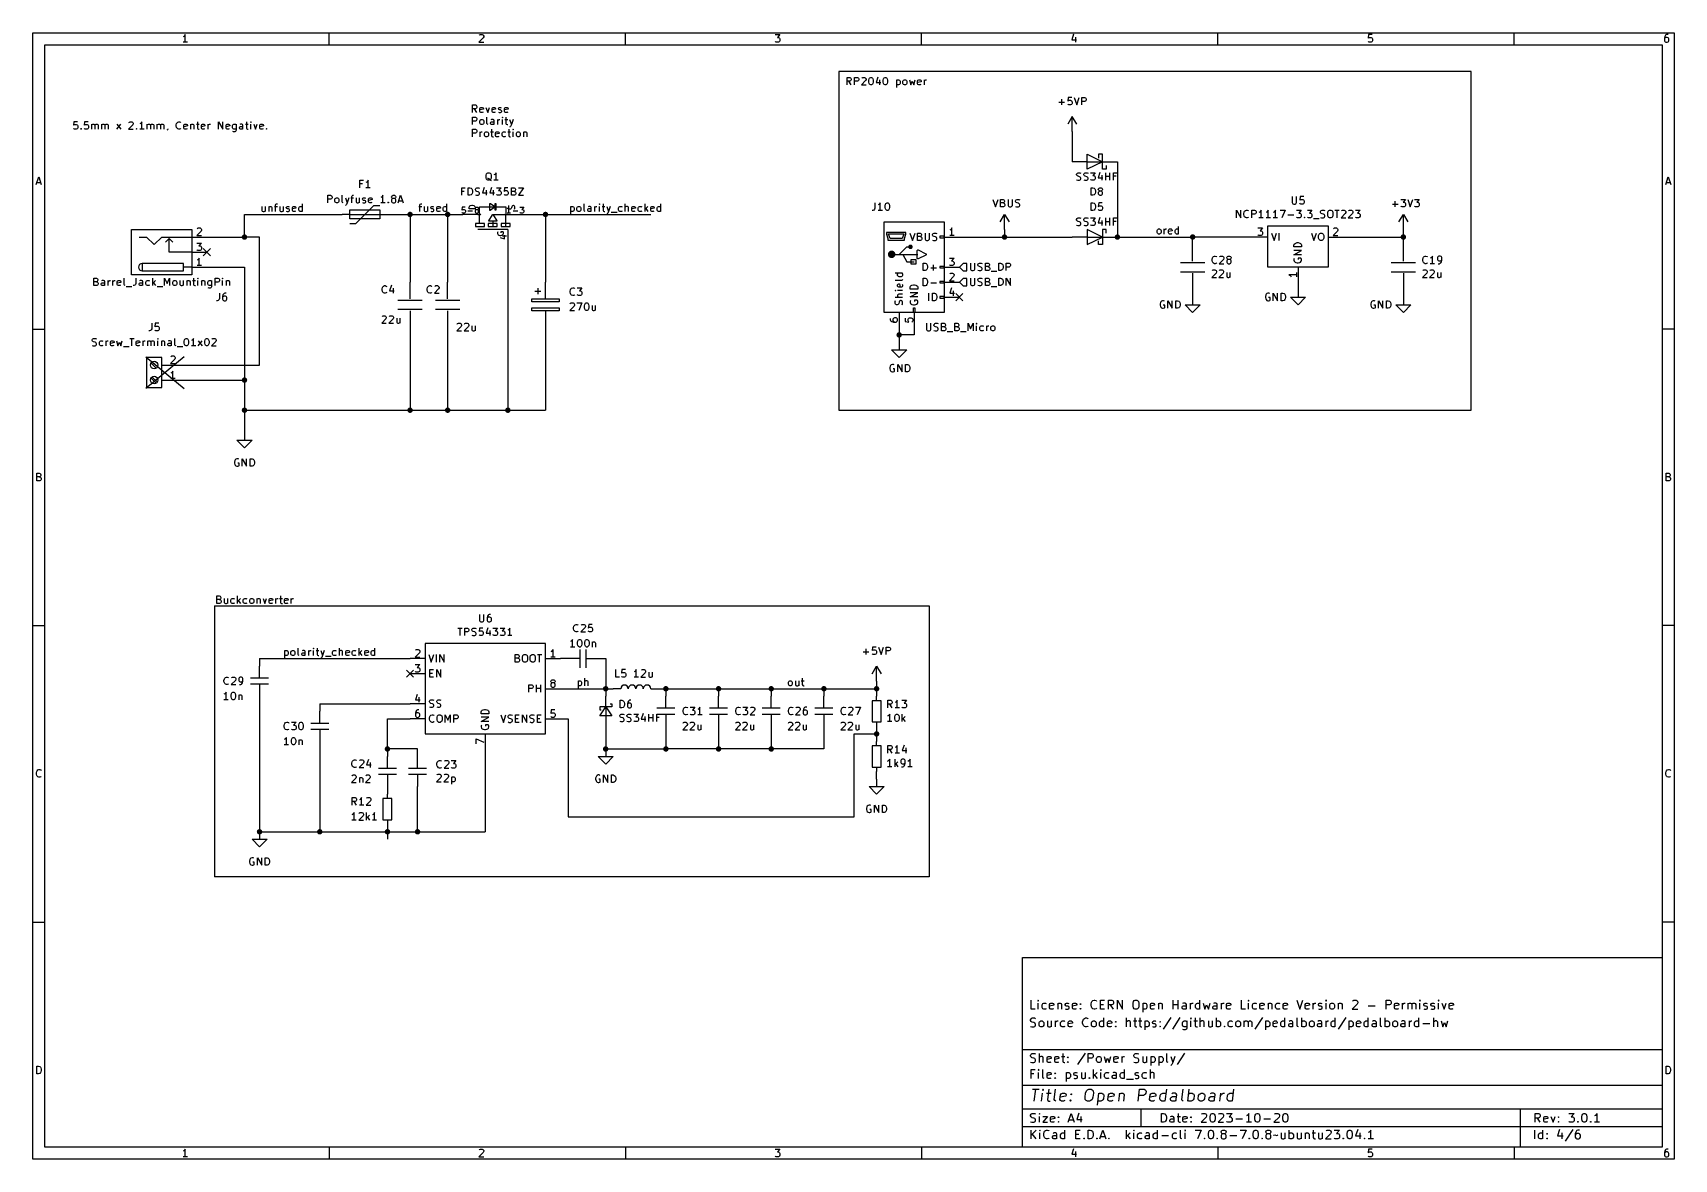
# Model space of a CAD drawing. Extents: x 0.4 to 11.3, y -7.9 to -0.4.
import ezdxf

# ---------------------------------------------------------------- set-up
doc = ezdxf.new("R2010")
doc.units = 0
doc.header["$MEASUREMENT"] = 0
for name, color, linetype in [('BLUE2', 5, 'CONTINUOUS'), ('BLUE3', 171, 'CONTINUOUS'), ('BROWN2', 54, 'CONTINUOUS'), ('CYAN2', 4, 'CONTINUOUS'), ('GRAY1', 251, 'CONTINUOUS'), ('GRAY3', 9, 'CONTINUOUS'), ('GREEN3', 91, 'CONTINUOUS'), ('LORANGE', 41, 'CONTINUOUS'), ('LYELLOW', 51, 'CONTINUOUS'), ('RED2', 1, 'CONTINUOUS'), ('RED3', 11, 'CONTINUOUS'), ('WHITE', 7, 'CONTINUOUS')]:
    doc.layers.add(name, color=color, linetype=linetype)

msp = doc.modelspace()

# ---------------------------------------------------------------- linework, layer by layer
at = {"layer": 'BLUE2', "linetype": 'CONTINUOUS'}
for p, q in [((1.526, -1.826), (1.574, -1.874)), ((1.574, -1.826), (1.526, -1.874)), ((6.526, -2.126), (6.574, -2.174)), ((6.574, -2.126), (6.526, -2.174)), ((2.876, -4.626), (2.924, -4.674)), ((2.924, -4.626), (2.876, -4.674))]:
    msp.add_line(p, q, dxfattribs=at)
at = {"layer": 'BLUE3', "linetype": 'CONTINUOUS'}
for p, q in [((5.75, -0.65), (5.75, -2.9)), ((9.95, -0.65), (5.75, -0.65)), ((9.95, -2.9), (9.95, -0.65)), ((5.80351, -0.739551), (5.80351, -0.689551)), ((5.80351, -0.689551), (5.82256, -0.689551)), ((5.82256, -0.715744), (5.80351, -0.715744)), ((5.83208, -0.739551), (5.81542, -0.715744)), ((5.82256, -0.689551), (5.82732, -0.691933)), ((5.82732, -0.713362), (5.82256, -0.715744)), ((5.82732, -0.691933), (5.8297, -0.694315)), ((5.8297, -0.71098), (5.82732, -0.713362)), ((5.8297, -0.694315), (5.83208, -0.699075)), ((5.83208, -0.70622), (5.8297, -0.71098)), ((5.83208, -0.699075), (5.83208, -0.70622)), ((5.85351, -0.739551), (5.85351, -0.689551)), ((5.85351, -0.689551), (5.87256, -0.689551)), ((5.87256, -0.715744), (5.85351, -0.715744)), ((5.87256, -0.689551), (5.87732, -0.691933)), ((5.87732, -0.713362), (5.87256, -0.715744)), ((5.87732, -0.691933), (5.8797, -0.694315)), ((5.8797, -0.71098), (5.87732, -0.713362)), ((5.8797, -0.694315), (5.88208, -0.699075)), ((5.88208, -0.70622), (5.8797, -0.71098)), ((5.88208, -0.699075), (5.88208, -0.70622)), ((5.92732, -0.71098), (5.89875, -0.739551)), ((5.89875, -0.739551), (5.9297, -0.739551)), ((5.90113, -0.694315), (5.90351, -0.691933)), ((5.90351, -0.691933), (5.90828, -0.689551)), ((5.90828, -0.689551), (5.92018, -0.689551)), ((5.92018, -0.689551), (5.92494, -0.691933)), ((5.92494, -0.691933), (5.92732, -0.694315)), ((5.92732, -0.694315), (5.9297, -0.699075)), ((5.9297, -0.703839), (5.92732, -0.71098)), ((5.9297, -0.699075), (5.9297, -0.703839)), ((5.94875, -0.708598), (5.95113, -0.699075)), ((5.94875, -0.720504), (5.94875, -0.708598)), ((5.95113, -0.730028), (5.94875, -0.720504)), ((5.95113, -0.699075), (5.95351, -0.694315)), ((5.95351, -0.734791), (5.95113, -0.730028)), ((5.95351, -0.694315), (5.95589, -0.691933)), ((5.95589, -0.737173), (5.95351, -0.734791)), ((5.95589, -0.691933), (5.96065, -0.689551)), ((5.96065, -0.739551), (5.95589, -0.737173)), ((5.96065, -0.689551), (5.96542, -0.689551)), ((5.96542, -0.739551), (5.96065, -0.739551)), ((5.96542, -0.689551), (5.97018, -0.691933)), ((5.97018, -0.737173), (5.96542, -0.739551)), ((5.97018, -0.691933), (5.97256, -0.694315)), ((5.97256, -0.734791), (5.97018, -0.737173)), ((5.97256, -0.694315), (5.97494, -0.699075)), ((5.97494, -0.730028), (5.97256, -0.734791)), ((5.97494, -0.699075), (5.97732, -0.708598)), ((5.97732, -0.720504), (5.97494, -0.730028)), ((5.97732, -0.708598), (5.97732, -0.720504)), ((6.00827, -0.687173), (5.99637, -0.722886)), ((5.99637, -0.722886), (6.02732, -0.722886)), ((6.02018, -0.70622), (6.02018, -0.739551)), ((6.04399, -0.708598), (6.04637, -0.699075)), ((6.04399, -0.720504), (6.04399, -0.708598)), ((6.04637, -0.730028), (6.04399, -0.720504)), ((6.04637, -0.699075), (6.04875, -0.694315)), ((6.04875, -0.734791), (6.04637, -0.730028)), ((6.04875, -0.694315), (6.05113, -0.691933)), ((6.05113, -0.737173), (6.04875, -0.734791)), ((6.05113, -0.691933), (6.05589, -0.689551)), ((6.05589, -0.739551), (6.05113, -0.737173)), ((6.05589, -0.689551), (6.06065, -0.689551)), ((6.06065, -0.739551), (6.05589, -0.739551)), ((6.06065, -0.689551), (6.06541, -0.691933)), ((6.06541, -0.737173), (6.06065, -0.739551)), ((6.06541, -0.691933), (6.0678, -0.694315)), ((6.0678, -0.734791), (6.06541, -0.737173)), ((6.0678, -0.694315), (6.07018, -0.699075)), ((6.07018, -0.730028), (6.0678, -0.734791)), ((6.07018, -0.699075), (6.07256, -0.708598)), ((6.07256, -0.720504), (6.07018, -0.730028)), ((6.07256, -0.708598), (6.07256, -0.720504)), ((6.13208, -0.70622), (6.13208, -0.75622)), ((6.13208, -0.708598), (6.13684, -0.70622)), ((6.13684, -0.739551), (6.13208, -0.737173)), ((6.13684, -0.70622), (6.14637, -0.70622)), ((6.14637, -0.739551), (6.13684, -0.739551)), ((6.14637, -0.70622), (6.15113, -0.708598)), ((6.15113, -0.737173), (6.14637, -0.739551)), ((6.15113, -0.708598), (6.15351, -0.71098)), ((6.15351, -0.734791), (6.15113, -0.737173)), ((6.15351, -0.71098), (6.15589, -0.715744)), ((6.15589, -0.730028), (6.15351, -0.734791)), ((6.15589, -0.715744), (6.15589, -0.730028)), ((6.17494, -0.715744), (6.17731, -0.71098)), ((6.17494, -0.730028), (6.17494, -0.715744)), ((6.17731, -0.734791), (6.17494, -0.730028)), ((6.17731, -0.71098), (6.1797, -0.708598)), ((6.1797, -0.737173), (6.17731, -0.734791)), ((6.1797, -0.708598), (6.18446, -0.70622)), ((6.18446, -0.739551), (6.1797, -0.737173)), ((6.18446, -0.70622), (6.1916, -0.70622)), ((6.1916, -0.739551), (6.18446, -0.739551)), ((6.1916, -0.70622), (6.19636, -0.708598)), ((6.19636, -0.737173), (6.1916, -0.739551)), ((6.19636, -0.708598), (6.19874, -0.71098)), ((6.19874, -0.734791), (6.19636, -0.737173)), ((6.19874, -0.71098), (6.20113, -0.715744)), ((6.20113, -0.730028), (6.19874, -0.734791)), ((6.20113, -0.715744), (6.20113, -0.730028)), ((6.21779, -0.70622), (6.22731, -0.739551)), ((6.22731, -0.739551), (6.23684, -0.715744)), ((6.23684, -0.715744), (6.24636, -0.739551)), ((6.24636, -0.739551), (6.25589, -0.70622)), ((6.27256, -0.713362), (6.27493, -0.708598)), ((6.27256, -0.732409), (6.27256, -0.713362)), ((6.29636, -0.718122), (6.27256, -0.722886)), ((6.27493, -0.737173), (6.27256, -0.732409)), ((6.27493, -0.708598), (6.2797, -0.70622)), ((6.2797, -0.739551), (6.27493, -0.737173)), ((6.2797, -0.70622), (6.28922, -0.70622)), ((6.28922, -0.739551), (6.2797, -0.739551)), ((6.28922, -0.70622), (6.29398, -0.708598)), ((6.29398, -0.737173), (6.28922, -0.739551)), ((6.29398, -0.708598), (6.29636, -0.713362)), ((6.29636, -0.713362), (6.29636, -0.718122)), ((6.31779, -0.739551), (6.31779, -0.70622)), ((6.31779, -0.715744), (6.32017, -0.71098)), ((6.32017, -0.71098), (6.32256, -0.708598)), ((6.32256, -0.708598), (6.32731, -0.70622)), ((6.32731, -0.70622), (6.33208, -0.70622)), ((3.31601, -0.922709), (3.31601, -0.872709)), ((3.31601, -0.872709), (3.33506, -0.872709)), ((3.33506, -0.898902), (3.31601, -0.898902)), ((3.31601, -1.00321), (3.31601, -0.953209)), ((3.31601, -0.953209), (3.33506, -0.953209)), ((3.33506, -0.979402), (3.31601, -0.979402)), ((3.34458, -0.922709), (3.32792, -0.898902)), ((3.33506, -0.872709), (3.33982, -0.875091)), ((3.33982, -0.89652), (3.33506, -0.898902)), ((3.33506, -0.953209), (3.33982, -0.955591)), ((3.33982, -0.97702), (3.33506, -0.979402)), ((3.33982, -0.875091), (3.3422, -0.877472)), ((3.3422, -0.894138), (3.33982, -0.89652)), ((3.33982, -0.955591), (3.3422, -0.957972)), ((3.3422, -0.974638), (3.33982, -0.97702)), ((3.3422, -0.877472), (3.34458, -0.882232)), ((3.34458, -0.889378), (3.3422, -0.894138)), ((3.3422, -0.957972), (3.34458, -0.962732)), ((3.34458, -0.969878), (3.3422, -0.974638)), ((3.34458, -0.882232), (3.34458, -0.889378)), ((3.34458, -0.962732), (3.34458, -0.969878)), ((3.36363, -0.89652), (3.36601, -0.891756)), ((3.36363, -0.915567), (3.36363, -0.89652)), ((3.38744, -0.90128), (3.36363, -0.906043)), ((3.36601, -0.920331), (3.36363, -0.915567)), ((3.36363, -0.979402), (3.36601, -0.974638)), ((3.36363, -0.993685), (3.36363, -0.979402)), ((3.36601, -0.891756), (3.37078, -0.889378)), ((3.37078, -0.922709), (3.36601, -0.920331)), ((3.36601, -0.974638), (3.36839, -0.972256)), ((3.36839, -0.972256), (3.37316, -0.969878)), ((3.37078, -0.889378), (3.3803, -0.889378)), ((3.3803, -0.922709), (3.37078, -0.922709)), ((3.37316, -0.969878), (3.3803, -0.969878)), ((3.3803, -0.889378), (3.38506, -0.891756)), ((3.38506, -0.920331), (3.3803, -0.922709)), ((3.3803, -0.969878), (3.38506, -0.972256)), ((3.38506, -0.891756), (3.38744, -0.89652)), ((3.38506, -0.972256), (3.38744, -0.974638)), ((3.38744, -0.89652), (3.38744, -0.90128)), ((3.38744, -0.974638), (3.38982, -0.979402)), ((3.38982, -0.979402), (3.38982, -0.993685)), ((3.40411, -0.889378), (3.41602, -0.922709)), ((3.41125, -0.996067), (3.41125, -0.953209)), ((3.41602, -0.922709), (3.42792, -0.889378)), ((3.4422, -0.969878), (3.43744, -0.972256)), ((3.45172, -0.969878), (3.4422, -0.969878)), ((3.44459, -0.89652), (3.44696, -0.891756)), ((3.44459, -0.915567), (3.44459, -0.89652)), ((3.46839, -0.90128), (3.44459, -0.906043)), ((3.44696, -0.920331), (3.44459, -0.915567)), ((3.44696, -0.891756), (3.45173, -0.889378)), ((3.45173, -0.922709), (3.44696, -0.920331)), ((3.45648, -0.972256), (3.45172, -0.969878)), ((3.45173, -0.889378), (3.46125, -0.889378)), ((3.46125, -0.922709), (3.45173, -0.922709)), ((3.45887, -0.97702), (3.45648, -0.972256)), ((3.45887, -1.00321), (3.45887, -0.97702)), ((3.46125, -0.889378), (3.46601, -0.891756)), ((3.46601, -0.920331), (3.46125, -0.922709)), ((3.46601, -0.891756), (3.46839, -0.89652)), ((3.46839, -0.89652), (3.46839, -0.90128)), ((3.48267, -1.00321), (3.48267, -0.969878)), ((3.48267, -0.979402), (3.48506, -0.974638)), ((3.48506, -0.974638), (3.48744, -0.972256)), ((3.48744, -0.89652), (3.48982, -0.891756)), ((3.48744, -0.898902), (3.48744, -0.89652)), ((3.48982, -0.903661), (3.48744, -0.898902)), ((3.48744, -0.920331), (3.4922, -0.922709)), ((3.48744, -0.972256), (3.4922, -0.969878)), ((3.48982, -0.891756), (3.49459, -0.889378)), ((3.49459, -0.906043), (3.48982, -0.903661)), ((3.4922, -0.922709), (3.50173, -0.922709)), ((3.4922, -0.969878), (3.49696, -0.969878)), ((3.49459, -0.889378), (3.50173, -0.889378)), ((3.50173, -0.906043), (3.49459, -0.906043)), ((3.50173, -0.889378), (3.50649, -0.891756)), ((3.50649, -0.908425), (3.50173, -0.906043)), ((3.50173, -0.922709), (3.50649, -0.920331)), ((3.50887, -0.913185), (3.50649, -0.908425)), ((3.50649, -0.920331), (3.50887, -0.915567)), ((3.50887, -0.915567), (3.50887, -0.913185)), ((3.51363, -0.953209), (3.51125, -0.955591)), ((3.51125, -0.955591), (3.51363, -0.957972)), ((3.51601, -0.955591), (3.51363, -0.953209)), ((3.51363, -0.953209), (3.51363, -0.957972)), ((3.51363, -0.957972), (3.51601, -0.955591)), ((3.51363, -1.00321), (3.51363, -0.969878)), ((3.52792, -0.89652), (3.5303, -0.891756)), ((3.52792, -0.915567), (3.52792, -0.89652)), ((3.55173, -0.90128), (3.52792, -0.906043)), ((3.5303, -0.920331), (3.52792, -0.915567)), ((3.5303, -0.891756), (3.53506, -0.889378)), ((3.53506, -0.922709), (3.5303, -0.920331)), ((3.5303, -0.969878), (3.54934, -0.969878)), ((3.53506, -0.889378), (3.54459, -0.889378)), ((3.54459, -0.922709), (3.53506, -0.922709)), ((3.53744, -0.953209), (3.53744, -0.996067)), ((3.54459, -0.889378), (3.54935, -0.891756)), ((3.54935, -0.920331), (3.54459, -0.922709)), ((3.54935, -0.891756), (3.55173, -0.89652)), ((3.55173, -0.89652), (3.55173, -0.90128)), ((3.56125, -0.969878), (3.57315, -1.00321)), ((3.58506, -0.969878), (3.57315, -1.00321)), ((0.666012, -0.983709), (0.663634, -1.00752)), ((0.663634, -1.00752), (0.666012, -1.00514)), ((0.666012, -1.03133), (0.663634, -1.02895)), ((0.689823, -0.983709), (0.666012, -0.983709)), ((0.666012, -1.00514), (0.670776, -1.00276)), ((0.670776, -1.03371), (0.666012, -1.03133)), ((0.670776, -1.00276), (0.682681, -1.00276)), ((0.682681, -1.03371), (0.670776, -1.03371)), ((0.682681, -1.00276), (0.687441, -1.00514)), ((0.687441, -1.03133), (0.682681, -1.03371)), ((0.687441, -1.00514), (0.689823, -1.00752)), ((0.689823, -1.02895), (0.687441, -1.03133)), ((0.689823, -1.00752), (0.692205, -1.01228)), ((0.692205, -1.02419), (0.689823, -1.02895)), ((0.692205, -1.01228), (0.692205, -1.02419)), ((0.711252, -1.03133), (0.71363, -1.02895)), ((0.71363, -1.03371), (0.711252, -1.03133)), ((0.71363, -1.02895), (0.716012, -1.03133)), ((0.71363, -1.02895), (0.71363, -1.03371)), ((0.716012, -1.03133), (0.71363, -1.03371)), ((0.737441, -0.983709), (0.735063, -1.00752)), ((0.735063, -1.00752), (0.737441, -1.00514)), ((0.737441, -1.03133), (0.735063, -1.02895)), ((0.761252, -0.983709), (0.737441, -0.983709)), ((0.737441, -1.00514), (0.742205, -1.00276)), ((0.742205, -1.03371), (0.737441, -1.03133)), ((0.742205, -1.00276), (0.75411, -1.00276)), ((0.75411, -1.03371), (0.742205, -1.03371)), ((0.75411, -1.00276), (0.75887, -1.00514)), ((0.75887, -1.03133), (0.75411, -1.03371)), ((0.75887, -1.00514), (0.761252, -1.00752)), ((0.761252, -1.02895), (0.75887, -1.03133)), ((0.761252, -1.00752), (0.763634, -1.01228)), ((0.763634, -1.02419), (0.761252, -1.02895)), ((0.763634, -1.01228), (0.763634, -1.02419)), ((0.785059, -1.03371), (0.785059, -1.00038)), ((0.785059, -1.00514), (0.787441, -1.00276)), ((0.787441, -1.00276), (0.792205, -1.00038)), ((0.792205, -1.00038), (0.799346, -1.00038)), ((0.799346, -1.00038), (0.804106, -1.00276)), ((0.804106, -1.00276), (0.806488, -1.00752)), ((0.806488, -1.00752), (0.80887, -1.00276)), ((0.806488, -1.00752), (0.806488, -1.03371)), ((0.80887, -1.00276), (0.81363, -1.00038)), ((0.81363, -1.00038), (0.820776, -1.00038)), ((0.820776, -1.00038), (0.825535, -1.00276)), ((0.825535, -1.00276), (0.827917, -1.00752)), ((0.827917, -1.00752), (0.827917, -1.03371)), ((0.851724, -1.03371), (0.851724, -1.00038)), ((0.851724, -1.00514), (0.854106, -1.00276)), ((0.854106, -1.00276), (0.85887, -1.00038)), ((0.85887, -1.00038), (0.866012, -1.00038)), ((0.866012, -1.00038), (0.870772, -1.00276)), ((0.870772, -1.00276), (0.873154, -1.00752)), ((0.873154, -1.00752), (0.875535, -1.00276)), ((0.873154, -1.00752), (0.873154, -1.03371)), ((0.875535, -1.00276), (0.880295, -1.00038)), ((0.880295, -1.00038), (0.887441, -1.00038)), ((0.887441, -1.00038), (0.892201, -1.00276)), ((0.892201, -1.00276), (0.894583, -1.00752)), ((0.894583, -1.00752), (0.894583, -1.03371)), ((0.951724, -1.03371), (0.977913, -1.00038)), ((0.951724, -1.00038), (0.977913, -1.03371)), ((1.05887, -1.00514), (1.0303, -1.03371)), ((1.0303, -1.03371), (1.06125, -1.03371)), ((1.03268, -0.988472), (1.03506, -0.986091)), ((1.03506, -0.986091), (1.03982, -0.983709)), ((1.03982, -0.983709), (1.05172, -0.983709)), ((1.05172, -0.983709), (1.05648, -0.986091)), ((1.05648, -0.986091), (1.05887, -0.988472)), ((1.05887, -0.988472), (1.06125, -0.993232)), ((1.06125, -0.997996), (1.05887, -1.00514)), ((1.06125, -0.993232), (1.06125, -0.997996)), ((1.0803, -1.03133), (1.08267, -1.02895)), ((1.08267, -1.03371), (1.0803, -1.03133)), ((1.08267, -1.02895), (1.08506, -1.03133)), ((1.08267, -1.02895), (1.08267, -1.03371)), ((1.08506, -1.03133), (1.08267, -1.03371)), ((1.10887, -0.995614), (1.10411, -0.997996)), ((1.13268, -1.03371), (1.10411, -1.03371)), ((1.11363, -0.990854), (1.10887, -0.995614)), ((1.11839, -0.983709), (1.11363, -0.990854)), ((1.11839, -1.03371), (1.11839, -0.983709)), ((1.1541, -1.03371), (1.1541, -1.00038)), ((1.1541, -1.00514), (1.15648, -1.00276)), ((1.15648, -1.00276), (1.16125, -1.00038)), ((1.16125, -1.00038), (1.16839, -1.00038)), ((1.16839, -1.00038), (1.17315, -1.00276)), ((1.17315, -1.00276), (1.17553, -1.00752)), ((1.17553, -1.00752), (1.17791, -1.00276)), ((1.17553, -1.00752), (1.17553, -1.03371)), ((1.17791, -1.00276), (1.18267, -1.00038)), ((1.18267, -1.00038), (1.18982, -1.00038)), ((1.18982, -1.00038), (1.19458, -1.00276)), ((1.19458, -1.00276), (1.19696, -1.00752)), ((1.19696, -1.00752), (1.19696, -1.03371)), ((1.22077, -1.03371), (1.22077, -1.00038)), ((1.22077, -1.00514), (1.22315, -1.00276)), ((1.22315, -1.00276), (1.22791, -1.00038)), ((1.22791, -1.00038), (1.23506, -1.00038)), ((1.23506, -1.00038), (1.23981, -1.00276)), ((1.23981, -1.00276), (1.2422, -1.00752)), ((1.2422, -1.00752), (1.24458, -1.00276)), ((1.2422, -1.00752), (1.2422, -1.03371)), ((1.24458, -1.00276), (1.24934, -1.00038)), ((1.24934, -1.00038), (1.25648, -1.00038)), ((1.25648, -1.00038), (1.26124, -1.00276)), ((1.26124, -1.00276), (1.26363, -1.00752)), ((1.26363, -1.00752), (1.26363, -1.03371)), ((1.28743, -1.03847), (1.28506, -1.04085)), ((1.28981, -1.03371), (1.28743, -1.03847)), ((1.28981, -1.03133), (1.28981, -1.03371)), ((1.34696, -1.00514), (1.34934, -0.995614)), ((1.34696, -1.01228), (1.34696, -1.00514)), ((1.34934, -1.0218), (1.34696, -1.01228)), ((1.34934, -0.995614), (1.35172, -0.990854)), ((1.35172, -1.02657), (1.34934, -1.0218)), ((1.35172, -0.990854), (1.35648, -0.986091)), ((1.35648, -1.03133), (1.35172, -1.02657)), ((1.35648, -0.986091), (1.36363, -0.983709)), ((1.36363, -1.03371), (1.35648, -1.03133)), ((1.36363, -0.983709), (1.36839, -0.983709)), ((1.36839, -1.03371), (1.36363, -1.03371)), ((1.36839, -0.983709), (1.37553, -0.986091)), ((1.37553, -1.03133), (1.36839, -1.03371)), ((1.37553, -0.986091), (1.37791, -0.988472)), ((1.37791, -1.02895), (1.37553, -1.03133)), ((1.39696, -1.00752), (1.39934, -1.00276)), ((1.39696, -1.02657), (1.39696, -1.00752)), ((1.42077, -1.01228), (1.39696, -1.01704)), ((1.39934, -1.03133), (1.39696, -1.02657)), ((1.39934, -1.00276), (1.4041, -1.00038)), ((1.4041, -1.03371), (1.39934, -1.03133)), ((1.4041, -1.00038), (1.41363, -1.00038)), ((1.41363, -1.03371), (1.4041, -1.03371)), ((1.41363, -1.00038), (1.41839, -1.00276)), ((1.41839, -1.03133), (1.41363, -1.03371)), ((1.41839, -1.00276), (1.42077, -1.00752)), ((1.42077, -1.00752), (1.42077, -1.01228)), ((1.4422, -1.00038), (1.4422, -1.03371)), ((1.4422, -1.00514), (1.44458, -1.00276)), ((1.44458, -1.00276), (1.44934, -1.00038)), ((1.44934, -1.00038), (1.45648, -1.00038)), ((1.45648, -1.00038), (1.46124, -1.00276)), ((1.46124, -1.00276), (1.46363, -1.00752)), ((1.46363, -1.00752), (1.46363, -1.03371)), ((1.48029, -1.00038), (1.49934, -1.00038)), ((1.48743, -0.983709), (1.48743, -1.02657)), ((1.48743, -1.02657), (1.48981, -1.03133)), ((1.48981, -1.03133), (1.49458, -1.03371)), ((1.49458, -1.03371), (1.49934, -1.03371)), ((1.51363, -1.00752), (1.516, -1.00276)), ((1.51363, -1.02657), (1.51363, -1.00752)), ((1.53743, -1.01228), (1.51363, -1.01704)), ((1.516, -1.03133), (1.51363, -1.02657)), ((1.516, -1.00276), (1.52077, -1.00038)), ((1.52077, -1.03371), (1.516, -1.03133)), ((1.52077, -1.00038), (1.53029, -1.00038)), ((1.53029, -1.03371), (1.52077, -1.03371)), ((1.53029, -1.00038), (1.53505, -1.00276)), ((1.53505, -1.03133), (1.53029, -1.03371)), ((1.53505, -1.00276), (1.53743, -1.00752)), ((1.53743, -1.00752), (1.53743, -1.01228)), ((1.55886, -1.03371), (1.55886, -1.00038)), ((1.55886, -1.0099), (1.56124, -1.00514)), ((1.56124, -1.00514), (1.56363, -1.00276)), ((1.56363, -1.00276), (1.56839, -1.00038)), ((1.56839, -1.00038), (1.57315, -1.00038)), ((1.62791, -1.03371), (1.62791, -0.983709)), ((1.62791, -0.983709), (1.65648, -1.03371)), ((1.65648, -1.03371), (1.65648, -0.983709)), ((1.67791, -1.00752), (1.68029, -1.00276)), ((1.67791, -1.02657), (1.67791, -1.00752)), ((1.70172, -1.01228), (1.67791, -1.01704)), ((1.68029, -1.03133), (1.67791, -1.02657)), ((1.68029, -1.00276), (1.68506, -1.00038)), ((1.68506, -1.03371), (1.68029, -1.03133)), ((1.68506, -1.00038), (1.69458, -1.00038)), ((1.69458, -1.03371), (1.68506, -1.03371)), ((1.69458, -1.00038), (1.69934, -1.00276)), ((1.69934, -1.03133), (1.69458, -1.03371)), ((1.69934, -1.00276), (1.70172, -1.00752)), ((1.70172, -1.00752), (1.70172, -1.01228)), ((1.72077, -1.0099), (1.72315, -1.00514)), ((1.72077, -1.02419), (1.72077, -1.0099)), ((1.72315, -1.02895), (1.72077, -1.02419)), ((1.72315, -1.00514), (1.72553, -1.00276)), ((1.72553, -1.03133), (1.72315, -1.02895)), ((1.72791, -1.05038), (1.72315, -1.048)), ((1.72553, -1.00276), (1.7303, -1.00038)), ((1.7303, -1.03371), (1.72553, -1.03133)), ((1.73506, -1.05038), (1.72791, -1.05038)), ((1.7303, -1.00038), (1.73982, -1.00038)), ((1.73982, -1.03371), (1.7303, -1.03371)), ((1.73982, -1.048), (1.73506, -1.05038)), ((1.73982, -1.00038), (1.74458, -1.00276)), ((1.74458, -1.03133), (1.73982, -1.03371)), ((1.7422, -1.04561), (1.73982, -1.048)), ((1.74458, -1.04085), (1.7422, -1.04561)), ((1.74458, -1.00038), (1.74458, -1.04085)), ((1.76601, -1.0218), (1.76839, -1.01704)), ((1.76601, -1.02657), (1.76601, -1.0218)), ((1.76839, -1.03133), (1.76601, -1.02657)), ((1.77315, -1.00038), (1.76839, -1.00276)), ((1.76839, -1.01704), (1.77315, -1.01466)), ((1.77315, -1.03371), (1.76839, -1.03133)), ((1.78267, -1.00038), (1.77315, -1.00038)), ((1.77315, -1.01466), (1.78506, -1.01466)), ((1.78506, -1.03371), (1.77315, -1.03371)), ((1.78743, -1.00276), (1.78267, -1.00038)), ((1.78506, -1.01466), (1.78981, -1.01228)), ((1.78981, -1.03133), (1.78506, -1.03371)), ((1.78981, -1.00752), (1.78743, -1.00276)), ((1.78981, -1.03371), (1.78981, -1.00752)), ((1.80648, -1.00038), (1.82553, -1.00038)), ((1.81362, -0.983709), (1.81362, -1.02657)), ((1.81362, -1.02657), (1.816, -1.03133)), ((1.816, -1.03133), (1.82077, -1.03371)), ((1.82077, -1.03371), (1.82553, -1.03371)), ((1.84219, -0.983709), (1.83981, -0.986091)), ((1.83981, -0.986091), (1.84219, -0.988472)), ((1.84457, -0.986091), (1.84219, -0.983709)), ((1.84219, -0.983709), (1.84219, -0.988472)), ((1.84219, -0.988472), (1.84457, -0.986091)), ((1.84219, -1.03371), (1.84219, -1.00038)), ((1.86124, -1.00038), (1.87315, -1.03371)), ((1.87315, -1.03371), (1.88505, -1.00038)), ((1.90172, -1.00752), (1.9041, -1.00276)), ((1.90172, -1.02657), (1.90172, -1.00752)), ((1.92553, -1.01228), (1.90172, -1.01704)), ((1.9041, -1.03133), (1.90172, -1.02657)), ((1.9041, -1.00276), (1.90886, -1.00038)), ((1.90886, -1.03371), (1.9041, -1.03133)), ((1.90886, -1.00038), (1.91839, -1.00038)), ((1.91839, -1.03371), (1.90886, -1.03371)), ((1.91839, -1.00038), (1.92315, -1.00276)), ((1.92315, -1.03133), (1.91839, -1.03371)), ((1.92315, -1.00276), (1.92553, -1.00752)), ((1.92553, -1.00752), (1.92553, -1.01228)), ((1.94458, -1.03133), (1.94696, -1.02895)), ((1.94696, -1.03371), (1.94458, -1.03133)), ((1.94696, -1.02895), (1.94934, -1.03133)), ((1.94696, -1.02895), (1.94696, -1.03371)), ((1.94934, -1.03133), (1.94696, -1.03371)), ((3.31601, -1.08371), (3.31601, -1.03371)), ((3.31601, -1.03371), (3.33506, -1.03371)), ((3.33506, -1.0599), (3.31601, -1.0599)), ((3.33506, -1.03371), (3.33982, -1.03609)), ((3.33982, -1.05752), (3.33506, -1.0599)), ((3.33982, -1.03609), (3.3422, -1.03847)), ((3.3422, -1.05514), (3.33982, -1.05752)), ((3.3422, -1.03847), (3.34458, -1.04323)), ((3.34458, -1.05038), (3.3422, -1.05514)), ((3.34458, -1.04323), (3.34458, -1.05038)), ((3.36601, -0.998449), (3.36363, -0.993685)), ((3.36839, -1.00083), (3.36601, -0.998449)), ((3.36601, -1.08371), (3.36601, -1.05038)), ((3.36601, -1.0599), (3.36839, -1.05514)), ((3.37316, -1.00321), (3.36839, -1.00083)), ((3.36839, -1.05514), (3.37078, -1.05276)), ((3.37078, -1.05276), (3.37554, -1.05038)), ((3.3803, -1.00321), (3.37316, -1.00321)), ((3.37554, -1.05038), (3.3803, -1.05038)), ((3.38506, -1.00083), (3.3803, -1.00321)), ((3.38744, -0.998449), (3.38506, -1.00083)), ((3.38982, -0.993685), (3.38744, -0.998449)), ((3.39459, -1.0599), (3.39696, -1.05514)), ((3.39459, -1.07419), (3.39459, -1.0599)), ((3.39696, -1.07895), (3.39459, -1.07419)), ((3.39696, -1.05514), (3.39935, -1.05276)), ((3.39935, -1.08133), (3.39696, -1.07895)), ((3.39935, -1.05276), (3.40411, -1.05038)), ((3.40411, -1.08371), (3.39935, -1.08133)), ((3.40411, -1.05038), (3.41125, -1.05038)), ((3.41125, -1.08371), (3.40411, -1.08371)), ((3.41363, -1.00083), (3.41125, -0.996067)), ((3.41125, -1.05038), (3.41601, -1.05276)), ((3.41601, -1.08133), (3.41125, -1.08371)), ((3.41839, -1.00321), (3.41363, -1.00083)), ((3.41601, -1.05276), (3.41839, -1.05514)), ((3.41839, -1.07895), (3.41601, -1.08133)), ((3.41839, -1.05514), (3.42078, -1.0599)), ((3.42078, -1.07419), (3.41839, -1.07895)), ((3.42078, -1.0599), (3.42078, -1.07419)), ((3.43506, -0.991303), (3.43744, -0.986543)), ((3.43506, -0.996067), (3.43506, -0.991303)), ((3.43744, -1.00083), (3.43506, -0.996067)), ((3.43506, -1.05038), (3.45411, -1.05038)), ((3.43744, -0.986543), (3.4422, -0.984161)), ((3.4422, -1.00321), (3.43744, -1.00083)), ((3.4422, -0.984161), (3.45411, -0.984161)), ((3.45411, -1.00321), (3.4422, -1.00321)), ((3.4422, -1.03371), (3.4422, -1.07657)), ((3.4422, -1.07657), (3.44458, -1.08133)), ((3.44458, -1.08133), (3.44935, -1.08371)), ((3.44935, -1.08371), (3.45411, -1.08371)), ((3.45411, -0.984161), (3.45887, -0.98178)), ((3.45887, -1.00083), (3.45411, -1.00321)), ((3.46839, -1.05752), (3.47077, -1.05276)), ((3.46839, -1.07657), (3.46839, -1.05752)), ((3.4922, -1.06228), (3.46839, -1.06704)), ((3.47077, -1.08133), (3.46839, -1.07657)), ((3.47077, -1.05276), (3.47554, -1.05038)), ((3.47554, -1.08371), (3.47077, -1.08133)), ((3.47554, -1.05038), (3.48506, -1.05038)), ((3.48506, -1.08371), (3.47554, -1.08371)), ((3.48506, -1.05038), (3.48982, -1.05276)), ((3.48982, -1.08133), (3.48506, -1.08371)), ((3.48982, -1.05276), (3.4922, -1.05752)), ((3.4922, -1.05752), (3.4922, -1.06228)), ((3.51125, -1.0599), (3.51363, -1.05514)), ((3.51125, -1.07419), (3.51125, -1.0599)), ((3.51363, -1.07895), (3.51125, -1.07419)), ((3.51363, -1.05514), (3.51601, -1.05276)), ((3.51601, -1.08133), (3.51363, -1.07895)), ((3.51601, -1.05276), (3.52078, -1.05038)), ((3.52078, -1.08371), (3.51601, -1.08133)), ((3.52078, -1.05038), (3.5303, -1.05038)), ((3.5303, -1.08371), (3.52078, -1.08371)), ((3.5303, -1.05038), (3.53506, -1.05276)), ((3.53506, -1.08133), (3.5303, -1.08371)), ((3.53744, -0.996067), (3.53982, -1.00083)), ((3.53982, -1.00083), (3.54458, -1.00321)), ((3.54458, -1.00321), (3.54934, -1.00321)), ((3.54935, -1.05038), (3.56839, -1.05038)), ((3.55649, -1.03371), (3.55649, -1.07657)), ((3.55649, -1.07657), (3.55887, -1.08133)), ((3.55887, -1.08133), (3.56363, -1.08371)), ((3.56601, -1.0175), (3.56125, -1.01988)), ((3.56363, -1.08371), (3.56839, -1.08371)), ((3.56839, -1.01511), (3.56601, -1.0175)), ((3.57315, -1.00321), (3.56839, -1.01511)), ((3.58506, -1.03371), (3.58268, -1.03609)), ((3.58268, -1.03609), (3.58506, -1.03847)), ((3.58744, -1.03609), (3.58506, -1.03371)), ((3.58506, -1.03371), (3.58506, -1.03847)), ((3.58506, -1.03847), (3.58744, -1.03609)), ((3.58506, -1.08371), (3.58506, -1.05038)), ((3.60649, -1.0599), (3.60887, -1.05514)), ((3.60649, -1.07419), (3.60649, -1.0599)), ((3.60887, -1.07895), (3.60649, -1.07419)), ((3.60887, -1.05514), (3.61125, -1.05276)), ((3.61125, -1.08133), (3.60887, -1.07895)), ((3.61125, -1.05276), (3.61602, -1.05038)), ((3.61602, -1.08371), (3.61125, -1.08133)), ((3.61602, -1.05038), (3.62316, -1.05038)), ((3.62316, -1.08371), (3.61602, -1.08371)), ((3.62316, -1.05038), (3.62792, -1.05276)), ((3.62792, -1.08133), (3.62316, -1.08371)), ((3.62792, -1.05276), (3.6303, -1.05514)), ((3.6303, -1.07895), (3.62792, -1.08133)), ((3.6303, -1.05514), (3.63268, -1.0599)), ((3.63268, -1.07419), (3.6303, -1.07895)), ((3.63268, -1.0599), (3.63268, -1.07419)), ((3.65411, -1.05038), (3.65411, -1.08371)), ((3.65411, -1.05514), (3.65649, -1.05276)), ((3.65649, -1.05276), (3.66125, -1.05038)), ((3.66125, -1.05038), (3.66839, -1.05038)), ((3.66839, -1.05038), (3.67315, -1.05276)), ((3.67315, -1.05276), (3.67554, -1.05752)), ((3.67554, -1.05752), (3.67554, -1.08371)), ((5.75, -2.9), (9.95, -2.9)), ((1.61601, -4.18371), (1.61601, -4.13371)), ((1.61601, -4.13371), (1.63268, -4.13371)), ((1.63268, -4.13371), (1.63744, -4.13609)), ((1.63744, -4.13609), (1.63982, -4.13847)), ((1.63982, -4.13847), (1.6422, -4.14323)), ((1.6422, -4.14323), (1.6422, -4.148)), ((1.75411, -4.18371), (1.75411, -4.13371)), ((2.03982, -4.13371), (2.03982, -4.17657)), ((1.6, -4.2), (1.6, -6)), ((1.6, -4.2), (6.35, -4.2)), ((1.63268, -4.15752), (1.61601, -4.15752)), ((1.63506, -4.18371), (1.61601, -4.18371)), ((1.63744, -4.15514), (1.63268, -4.15752)), ((1.63268, -4.15752), (1.63982, -4.1599)), ((1.63982, -4.18133), (1.63506, -4.18371)), ((1.63982, -4.15276), (1.63744, -4.15514)), ((1.6422, -4.148), (1.63982, -4.15276)), ((1.63982, -4.1599), (1.6422, -4.16228)), ((1.6422, -4.17895), (1.63982, -4.18133)), ((1.6422, -4.16228), (1.64458, -4.16704)), ((1.64458, -4.17419), (1.6422, -4.17895)), ((1.64458, -4.16704), (1.64458, -4.17419)), ((1.66601, -4.15038), (1.66601, -4.17657)), ((1.66601, -4.17657), (1.66839, -4.18133)), ((1.66839, -4.18133), (1.67316, -4.18371)), ((1.67316, -4.18371), (1.6803, -4.18371)), ((1.6803, -4.18371), (1.68506, -4.18133)), ((1.68506, -4.18133), (1.68744, -4.17895)), ((1.68744, -4.15038), (1.68744, -4.18371)), ((1.70887, -4.1599), (1.71125, -4.15514)), ((1.70887, -4.17419), (1.70887, -4.1599)), ((1.71125, -4.17895), (1.70887, -4.17419)), ((1.71125, -4.15514), (1.71363, -4.15276)), ((1.71363, -4.18133), (1.71125, -4.17895)), ((1.71363, -4.15276), (1.71839, -4.15038)), ((1.71839, -4.18371), (1.71363, -4.18133)), ((1.71839, -4.15038), (1.72792, -4.15038)), ((1.72792, -4.18371), (1.71839, -4.18371)), ((1.72792, -4.15038), (1.73268, -4.15276)), ((1.73268, -4.18133), (1.72792, -4.18371)), ((1.77315, -4.15038), (1.75411, -4.16943)), ((1.75887, -4.16466), (1.77315, -4.18371)), ((1.7922, -4.1599), (1.79458, -4.15514)), ((1.7922, -4.17419), (1.7922, -4.1599)), ((1.79458, -4.17895), (1.7922, -4.17419)), ((1.79458, -4.15514), (1.79696, -4.15276)), ((1.79696, -4.18133), (1.79458, -4.17895)), ((1.79696, -4.15276), (1.80173, -4.15038)), ((1.80173, -4.18371), (1.79696, -4.18133)), ((1.80173, -4.15038), (1.81125, -4.15038)), ((1.81125, -4.18371), (1.80173, -4.18371)), ((1.81125, -4.15038), (1.81601, -4.15276)), ((1.81601, -4.18133), (1.81125, -4.18371)), ((1.83506, -4.1599), (1.83744, -4.15514)), ((1.83506, -4.17419), (1.83506, -4.1599)), ((1.83744, -4.17895), (1.83506, -4.17419)), ((1.83744, -4.15514), (1.83982, -4.15276)), ((1.83982, -4.18133), (1.83744, -4.17895)), ((1.83982, -4.15276), (1.84459, -4.15038)), ((1.84459, -4.18371), (1.83982, -4.18133)), ((1.84459, -4.15038), (1.85173, -4.15038)), ((1.85173, -4.18371), (1.84459, -4.18371)), ((1.85173, -4.15038), (1.85649, -4.15276)), ((1.85649, -4.18133), (1.85173, -4.18371)), ((1.85649, -4.15276), (1.85887, -4.15514)), ((1.85887, -4.17895), (1.85649, -4.18133)), ((1.85887, -4.15514), (1.86125, -4.1599)), ((1.86125, -4.17419), (1.85887, -4.17895)), ((1.86125, -4.1599), (1.86125, -4.17419)), ((1.88268, -4.15038), (1.88268, -4.18371)), ((1.88268, -4.15514), (1.88506, -4.15276)), ((1.88506, -4.15276), (1.88982, -4.15038)), ((1.88982, -4.15038), (1.89696, -4.15038)), ((1.89696, -4.15038), (1.90172, -4.15276)), ((1.90172, -4.15276), (1.90411, -4.15752)), ((1.90411, -4.15752), (1.90411, -4.18371)), ((1.92315, -4.15038), (1.93506, -4.18371)), ((1.93506, -4.18371), (1.94696, -4.15038)), ((1.96363, -4.15752), (1.96601, -4.15276)), ((1.96363, -4.17657), (1.96363, -4.15752)), ((1.98744, -4.16228), (1.96363, -4.16704)), ((1.96601, -4.18133), (1.96363, -4.17657)), ((1.96601, -4.15276), (1.97077, -4.15038)), ((1.97077, -4.18371), (1.96601, -4.18133)), ((1.97077, -4.15038), (1.9803, -4.15038)), ((1.9803, -4.18371), (1.97077, -4.18371)), ((1.9803, -4.15038), (1.98506, -4.15276)), ((1.98506, -4.18133), (1.9803, -4.18371)), ((1.98506, -4.15276), (1.98744, -4.15752)), ((1.98744, -4.15752), (1.98744, -4.16228)), ((2.00887, -4.18371), (2.00887, -4.15038)), ((2.00887, -4.1599), (2.01125, -4.15514)), ((2.01125, -4.15514), (2.01363, -4.15276)), ((2.01363, -4.15276), (2.01839, -4.15038)), ((2.01839, -4.15038), (2.02315, -4.15038)), ((2.03268, -4.15038), (2.05172, -4.15038)), ((2.03982, -4.17657), (2.0422, -4.18133)), ((2.0422, -4.18133), (2.04696, -4.18371)), ((2.04696, -4.18371), (2.05172, -4.18371)), ((2.06601, -4.15752), (2.06839, -4.15276)), ((2.06601, -4.17657), (2.06601, -4.15752)), ((2.08982, -4.16228), (2.06601, -4.16704)), ((2.06839, -4.18133), (2.06601, -4.17657)), ((2.06839, -4.15276), (2.07315, -4.15038)), ((2.07315, -4.18371), (2.06839, -4.18133)), ((2.07315, -4.15038), (2.08268, -4.15038)), ((2.08268, -4.18371), (2.07315, -4.18371)), ((2.08268, -4.15038), (2.08744, -4.15276)), ((2.08744, -4.18133), (2.08268, -4.18371)), ((2.08744, -4.15276), (2.08982, -4.15752)), ((2.08982, -4.15752), (2.08982, -4.16228)), ((2.11125, -4.18371), (2.11125, -4.15038)), ((2.11125, -4.1599), (2.11363, -4.15514)), ((2.11363, -4.15514), (2.11601, -4.15276)), ((2.11601, -4.15276), (2.12077, -4.15038)), ((2.12077, -4.15038), (2.12554, -4.15038)), ((6.35, -4.2), (6.35, -6)), ((6.35, -6), (1.6, -6))]:
    msp.add_line(p, q, dxfattribs=at)
at = {"layer": 'BROWN2', "linetype": 'CONTINUOUS'}
for p, q in [((6.575, -1.925), (6.55, -1.95)), ((6.55, -1.95), (6.575, -1.975)), ((6.6, -1.925), (6.575, -1.925)), ((6.6, -1.975), (6.6, -1.925)), ((6.62351, -1.9228), (6.62351, -1.96328)), ((6.65208, -1.96328), (6.65208, -1.9228)), ((6.67352, -1.93233), (6.67589, -1.92757)), ((6.67352, -1.93709), (6.67352, -1.93233)), ((6.67589, -1.94185), (6.67352, -1.93709)), ((6.67589, -1.92757), (6.67828, -1.92519)), ((6.67828, -1.94423), (6.67589, -1.94185)), ((6.67828, -1.92519), (6.68304, -1.9228)), ((6.68304, -1.94661), (6.67828, -1.94423)), ((6.68304, -1.9228), (6.69494, -1.9228)), ((6.69256, -1.949), (6.68304, -1.94661)), ((6.69732, -1.95137), (6.69256, -1.949)), ((6.69494, -1.9228), (6.70209, -1.92519)), ((6.6997, -1.95376), (6.69732, -1.95137)), ((6.70209, -1.95852), (6.6997, -1.95376)), ((6.70209, -1.96328), (6.70209, -1.95852)), ((6.72351, -1.9728), (6.72351, -1.9228)), ((6.72351, -1.9228), (6.74018, -1.9228)), ((6.74018, -1.94661), (6.72351, -1.94661)), ((6.74018, -1.9228), (6.74494, -1.92519)), ((6.74494, -1.94423), (6.74018, -1.94661)), ((6.74018, -1.94661), (6.74732, -1.949)), ((6.74494, -1.92519), (6.74732, -1.92757)), ((6.74732, -1.94185), (6.74494, -1.94423)), ((6.74732, -1.92757), (6.7497, -1.93233)), ((6.7497, -1.93709), (6.74732, -1.94185)), ((6.74732, -1.949), (6.7497, -1.95137)), ((6.7497, -1.93233), (6.7497, -1.93709)), ((6.7497, -1.95137), (6.75208, -1.95614)), ((6.75208, -1.95614), (6.75208, -1.96328)), ((6.81161, -1.9728), (6.81161, -1.9228)), ((6.81161, -1.9228), (6.82351, -1.9228)), ((6.82351, -1.9228), (6.83065, -1.92519)), ((6.83065, -1.92519), (6.83542, -1.92995)), ((6.83542, -1.92995), (6.8378, -1.93471)), ((6.8378, -1.9609), (6.83542, -1.96566)), ((6.8378, -1.93471), (6.84018, -1.94423)), ((6.84018, -1.95137), (6.8378, -1.9609)), ((6.84018, -1.94423), (6.84018, -1.95137)), ((6.86161, -1.9728), (6.86161, -1.9228)), ((6.86161, -1.9228), (6.88065, -1.9228)), ((6.88065, -1.949), (6.86161, -1.949)), ((6.88065, -1.9228), (6.88542, -1.92519)), ((6.88542, -1.94661), (6.88065, -1.949)), ((6.88542, -1.92519), (6.8878, -1.92757)), ((6.8878, -1.94423), (6.88542, -1.94661)), ((6.8878, -1.92757), (6.89018, -1.93233)), ((6.89018, -1.93947), (6.8878, -1.94423)), ((6.89018, -1.93233), (6.89018, -1.93947)), ((6.575, -2.025), (6.55, -2.05)), ((6.55, -2.05), (6.575, -2.075)), ((6.575, -1.975), (6.6, -1.975)), ((6.6, -2.025), (6.575, -2.025)), ((6.6, -2.075), (6.6, -2.025)), ((6.62351, -1.96328), (6.62589, -1.96804)), ((6.62351, -2.0228), (6.62351, -2.06328)), ((6.62351, -2.06328), (6.62589, -2.06804)), ((6.62589, -1.96804), (6.62828, -1.97043)), ((6.62589, -2.06804), (6.62828, -2.07043)), ((6.62828, -1.97043), (6.63304, -1.9728)), ((6.62828, -2.07043), (6.63304, -2.0728)), ((6.63304, -1.9728), (6.64256, -1.9728)), ((6.64256, -1.9728), (6.64732, -1.97043)), ((6.64256, -2.0728), (6.64732, -2.07043)), ((6.64732, -1.97043), (6.6497, -1.96804)), ((6.64732, -2.07043), (6.6497, -2.06804)), ((6.6497, -1.96804), (6.65208, -1.96328)), ((6.6497, -2.06804), (6.65208, -2.06328)), ((6.65208, -2.06328), (6.65208, -2.0228)), ((6.67352, -1.97043), (6.68066, -1.9728)), ((6.67352, -2.03233), (6.67589, -2.02757)), ((6.67352, -2.03709), (6.67352, -2.03233)), ((6.67589, -2.04185), (6.67352, -2.03709)), ((6.67352, -2.07043), (6.68066, -2.0728)), ((6.67589, -2.02757), (6.67828, -2.02519)), ((6.67828, -2.04423), (6.67589, -2.04185)), ((6.67828, -2.02519), (6.68304, -2.0228)), ((6.68304, -2.04661), (6.67828, -2.04423)), ((6.68066, -1.9728), (6.69256, -1.9728)), ((6.68304, -2.0228), (6.69494, -2.0228)), ((6.69256, -2.049), (6.68304, -2.04661)), ((6.69256, -1.9728), (6.69732, -1.97043)), ((6.69732, -2.05137), (6.69256, -2.049)), ((6.69256, -2.0728), (6.69732, -2.07043)), ((6.69494, -2.0228), (6.70209, -2.02519)), ((6.69732, -1.97043), (6.6997, -1.96804)), ((6.6997, -2.05376), (6.69732, -2.05137)), ((6.69732, -2.07043), (6.6997, -2.06804)), ((6.6997, -1.96804), (6.70209, -1.96328)), ((6.70209, -2.05852), (6.6997, -2.05376)), ((6.6997, -2.06804), (6.70209, -2.06328)), ((6.70209, -2.06328), (6.70209, -2.05852)), ((6.74256, -1.9728), (6.72351, -1.9728)), ((6.72351, -2.0728), (6.72351, -2.0228)), ((6.72351, -2.0228), (6.74018, -2.0228)), ((6.74018, -2.04661), (6.72351, -2.04661)), ((6.74018, -2.0228), (6.74494, -2.02519)), ((6.74494, -2.04423), (6.74018, -2.04661)), ((6.74018, -2.04661), (6.74732, -2.049)), ((6.74732, -1.97043), (6.74256, -1.9728)), ((6.74732, -2.07043), (6.74256, -2.0728)), ((6.74494, -2.02519), (6.74732, -2.02757)), ((6.74732, -2.04185), (6.74494, -2.04423)), ((6.7497, -1.96804), (6.74732, -1.97043)), ((6.74732, -2.02757), (6.7497, -2.03233)), ((6.7497, -2.03709), (6.74732, -2.04185)), ((6.74732, -2.049), (6.7497, -2.05137)), ((6.7497, -2.06804), (6.74732, -2.07043)), ((6.75208, -1.96328), (6.7497, -1.96804)), ((6.7497, -2.03233), (6.7497, -2.03709)), ((6.7497, -2.05137), (6.75208, -2.05614)), ((6.75208, -2.06328), (6.7497, -2.06804)), ((6.75208, -2.05614), (6.75208, -2.06328)), ((6.76161, -1.97757), (6.7997, -1.97757)), ((6.82351, -1.9728), (6.81161, -1.9728)), ((6.81161, -2.0728), (6.81161, -2.0228)), ((6.81161, -2.0228), (6.82351, -2.0228)), ((6.83065, -1.97043), (6.82351, -1.9728)), ((6.82351, -2.0228), (6.83065, -2.02519)), ((6.83065, -2.07043), (6.82351, -2.0728)), ((6.83542, -1.96566), (6.83065, -1.97043)), ((6.83065, -2.02519), (6.83542, -2.02995)), ((6.83542, -2.06566), (6.83065, -2.07043)), ((6.83542, -2.02995), (6.8378, -2.03471)), ((6.8378, -2.0609), (6.83542, -2.06566)), ((6.8378, -2.03471), (6.84018, -2.04423)), ((6.84018, -2.05137), (6.8378, -2.0609)), ((6.84018, -2.04423), (6.84018, -2.05137)), ((6.86161, -2.0728), (6.86161, -2.0228)), ((6.86161, -2.0228), (6.89018, -2.0728)), ((6.89018, -2.0728), (6.89018, -2.0228)), ((6.575, -2.075), (6.6, -2.075)), ((6.63304, -2.0728), (6.64256, -2.0728)), ((6.68066, -2.0728), (6.69256, -2.0728)), ((6.74256, -2.0728), (6.72351, -2.0728)), ((6.76161, -2.07757), (6.7997, -2.07757)), ((6.82351, -2.0728), (6.81161, -2.0728))]:
    msp.add_line(p, q, dxfattribs=at)
at = {"layer": 'CYAN2', "linetype": 'CONTINUOUS'}
for p, q in [((7.21071, -0.853756), (7.24881, -0.853756)), ((7.22976, -0.872803), (7.22976, -0.834709)), ((7.27261, -0.822803), (7.27024, -0.846614)), ((7.27024, -0.846614), (7.27261, -0.844232)), ((7.27261, -0.870425), (7.27024, -0.868043)), ((7.29643, -0.822803), (7.27261, -0.822803)), ((7.27261, -0.844232), (7.27738, -0.84185)), ((7.27738, -0.872803), (7.27261, -0.870425)), ((7.27738, -0.84185), (7.28928, -0.84185)), ((7.28928, -0.84185), (7.29404, -0.844232)), ((7.29404, -0.870425), (7.28928, -0.872803)), ((7.29404, -0.844232), (7.29643, -0.846614)), ((7.29643, -0.868043), (7.29404, -0.870425)), ((7.29643, -0.846614), (7.29881, -0.851374)), ((7.29881, -0.86328), (7.29643, -0.868043)), ((7.29881, -0.851374), (7.29881, -0.86328)), ((7.31309, -0.822803), (7.32976, -0.872803)), ((7.32976, -0.872803), (7.34643, -0.822803)), ((7.36309, -0.872803), (7.36309, -0.822803)), ((7.36309, -0.822803), (7.38214, -0.822803)), ((7.38214, -0.848996), (7.36309, -0.848996)), ((7.38214, -0.822803), (7.3869, -0.825185)), ((7.3869, -0.846614), (7.38214, -0.848996)), ((7.3869, -0.825185), (7.38928, -0.827567)), ((7.38928, -0.844232), (7.3869, -0.846614)), ((7.38928, -0.827567), (7.39166, -0.832327)), ((7.39166, -0.839472), (7.38928, -0.844232)), ((7.39166, -0.832327), (7.39166, -0.839472)), ((7.28928, -0.872803), (7.27738, -0.872803)), ((2.56666, -1.4228), (2.56666, -1.3728)), ((2.56666, -1.3728), (2.59047, -1.3728)), ((2.58333, -1.39661), (2.56666, -1.39661)), ((2.6119, -1.38471), (2.60714, -1.38709)), ((2.61667, -1.37995), (2.6119, -1.38471)), ((2.62143, -1.3728), (2.61667, -1.37995)), ((2.62143, -1.4228), (2.62143, -1.3728)), ((3.40538, -1.33947), (3.40776, -1.32995)), ((3.40538, -1.35614), (3.40538, -1.33947)), ((3.40776, -1.36566), (3.40538, -1.35614)), ((3.40776, -1.32995), (3.41252, -1.32519)), ((3.41252, -1.37043), (3.40776, -1.36566)), ((3.41252, -1.32519), (3.41728, -1.3228)), ((3.41728, -1.3728), (3.41252, -1.37043)), ((3.41966, -1.3609), (3.4149, -1.3609)), ((3.41728, -1.3228), (3.4268, -1.3228)), ((3.4268, -1.3728), (3.41728, -1.3728)), ((3.42443, -1.36328), (3.41966, -1.3609)), ((3.43157, -1.37043), (3.42443, -1.36328)), ((3.4268, -1.3228), (3.43157, -1.32519)), ((3.43157, -1.37043), (3.4268, -1.3728)), ((3.43157, -1.32519), (3.43633, -1.32995)), ((3.43633, -1.36566), (3.43157, -1.37043)), ((3.43633, -1.37519), (3.43157, -1.37043)), ((3.43633, -1.32995), (3.43871, -1.33947)), ((3.43871, -1.35614), (3.43633, -1.36566)), ((3.44109, -1.37757), (3.43633, -1.37519)), ((3.43871, -1.33947), (3.43871, -1.35614)), ((3.46252, -1.33471), (3.45776, -1.33709)), ((3.48633, -1.3728), (3.45776, -1.3728)), ((3.46728, -1.32995), (3.46252, -1.33471)), ((3.47204, -1.3228), (3.46728, -1.32995)), ((3.47204, -1.3728), (3.47204, -1.3228)), ((7.32917, -1.33233), (7.33154, -1.32757)), ((7.32917, -1.33709), (7.32917, -1.33233)), ((7.33154, -1.34185), (7.32917, -1.33709)), ((7.32917, -1.37043), (7.33631, -1.3728)), ((7.33154, -1.32757), (7.33393, -1.32519)), ((7.33393, -1.34423), (7.33154, -1.34185)), ((7.33393, -1.32519), (7.33869, -1.3228)), ((7.33869, -1.34661), (7.33393, -1.34423)), ((7.33631, -1.3728), (7.34821, -1.3728)), ((7.33869, -1.3228), (7.35059, -1.3228)), ((7.34821, -1.349), (7.33869, -1.34661)), ((7.35297, -1.35137), (7.34821, -1.349)), ((7.34821, -1.3728), (7.35297, -1.37043)), ((7.35059, -1.3228), (7.35774, -1.32519)), ((7.35535, -1.35376), (7.35297, -1.35137)), ((7.35297, -1.37043), (7.35535, -1.36804)), ((7.35774, -1.35852), (7.35535, -1.35376)), ((7.35535, -1.36804), (7.35774, -1.36328)), ((7.35774, -1.36328), (7.35774, -1.35852)), ((7.37678, -1.33233), (7.37916, -1.32757)), ((7.37678, -1.33709), (7.37678, -1.33233)), ((7.37916, -1.34185), (7.37678, -1.33709)), ((7.37678, -1.37043), (7.38393, -1.3728)), ((7.37916, -1.32757), (7.38154, -1.32519)), ((7.38154, -1.34423), (7.37916, -1.34185)), ((7.38154, -1.32519), (7.38631, -1.3228)), ((7.38631, -1.34661), (7.38154, -1.34423)), ((7.38393, -1.3728), (7.39583, -1.3728)), ((7.38631, -1.3228), (7.39821, -1.3228)), ((7.39583, -1.349), (7.38631, -1.34661)), ((7.40059, -1.35137), (7.39583, -1.349)), ((7.39583, -1.3728), (7.40059, -1.37043)), ((7.39821, -1.3228), (7.40535, -1.32519)), ((7.40297, -1.35376), (7.40059, -1.35137)), ((7.40059, -1.37043), (7.40297, -1.36804)), ((7.40535, -1.35852), (7.40297, -1.35376)), ((7.40297, -1.36804), (7.40535, -1.36328)), ((7.40535, -1.36328), (7.40535, -1.35852)), ((7.42202, -1.3228), (7.45297, -1.3228)), ((7.4244, -1.37043), (7.42202, -1.36804)), ((7.42916, -1.3728), (7.4244, -1.37043)), ((7.44345, -1.3728), (7.42916, -1.3728)), ((7.45297, -1.3228), (7.4363, -1.34185)), ((7.4363, -1.34185), (7.44345, -1.34185)), ((7.44345, -1.34185), (7.44821, -1.34423)), ((7.44821, -1.37043), (7.44345, -1.3728)), ((7.44821, -1.34423), (7.45059, -1.34661)), ((7.45059, -1.36804), (7.44821, -1.37043)), ((7.45059, -1.34661), (7.45297, -1.35137)), ((7.45297, -1.36328), (7.45059, -1.36804)), ((7.45297, -1.35137), (7.45297, -1.36328)), ((7.48392, -1.32043), (7.47202, -1.35614)), ((7.47202, -1.35614), (7.50297, -1.35614)), ((7.49583, -1.33947), (7.49583, -1.3728)), ((7.52202, -1.3728), (7.52202, -1.3228)), ((7.52202, -1.34661), (7.55059, -1.34661)), ((7.55059, -1.3728), (7.55059, -1.3228)), ((7.5744, -1.3728), (7.5744, -1.3228)), ((7.5744, -1.3228), (7.59821, -1.3228)), ((7.59107, -1.34661), (7.5744, -1.34661)), ((2.35357, -1.5228), (2.35357, -1.4728)), ((2.35357, -1.4728), (2.37262, -1.4728)), ((2.37262, -1.499), (2.35357, -1.499)), ((2.37262, -1.4728), (2.37738, -1.47519)), ((2.37738, -1.49661), (2.37262, -1.499)), ((2.37738, -1.47519), (2.37976, -1.47757)), ((2.37976, -1.49423), (2.37738, -1.49661)), ((2.37976, -1.47757), (2.38214, -1.48233)), ((2.38214, -1.48947), (2.37976, -1.49423)), ((2.38214, -1.48233), (2.38214, -1.48947)), ((2.40119, -1.499), (2.40357, -1.49423)), ((2.40119, -1.51328), (2.40119, -1.499)), ((2.40357, -1.51804), (2.40119, -1.51328)), ((2.40357, -1.49423), (2.40595, -1.49185)), ((2.40595, -1.52043), (2.40357, -1.51804)), ((2.40595, -1.49185), (2.41072, -1.48947)), ((2.41072, -1.5228), (2.40595, -1.52043)), ((2.41072, -1.48947), (2.41786, -1.48947)), ((2.41786, -1.5228), (2.41072, -1.5228)), ((2.41786, -1.48947), (2.42262, -1.49185)), ((2.42262, -1.52043), (2.41786, -1.5228)), ((2.42262, -1.49185), (2.425, -1.49423)), ((2.425, -1.51804), (2.42262, -1.52043)), ((2.425, -1.49423), (2.42738, -1.499)), ((2.42738, -1.51328), (2.425, -1.51804)), ((2.42738, -1.499), (2.42738, -1.51328)), ((2.44881, -1.51566), (2.44881, -1.4728)), ((2.45119, -1.52043), (2.44881, -1.51566)), ((2.45595, -1.5228), (2.45119, -1.52043)), ((2.47024, -1.48947), (2.48214, -1.5228)), ((2.48214, -1.5228), (2.47738, -1.53471)), ((2.49404, -1.48947), (2.48214, -1.5228)), ((2.50595, -1.48947), (2.525, -1.48947)), ((2.51309, -1.47995), (2.51547, -1.47519)), ((2.51309, -1.5228), (2.51309, -1.47995)), ((2.51547, -1.47519), (2.52024, -1.4728)), ((2.52024, -1.4728), (2.525, -1.4728)), ((2.54166, -1.48947), (2.54166, -1.51566)), ((2.54166, -1.51566), (2.54404, -1.52043)), ((2.54404, -1.52043), (2.54881, -1.5228)), ((2.54881, -1.5228), (2.55595, -1.5228)), ((2.55595, -1.5228), (2.56071, -1.52043)), ((2.56071, -1.52043), (2.56309, -1.51804)), ((2.56309, -1.48947), (2.56309, -1.5228)), ((2.58452, -1.49661), (2.5869, -1.49185)), ((2.58452, -1.499), (2.58452, -1.49661)), ((2.5869, -1.50376), (2.58452, -1.499)), ((2.58452, -1.52043), (2.58928, -1.5228)), ((2.5869, -1.49185), (2.59166, -1.48947)), ((2.59166, -1.50614), (2.5869, -1.50376)), ((2.58928, -1.5228), (2.5988, -1.5228)), ((2.59166, -1.48947), (2.5988, -1.48947)), ((2.5988, -1.50614), (2.59166, -1.50614)), ((2.5988, -1.48947), (2.60357, -1.49185)), ((2.60357, -1.50852), (2.5988, -1.50614)), ((2.5988, -1.5228), (2.60357, -1.52043)), ((2.60594, -1.51328), (2.60357, -1.50852)), ((2.60357, -1.52043), (2.60594, -1.51566)), ((2.60594, -1.51566), (2.60594, -1.51328)), ((2.63571, -1.4228), (2.60714, -1.4228)), ((2.625, -1.49661), (2.62737, -1.49185)), ((2.625, -1.51566), (2.625, -1.49661)), ((2.6488, -1.50137), (2.625, -1.50614)), ((2.62737, -1.52043), (2.625, -1.51566)), ((2.62737, -1.49185), (2.63214, -1.48947)), ((2.63214, -1.5228), (2.62737, -1.52043)), ((2.63214, -1.48947), (2.64166, -1.48947)), ((2.64166, -1.5228), (2.63214, -1.5228)), ((2.64166, -1.48947), (2.64642, -1.49185)), ((2.64642, -1.52043), (2.64166, -1.5228)), ((2.64642, -1.49185), (2.6488, -1.49661)), ((2.6488, -1.49661), (2.6488, -1.50137)), ((2.71071, -1.48471), (2.70595, -1.48709)), ((2.73452, -1.5228), (2.70595, -1.5228)), ((2.71547, -1.47995), (2.71071, -1.48471)), ((2.72023, -1.4728), (2.71547, -1.47995)), ((2.72023, -1.5228), (2.72023, -1.4728)), ((2.75357, -1.52043), (2.75594, -1.51804)), ((2.75594, -1.5228), (2.75357, -1.52043)), ((2.75594, -1.51804), (2.75833, -1.52043)), ((2.75594, -1.51804), (2.75594, -1.5228)), ((2.75833, -1.52043), (2.75594, -1.5228)), ((2.77738, -1.48233), (2.77976, -1.47757)), ((2.77738, -1.48471), (2.77738, -1.48233)), ((2.77976, -1.48947), (2.77738, -1.48471)), ((2.77976, -1.499), (2.77738, -1.50376)), ((2.77738, -1.50376), (2.77738, -1.51328)), ((2.77738, -1.51328), (2.77976, -1.51804)), ((2.77976, -1.47757), (2.78214, -1.47519)), ((2.78214, -1.49185), (2.77976, -1.48947)), ((2.78214, -1.49661), (2.77976, -1.499)), ((2.77976, -1.51804), (2.78214, -1.52043)), ((2.78214, -1.47519), (2.7869, -1.4728)), ((2.7869, -1.49423), (2.78214, -1.49185)), ((2.7869, -1.49423), (2.78214, -1.49661)), ((2.78214, -1.52043), (2.7869, -1.5228)), ((2.7869, -1.4728), (2.79643, -1.4728)), ((2.79643, -1.49423), (2.7869, -1.49423)), ((2.7869, -1.5228), (2.79643, -1.5228)), ((2.79643, -1.4728), (2.80119, -1.47519)), ((2.80119, -1.49185), (2.79643, -1.49423)), ((2.80119, -1.49661), (2.79643, -1.49423)), ((2.79643, -1.5228), (2.80119, -1.52043)), ((2.80119, -1.47519), (2.80357, -1.47757)), ((2.80357, -1.48947), (2.80119, -1.49185)), ((2.80357, -1.499), (2.80119, -1.49661)), ((2.80119, -1.52043), (2.80357, -1.51804)), ((2.80357, -1.47757), (2.80595, -1.48233)), ((2.80595, -1.48471), (2.80357, -1.48947)), ((2.80595, -1.50376), (2.80357, -1.499)), ((2.80357, -1.51804), (2.80595, -1.51328)), ((2.80595, -1.48233), (2.80595, -1.48471)), ((2.80595, -1.51328), (2.80595, -1.50376)), ((2.82023, -1.5228), (2.8369, -1.4728)), ((2.825, -1.50852), (2.8488, -1.50852)), ((2.8369, -1.4728), (2.85357, -1.5228)), ((3.24347, -1.4728), (3.24347, -1.4228)), ((3.24347, -1.4228), (3.26728, -1.4228)), ((3.26014, -1.44661), (3.24347, -1.44661)), ((3.28633, -1.4728), (3.28633, -1.4228)), ((3.28633, -1.4228), (3.29824, -1.4228)), ((3.29824, -1.4728), (3.28633, -1.4728)), ((3.29824, -1.4228), (3.30538, -1.42519)), ((3.30538, -1.47043), (3.29824, -1.4728)), ((3.30538, -1.42519), (3.31014, -1.42995)), ((3.31014, -1.46566), (3.30538, -1.47043)), ((3.31014, -1.42995), (3.31252, -1.43471)), ((3.31252, -1.4609), (3.31014, -1.46566)), ((3.31252, -1.43471), (3.3149, -1.44423)), ((3.3149, -1.45137), (3.31252, -1.4609)), ((3.3149, -1.44423), (3.3149, -1.45137)), ((3.33395, -1.43233), (3.33633, -1.42757)), ((3.33395, -1.43709), (3.33395, -1.43233)), ((3.33633, -1.44185), (3.33395, -1.43709)), ((3.33395, -1.47043), (3.34109, -1.4728)), ((3.33633, -1.42757), (3.33871, -1.42519)), ((3.33871, -1.44423), (3.33633, -1.44185)), ((3.33871, -1.42519), (3.34348, -1.4228)), ((3.34348, -1.44661), (3.33871, -1.44423)), ((3.34109, -1.4728), (3.353, -1.4728)), ((3.34348, -1.4228), (3.35538, -1.4228)), ((3.353, -1.449), (3.34348, -1.44661)), ((3.35776, -1.45137), (3.353, -1.449)), ((3.353, -1.4728), (3.35776, -1.47043)), ((3.35538, -1.4228), (3.36252, -1.42519)), ((3.36014, -1.45376), (3.35776, -1.45137)), ((3.35776, -1.47043), (3.36014, -1.46804)), ((3.36252, -1.45852), (3.36014, -1.45376)), ((3.36014, -1.46804), (3.36252, -1.46328)), ((3.36252, -1.46328), (3.36252, -1.45852)), ((3.39347, -1.42043), (3.38157, -1.45614)), ((3.38157, -1.45614), (3.41252, -1.45614)), ((3.40538, -1.43947), (3.40538, -1.4728)), ((3.44109, -1.42043), (3.42919, -1.45614)), ((3.42919, -1.45614), (3.46014, -1.45614)), ((3.453, -1.43947), (3.453, -1.4728)), ((3.47443, -1.4228), (3.50538, -1.4228)), ((3.47681, -1.47043), (3.47443, -1.46804)), ((3.48157, -1.4728), (3.47681, -1.47043)), ((3.49585, -1.4728), (3.48157, -1.4728)), ((3.50538, -1.4228), (3.48871, -1.44185)), ((3.48871, -1.44185), (3.49585, -1.44185)), ((3.49585, -1.44185), (3.50061, -1.44423)), ((3.50061, -1.47043), (3.49585, -1.4728)), ((3.50061, -1.44423), (3.503, -1.44661)), ((3.503, -1.46804), (3.50061, -1.47043)), ((3.503, -1.44661), (3.50538, -1.45137)), ((3.50538, -1.46328), (3.503, -1.46804)), ((3.50538, -1.45137), (3.50538, -1.46328)), ((3.5268, -1.4228), (3.52443, -1.44661)), ((3.52443, -1.44661), (3.5268, -1.44423)), ((3.5268, -1.47043), (3.52443, -1.46804)), ((3.55061, -1.4228), (3.5268, -1.4228)), ((3.5268, -1.44423), (3.53157, -1.44185)), ((3.53157, -1.4728), (3.5268, -1.47043)), ((3.53157, -1.44185), (3.54347, -1.44185)), ((3.54347, -1.4728), (3.53157, -1.4728)), ((3.54347, -1.44185), (3.54823, -1.44423)), ((3.54823, -1.47043), (3.54347, -1.4728)), ((3.54823, -1.44423), (3.55061, -1.44661)), ((3.55061, -1.46804), (3.54823, -1.47043)), ((3.55061, -1.44661), (3.553, -1.45137)), ((3.553, -1.46328), (3.55061, -1.46804)), ((3.553, -1.45137), (3.553, -1.46328)), ((3.57442, -1.4728), (3.57442, -1.4228)), ((3.57442, -1.4228), (3.59109, -1.4228)), ((3.59109, -1.44661), (3.57442, -1.44661)), ((3.59347, -1.4728), (3.57442, -1.4728)), ((3.59109, -1.4228), (3.59585, -1.42519)), ((3.59585, -1.44423), (3.59109, -1.44661)), ((3.59109, -1.44661), (3.59823, -1.449)), ((3.59823, -1.47043), (3.59347, -1.4728)), ((3.59585, -1.42519), (3.59823, -1.42757)), ((3.59823, -1.44185), (3.59585, -1.44423)), ((3.59823, -1.42757), (3.60061, -1.43233)), ((3.60061, -1.43709), (3.59823, -1.44185)), ((3.59823, -1.449), (3.60061, -1.45137)), ((3.60061, -1.46804), (3.59823, -1.47043)), ((3.60061, -1.43233), (3.60061, -1.43709)), ((3.60061, -1.45137), (3.60299, -1.45614)), ((3.60299, -1.46328), (3.60061, -1.46804)), ((3.60299, -1.45614), (3.60299, -1.46328)), ((3.61966, -1.4228), (3.65299, -1.4228)), ((3.65299, -1.4228), (3.61966, -1.4728)), ((3.61966, -1.4728), (3.65299, -1.4728)), ((5.98848, -1.5228), (5.98848, -1.55852)), ((5.98848, -1.5228), (5.98848, -1.55852)), ((6.02419, -1.5228), (6.01943, -1.52995)), ((6.02419, -1.5228), (6.01943, -1.52995)), ((6.02419, -1.5728), (6.02419, -1.5228)), ((6.02419, -1.5728), (6.02419, -1.5228)), ((6.06229, -1.52757), (6.06467, -1.52519)), ((6.06229, -1.52757), (6.06467, -1.52519)), ((6.06467, -1.52519), (6.06943, -1.5228)), ((6.06467, -1.52519), (6.06943, -1.5228)), ((6.06943, -1.5228), (6.07419, -1.5228)), ((6.06943, -1.5228), (6.07419, -1.5228)), ((6.07419, -1.5228), (6.07895, -1.52519)), ((6.07419, -1.5228), (6.07895, -1.52519)), ((6.07895, -1.52519), (6.08133, -1.52757)), ((6.07895, -1.52519), (6.08133, -1.52757)), ((6.77333, -1.4998), (6.79, -1.5498)), ((6.77333, -1.4998), (6.79, -1.5498)), ((6.79, -1.5498), (6.80667, -1.4998)), ((6.79, -1.5498), (6.80667, -1.4998)), ((6.82333, -1.5498), (6.82333, -1.4998)), ((6.82333, -1.4998), (6.84, -1.4998)), ((6.82333, -1.5498), (6.82333, -1.4998)), ((6.82333, -1.4998), (6.84, -1.4998)), ((6.84, -1.52361), (6.82333, -1.52361)), ((6.84, -1.52361), (6.82333, -1.52361)), ((6.84, -1.4998), (6.84476, -1.50219)), ((6.84, -1.4998), (6.84476, -1.50219)), ((6.84476, -1.52123), (6.84, -1.52361)), ((6.84476, -1.52123), (6.84, -1.52361)), ((6.84, -1.52361), (6.84714, -1.526)), ((6.84, -1.52361), (6.84714, -1.526)), ((6.84476, -1.50219), (6.84714, -1.50457)), ((6.84476, -1.50219), (6.84714, -1.50457)), ((6.84714, -1.51885), (6.84476, -1.52123)), ((6.84714, -1.51885), (6.84476, -1.52123)), ((6.84714, -1.50457), (6.84952, -1.50933)), ((6.84714, -1.50457), (6.84952, -1.50933)), ((6.84952, -1.51409), (6.84714, -1.51885)), ((6.84952, -1.51409), (6.84714, -1.51885)), ((6.84714, -1.526), (6.84952, -1.52837)), ((6.84714, -1.526), (6.84952, -1.52837)), ((6.84952, -1.50933), (6.84952, -1.51409)), ((6.84952, -1.50933), (6.84952, -1.51409)), ((6.87333, -1.4998), (6.87333, -1.54028)), ((6.87333, -1.4998), (6.87333, -1.54028)), ((6.9019, -1.54028), (6.9019, -1.4998)), ((6.9019, -1.54028), (6.9019, -1.4998)), ((6.92333, -1.50933), (6.92571, -1.50457)), ((6.92333, -1.50933), (6.92571, -1.50457)), ((6.92333, -1.51409), (6.92333, -1.50933)), ((6.92333, -1.51409), (6.92333, -1.50933)), ((6.92571, -1.51885), (6.92333, -1.51409)), ((6.92571, -1.51885), (6.92333, -1.51409)), ((6.92571, -1.50457), (6.92809, -1.50219)), ((6.92571, -1.50457), (6.92809, -1.50219)), ((6.92809, -1.52123), (6.92571, -1.51885)), ((6.92809, -1.52123), (6.92571, -1.51885)), ((6.92809, -1.50219), (6.93286, -1.4998)), ((6.92809, -1.50219), (6.93286, -1.4998)), ((6.93286, -1.52361), (6.92809, -1.52123)), ((6.93286, -1.52361), (6.92809, -1.52123)), ((6.93286, -1.4998), (6.94476, -1.4998)), ((6.93286, -1.4998), (6.94476, -1.4998)), ((6.94238, -1.526), (6.93286, -1.52361)), ((6.94238, -1.526), (6.93286, -1.52361)), ((6.94714, -1.52837), (6.94238, -1.526)), ((6.94714, -1.52837), (6.94238, -1.526)), ((6.94476, -1.4998), (6.95191, -1.50219)), ((6.94476, -1.4998), (6.95191, -1.50219)), ((7.42559, -1.4728), (7.42559, -1.4228)), ((7.42559, -1.4228), (7.4375, -1.4228)), ((7.4375, -1.4728), (7.42559, -1.4728)), ((7.42559, -1.5728), (7.42559, -1.5228)), ((7.42559, -1.5228), (7.4375, -1.5228)), ((7.4375, -1.4228), (7.44464, -1.42519)), ((7.44464, -1.47043), (7.4375, -1.4728)), ((7.4375, -1.5228), (7.44464, -1.52519)), ((7.44464, -1.42519), (7.4494, -1.42995)), ((7.4494, -1.46566), (7.44464, -1.47043)), ((7.44464, -1.52519), (7.4494, -1.52995)), ((7.4494, -1.42995), (7.45178, -1.43471)), ((7.45178, -1.4609), (7.4494, -1.46566)), ((7.45178, -1.43471), (7.45416, -1.44423)), ((7.45416, -1.45137), (7.45178, -1.4609)), ((7.45416, -1.44423), (7.45416, -1.45137)), ((7.47321, -1.43233), (7.47559, -1.42757)), ((7.47321, -1.43471), (7.47321, -1.43233)), ((7.47559, -1.43947), (7.47321, -1.43471)), ((7.47559, -1.449), (7.47321, -1.45376)), ((7.47321, -1.45376), (7.47321, -1.46328)), ((7.47321, -1.46328), (7.47559, -1.46804)), ((7.47559, -1.5228), (7.47321, -1.54661)), ((7.47559, -1.42757), (7.47797, -1.42519)), ((7.47797, -1.44185), (7.47559, -1.43947)), ((7.47797, -1.44661), (7.47559, -1.449)), ((7.47559, -1.46804), (7.47797, -1.47043)), ((7.4994, -1.5228), (7.47559, -1.5228)), ((7.47797, -1.42519), (7.48274, -1.4228)), ((7.48274, -1.44423), (7.47797, -1.44185)), ((7.48274, -1.44423), (7.47797, -1.44661)), ((7.47797, -1.47043), (7.48274, -1.4728)), ((7.48274, -1.4228), (7.49226, -1.4228)), ((7.49226, -1.44423), (7.48274, -1.44423)), ((7.48274, -1.4728), (7.49226, -1.4728)), ((7.49226, -1.4228), (7.49702, -1.42519)), ((7.49702, -1.44185), (7.49226, -1.44423)), ((7.49702, -1.44661), (7.49226, -1.44423)), ((7.49226, -1.4728), (7.49702, -1.47043)), ((7.49702, -1.42519), (7.4994, -1.42757)), ((7.4994, -1.43947), (7.49702, -1.44185)), ((7.4994, -1.449), (7.49702, -1.44661)), ((7.49702, -1.47043), (7.4994, -1.46804)), ((7.4994, -1.42757), (7.50178, -1.43233)), ((7.50178, -1.43471), (7.4994, -1.43947)), ((7.50178, -1.45376), (7.4994, -1.449)), ((7.4994, -1.46804), (7.50178, -1.46328)), ((7.50178, -1.43233), (7.50178, -1.43471)), ((7.50178, -1.46328), (7.50178, -1.45376)), ((8.7619, -1.4808), (8.7619, -1.52128)), ((8.7619, -1.52128), (8.76428, -1.52604)), ((8.76428, -1.52604), (8.76667, -1.52843)), ((8.78571, -1.52843), (8.78809, -1.52604)), ((8.78809, -1.52604), (8.79047, -1.52128)), ((8.79047, -1.52128), (8.79047, -1.4808)), ((8.81428, -1.4808), (8.81191, -1.50461)), ((8.81191, -1.50461), (8.81428, -1.50223)), ((8.81428, -1.52843), (8.81191, -1.52604)), ((8.83809, -1.4808), (8.81428, -1.4808)), ((8.81428, -1.50223), (8.81905, -1.49985)), ((8.81905, -1.49985), (8.83095, -1.49985)), ((8.83095, -1.49985), (8.83571, -1.50223)), ((8.83571, -1.50223), (8.83809, -1.50461)), ((8.83809, -1.52604), (8.83571, -1.52843)), ((8.83809, -1.50461), (8.84048, -1.50937)), ((8.84048, -1.52128), (8.83809, -1.52604)), ((8.84048, -1.50937), (8.84048, -1.52128)), ((9.44595, -1.5498), (9.44595, -1.51171)), ((9.48405, -1.4998), (9.515, -1.4998)), ((9.515, -1.4998), (9.49833, -1.51885)), ((9.49833, -1.51885), (9.50548, -1.51885)), ((9.50548, -1.51885), (9.51024, -1.52123)), ((9.51024, -1.52123), (9.51262, -1.52361)), ((9.51262, -1.52361), (9.515, -1.52837)), ((9.52928, -1.4998), (9.54595, -1.5498)), ((9.54595, -1.5498), (9.56262, -1.4998)), ((9.57452, -1.4998), (9.60548, -1.4998)), ((9.60548, -1.4998), (9.58881, -1.51885)), ((9.58881, -1.51885), (9.59595, -1.51885)), ((9.59595, -1.51885), (9.60071, -1.52123)), ((9.60071, -1.52123), (9.60309, -1.52361)), ((9.60309, -1.52361), (9.60548, -1.52837)), ((2.475, -1.53709), (2.47024, -1.53947)), ((2.47738, -1.53471), (2.475, -1.53709)), ((5.97419, -1.5728), (5.96943, -1.5728)), ((5.97419, -1.5728), (5.96943, -1.5728)), ((5.98134, -1.57043), (5.97419, -1.5728)), ((5.98134, -1.57043), (5.97419, -1.5728)), ((5.9861, -1.56566), (5.98134, -1.57043)), ((5.9861, -1.56566), (5.98134, -1.57043)), ((5.98848, -1.55852), (5.9861, -1.56566)), ((5.98848, -1.55852), (5.9861, -1.56566)), ((6.01467, -1.53471), (6.00991, -1.53709)), ((6.01467, -1.53471), (6.00991, -1.53709)), ((6.03848, -1.5728), (6.00991, -1.5728)), ((6.03848, -1.5728), (6.00991, -1.5728)), ((6.01943, -1.52995), (6.01467, -1.53471)), ((6.01943, -1.52995), (6.01467, -1.53471)), ((6.05753, -1.54185), (6.05991, -1.53233)), ((6.05753, -1.54185), (6.05991, -1.53233)), ((6.05753, -1.55376), (6.05753, -1.54185)), ((6.05753, -1.55376), (6.05753, -1.54185)), ((6.05991, -1.56328), (6.05753, -1.55376)), ((6.05991, -1.56328), (6.05753, -1.55376)), ((6.05991, -1.53233), (6.06229, -1.52757)), ((6.05991, -1.53233), (6.06229, -1.52757)), ((6.06229, -1.56804), (6.05991, -1.56328)), ((6.06229, -1.56804), (6.05991, -1.56328)), ((6.06467, -1.57043), (6.06229, -1.56804)), ((6.06467, -1.57043), (6.06229, -1.56804)), ((6.06943, -1.5728), (6.06467, -1.57043)), ((6.06943, -1.5728), (6.06467, -1.57043)), ((6.07419, -1.5728), (6.06943, -1.5728)), ((6.07419, -1.5728), (6.06943, -1.5728)), ((6.07895, -1.57043), (6.07419, -1.5728)), ((6.07895, -1.57043), (6.07419, -1.5728)), ((6.08133, -1.56804), (6.07895, -1.57043)), ((6.08133, -1.56804), (6.07895, -1.57043)), ((6.08133, -1.52757), (6.08372, -1.53233)), ((6.08133, -1.52757), (6.08372, -1.53233)), ((6.08372, -1.56328), (6.08133, -1.56804)), ((6.08372, -1.56328), (6.08133, -1.56804)), ((6.08372, -1.53233), (6.0861, -1.54185)), ((6.08372, -1.53233), (6.0861, -1.54185)), ((6.0861, -1.55376), (6.08372, -1.56328)), ((6.0861, -1.55376), (6.08372, -1.56328)), ((6.0861, -1.54185), (6.0861, -1.55376)), ((6.0861, -1.54185), (6.0861, -1.55376)), ((6.84238, -1.5498), (6.82333, -1.5498)), ((6.84238, -1.5498), (6.82333, -1.5498)), ((6.84714, -1.54743), (6.84238, -1.5498)), ((6.84714, -1.54743), (6.84238, -1.5498)), ((6.84952, -1.54504), (6.84714, -1.54743)), ((6.84952, -1.54504), (6.84714, -1.54743)), ((6.84952, -1.52837), (6.8519, -1.53314)), ((6.84952, -1.52837), (6.8519, -1.53314)), ((6.8519, -1.54028), (6.84952, -1.54504)), ((6.8519, -1.54028), (6.84952, -1.54504)), ((6.8519, -1.53314), (6.8519, -1.54028)), ((6.8519, -1.53314), (6.8519, -1.54028)), ((6.87333, -1.54028), (6.87571, -1.54504)), ((6.87333, -1.54028), (6.87571, -1.54504)), ((6.87571, -1.54504), (6.87809, -1.54743)), ((6.87571, -1.54504), (6.87809, -1.54743)), ((6.87809, -1.54743), (6.88285, -1.5498)), ((6.87809, -1.54743), (6.88285, -1.5498)), ((6.88285, -1.5498), (6.89238, -1.5498)), ((6.88285, -1.5498), (6.89238, -1.5498)), ((6.89238, -1.5498), (6.89714, -1.54743)), ((6.89238, -1.5498), (6.89714, -1.54743)), ((6.89714, -1.54743), (6.89952, -1.54504)), ((6.89714, -1.54743), (6.89952, -1.54504)), ((6.89952, -1.54504), (6.9019, -1.54028)), ((6.89952, -1.54504), (6.9019, -1.54028)), ((6.92333, -1.54743), (6.93048, -1.5498)), ((6.92333, -1.54743), (6.93048, -1.5498)), ((6.93048, -1.5498), (6.94238, -1.5498)), ((6.93048, -1.5498), (6.94238, -1.5498)), ((6.94238, -1.5498), (6.94714, -1.54743)), ((6.94238, -1.5498), (6.94714, -1.54743)), ((6.94952, -1.53076), (6.94714, -1.52837)), ((6.94952, -1.53076), (6.94714, -1.52837)), ((6.94714, -1.54743), (6.94952, -1.54504)), ((6.94714, -1.54743), (6.94952, -1.54504)), ((6.95191, -1.53552), (6.94952, -1.53076)), ((6.95191, -1.53552), (6.94952, -1.53076)), ((6.94952, -1.54504), (6.95191, -1.54028)), ((6.94952, -1.54504), (6.95191, -1.54028)), ((6.95191, -1.54028), (6.95191, -1.53552)), ((6.95191, -1.54028), (6.95191, -1.53552)), ((7.32917, -1.63233), (7.33154, -1.62757)), ((7.32917, -1.63709), (7.32917, -1.63233)), ((7.33154, -1.62757), (7.33393, -1.62519)), ((7.33393, -1.62519), (7.33869, -1.6228)), ((7.33869, -1.6228), (7.35059, -1.6228)), ((7.35059, -1.6228), (7.35774, -1.62519)), ((7.37678, -1.63233), (7.37916, -1.62757)), ((7.37678, -1.63709), (7.37678, -1.63233)), ((7.37916, -1.62757), (7.38154, -1.62519)), ((7.38154, -1.62519), (7.38631, -1.6228)), ((7.38631, -1.6228), (7.39821, -1.6228)), ((7.39821, -1.6228), (7.40535, -1.62519)), ((7.42202, -1.6228), (7.45297, -1.6228)), ((7.4375, -1.5728), (7.42559, -1.5728)), ((7.45297, -1.6228), (7.4363, -1.64185)), ((7.44464, -1.57043), (7.4375, -1.5728)), ((7.4494, -1.56566), (7.44464, -1.57043)), ((7.4494, -1.52995), (7.45178, -1.53471)), ((7.45178, -1.5609), (7.4494, -1.56566)), ((7.45178, -1.53471), (7.45416, -1.54423)), ((7.45416, -1.55137), (7.45178, -1.5609)), ((7.45416, -1.54423), (7.45416, -1.55137)), ((7.48392, -1.62043), (7.47202, -1.65614)), ((7.47321, -1.54661), (7.47559, -1.54423)), ((7.47559, -1.57043), (7.47321, -1.56804)), ((7.47559, -1.54423), (7.48035, -1.54185)), ((7.48035, -1.5728), (7.47559, -1.57043)), ((7.48035, -1.54185), (7.49226, -1.54185)), ((7.49226, -1.5728), (7.48035, -1.5728)), ((7.49226, -1.54185), (7.49702, -1.54423)), ((7.49702, -1.57043), (7.49226, -1.5728)), ((7.49702, -1.54423), (7.4994, -1.54661)), ((7.4994, -1.56804), (7.49702, -1.57043)), ((7.4994, -1.54661), (7.50178, -1.55137)), ((7.50178, -1.56328), (7.4994, -1.56804)), ((7.50178, -1.55137), (7.50178, -1.56328)), ((7.52202, -1.6728), (7.52202, -1.6228)), ((7.55059, -1.6728), (7.55059, -1.6228)), ((7.5744, -1.6728), (7.5744, -1.6228)), ((7.5744, -1.6228), (7.59821, -1.6228)), ((8.39048, -1.6218), (8.39048, -1.5718)), ((8.39048, -1.5718), (8.41905, -1.6218)), ((8.41905, -1.6218), (8.41905, -1.5718)), ((8.44048, -1.59323), (8.44286, -1.58371)), ((8.44048, -1.60037), (8.44048, -1.59323)), ((8.44286, -1.6099), (8.44048, -1.60037)), ((8.44286, -1.58371), (8.44524, -1.57895)), ((8.44524, -1.61466), (8.44286, -1.6099)), ((8.44524, -1.57895), (8.45, -1.57419)), ((8.45, -1.61943), (8.44524, -1.61466)), ((8.45, -1.57419), (8.45715, -1.5718)), ((8.45715, -1.6218), (8.45, -1.61943)), ((8.45715, -1.5718), (8.46191, -1.5718)), ((8.46191, -1.6218), (8.45715, -1.6218)), ((8.46191, -1.5718), (8.46905, -1.57419)), ((8.46905, -1.61943), (8.46191, -1.6218)), ((8.46905, -1.57419), (8.47143, -1.57657)), ((8.47143, -1.61704), (8.46905, -1.61943)), ((8.49286, -1.6218), (8.49286, -1.5718)), ((8.49286, -1.5718), (8.51191, -1.5718)), ((8.51191, -1.598), (8.49286, -1.598)), ((8.51191, -1.5718), (8.51667, -1.57419)), ((8.51667, -1.59561), (8.51191, -1.598)), ((8.51667, -1.57419), (8.51905, -1.57657)), ((8.51905, -1.59323), (8.51667, -1.59561)), ((8.51905, -1.57657), (8.52143, -1.58133)), ((8.52143, -1.58847), (8.51905, -1.59323)), ((8.52143, -1.58133), (8.52143, -1.58847)), ((8.54524, -1.58371), (8.54048, -1.58609)), ((8.56905, -1.6218), (8.54048, -1.6218)), ((8.55, -1.57895), (8.54524, -1.58371)), ((8.55476, -1.5718), (8.55, -1.57895)), ((8.55476, -1.6218), (8.55476, -1.5718)), ((8.59286, -1.58371), (8.5881, -1.58609)), ((8.61667, -1.6218), (8.5881, -1.6218)), ((8.59762, -1.57895), (8.59286, -1.58371)), ((8.60238, -1.5718), (8.59762, -1.57895)), ((8.60238, -1.6218), (8.60238, -1.5718)), ((8.64048, -1.58371), (8.63572, -1.58609)), ((8.66429, -1.6218), (8.63572, -1.6218)), ((8.64524, -1.57895), (8.64048, -1.58371)), ((8.65, -1.5718), (8.64524, -1.57895)), ((8.65, -1.6218), (8.65, -1.5718)), ((8.68095, -1.5718), (8.71428, -1.5718)), ((8.71428, -1.5718), (8.69286, -1.6218)), ((8.73333, -1.60276), (8.77143, -1.60276)), ((8.76667, -1.52843), (8.77143, -1.5308)), ((8.77143, -1.5308), (8.78095, -1.5308)), ((8.78095, -1.5308), (8.78571, -1.52843)), ((8.79048, -1.5718), (8.82143, -1.5718)), ((8.79286, -1.61943), (8.79048, -1.61704)), ((8.79762, -1.6218), (8.79286, -1.61943)), ((8.81191, -1.6218), (8.79762, -1.6218)), ((8.82143, -1.5718), (8.80476, -1.59085)), ((8.80476, -1.59085), (8.81191, -1.59085)), ((8.81191, -1.59085), (8.81667, -1.59323)), ((8.81667, -1.61943), (8.81191, -1.6218)), ((8.81905, -1.5308), (8.81428, -1.52843)), ((8.81667, -1.59323), (8.81905, -1.59561)), ((8.81905, -1.61704), (8.81667, -1.61943)), ((8.83095, -1.5308), (8.81905, -1.5308)), ((8.81905, -1.59561), (8.82143, -1.60037)), ((8.82143, -1.61228), (8.81905, -1.61704)), ((8.82143, -1.60037), (8.82143, -1.61228)), ((8.83571, -1.52843), (8.83095, -1.5308)), ((8.84048, -1.61943), (8.84285, -1.61704)), ((8.84285, -1.6218), (8.84048, -1.61943)), ((8.84285, -1.61704), (8.84524, -1.61943)), ((8.84285, -1.61704), (8.84285, -1.6218)), ((8.84524, -1.61943), (8.84285, -1.6218)), ((8.86191, -1.5718), (8.89286, -1.5718)), ((8.86429, -1.61943), (8.86191, -1.61704)), ((8.86905, -1.6218), (8.86429, -1.61943)), ((8.88333, -1.6218), (8.86905, -1.6218)), ((8.89286, -1.5718), (8.87619, -1.59085)), ((8.87619, -1.59085), (8.88333, -1.59085)), ((8.88333, -1.59085), (8.88809, -1.59323)), ((8.88809, -1.61943), (8.88333, -1.6218)), ((8.88809, -1.59323), (8.89048, -1.59561)), ((8.89048, -1.61704), (8.88809, -1.61943)), ((8.89048, -1.59561), (8.89286, -1.60037)), ((8.89286, -1.61228), (8.89048, -1.61704)), ((8.89286, -1.60037), (8.89286, -1.61228)), ((8.90238, -1.62657), (8.94048, -1.62657)), ((8.95, -1.58133), (8.95238, -1.57657)), ((8.95, -1.58609), (8.95, -1.58133)), ((8.95238, -1.59085), (8.95, -1.58609)), ((8.95, -1.61943), (8.95714, -1.6218)), ((8.95238, -1.57657), (8.95476, -1.57419)), ((8.95476, -1.59323), (8.95238, -1.59085)), ((8.95476, -1.57419), (8.95952, -1.5718)), ((8.95952, -1.59561), (8.95476, -1.59323)), ((8.95714, -1.6218), (8.96905, -1.6218)), ((8.95952, -1.5718), (8.97143, -1.5718)), ((8.96905, -1.598), (8.95952, -1.59561)), ((8.97381, -1.60037), (8.96905, -1.598)), ((8.96905, -1.6218), (8.97381, -1.61943)), ((8.97143, -1.5718), (8.97857, -1.57419)), ((8.97619, -1.60276), (8.97381, -1.60037)), ((8.97381, -1.61943), (8.97619, -1.61704)), ((8.97857, -1.60752), (8.97619, -1.60276)), ((8.97619, -1.61704), (8.97857, -1.61228)), ((8.97857, -1.61228), (8.97857, -1.60752)), ((8.99762, -1.58847), (9, -1.57895)), ((8.99762, -1.60514), (8.99762, -1.58847)), ((9, -1.61466), (8.99762, -1.60514)), ((9, -1.57895), (9.00476, -1.57419)), ((9.00476, -1.61943), (9, -1.61466)), ((9.00476, -1.57419), (9.00952, -1.5718)), ((9.00952, -1.6218), (9.00476, -1.61943)), ((9.00952, -1.5718), (9.01904, -1.5718)), ((9.01904, -1.6218), (9.00952, -1.6218)), ((9.01904, -1.5718), (9.02381, -1.57419)), ((9.02381, -1.61943), (9.01904, -1.6218)), ((9.02381, -1.57419), (9.02857, -1.57895)), ((9.02857, -1.61466), (9.02381, -1.61943)), ((9.02857, -1.57895), (9.03095, -1.58847)), ((9.03095, -1.60514), (9.02857, -1.61466)), ((9.03095, -1.58847), (9.03095, -1.60514)), ((9.04524, -1.5718), (9.07381, -1.5718)), ((9.05952, -1.6218), (9.05952, -1.5718)), ((9.11428, -1.59323), (9.08571, -1.6218)), ((9.08571, -1.6218), (9.11667, -1.6218)), ((9.08809, -1.57657), (9.09047, -1.57419)), ((9.09047, -1.57419), (9.09524, -1.5718)), ((9.09524, -1.5718), (9.10714, -1.5718)), ((9.10714, -1.5718), (9.1119, -1.57419)), ((9.1119, -1.57419), (9.11428, -1.57657)), ((9.11428, -1.57657), (9.11667, -1.58133)), ((9.11667, -1.58609), (9.11428, -1.59323)), ((9.11667, -1.58133), (9.11667, -1.58609)), ((9.1619, -1.59323), (9.13333, -1.6218)), ((9.13333, -1.6218), (9.16428, -1.6218)), ((9.13571, -1.57657), (9.13809, -1.57419)), ((9.13809, -1.57419), (9.14285, -1.5718)), ((9.14285, -1.5718), (9.15476, -1.5718)), ((9.15476, -1.5718), (9.15952, -1.57419)), ((9.15952, -1.57419), (9.1619, -1.57657)), ((9.1619, -1.57657), (9.16428, -1.58133)), ((9.16428, -1.58609), (9.1619, -1.59323)), ((9.16428, -1.58133), (9.16428, -1.58609)), ((9.18095, -1.5718), (9.2119, -1.5718)), ((9.18333, -1.61943), (9.18095, -1.61704)), ((9.18809, -1.6218), (9.18333, -1.61943)), ((9.20238, -1.6218), (9.18809, -1.6218)), ((9.2119, -1.5718), (9.19523, -1.59085)), ((9.19523, -1.59085), (9.20238, -1.59085)), ((9.20238, -1.59085), (9.20714, -1.59323)), ((9.20714, -1.61943), (9.20238, -1.6218)), ((9.20714, -1.59323), (9.20952, -1.59561)), ((9.20952, -1.61704), (9.20714, -1.61943)), ((9.20952, -1.59561), (9.2119, -1.60037)), ((9.2119, -1.61228), (9.20952, -1.61704)), ((9.2119, -1.60037), (9.2119, -1.61228)), ((9.4269, -1.53076), (9.465, -1.53076)), ((9.48643, -1.54743), (9.48405, -1.54504)), ((9.49119, -1.5498), (9.48643, -1.54743)), ((9.50548, -1.5498), (9.49119, -1.5498)), ((9.51024, -1.54743), (9.50548, -1.5498)), ((9.51262, -1.54504), (9.51024, -1.54743)), ((9.515, -1.54028), (9.51262, -1.54504)), ((9.515, -1.52837), (9.515, -1.54028)), ((9.57691, -1.54743), (9.57452, -1.54504)), ((9.58167, -1.5498), (9.57691, -1.54743)), ((9.59595, -1.5498), (9.58167, -1.5498)), ((9.60071, -1.54743), (9.59595, -1.5498)), ((9.60309, -1.54504), (9.60071, -1.54743)), ((9.60548, -1.54028), (9.60309, -1.54504)), ((9.60548, -1.52837), (9.60548, -1.54028)), ((6.2219, -1.72313), (6.23857, -1.77313)), ((6.2219, -1.72313), (6.23857, -1.77313)), ((6.23857, -1.77313), (6.25524, -1.72313)), ((6.23857, -1.77313), (6.25524, -1.72313)), ((6.2719, -1.77313), (6.2719, -1.72313)), ((6.2719, -1.72313), (6.28857, -1.72313)), ((6.2719, -1.77313), (6.2719, -1.72313)), ((6.2719, -1.72313), (6.28857, -1.72313)), ((6.28857, -1.72313), (6.29333, -1.72551)), ((6.28857, -1.72313), (6.29333, -1.72551)), ((6.29333, -1.74456), (6.28857, -1.74694)), ((6.29333, -1.74456), (6.28857, -1.74694)), ((6.29333, -1.72551), (6.29571, -1.72789)), ((6.29333, -1.72551), (6.29571, -1.72789)), ((6.29571, -1.74218), (6.29333, -1.74456)), ((6.29571, -1.74218), (6.29333, -1.74456)), ((6.29571, -1.72789), (6.29809, -1.73265)), ((6.29571, -1.72789), (6.29809, -1.73265)), ((6.29809, -1.73742), (6.29571, -1.74218)), ((6.29809, -1.73742), (6.29571, -1.74218)), ((6.29809, -1.73265), (6.29809, -1.73742)), ((6.29809, -1.73265), (6.29809, -1.73742)), ((6.3219, -1.72313), (6.3219, -1.76361)), ((6.3219, -1.72313), (6.3219, -1.76361)), ((6.35047, -1.76361), (6.35047, -1.72313)), ((6.35047, -1.76361), (6.35047, -1.72313)), ((6.37191, -1.73265), (6.37428, -1.72789)), ((6.37191, -1.73265), (6.37428, -1.72789)), ((6.37191, -1.73742), (6.37191, -1.73265)), ((6.37191, -1.73742), (6.37191, -1.73265)), ((6.37428, -1.74218), (6.37191, -1.73742)), ((6.37428, -1.74218), (6.37191, -1.73742)), ((6.37428, -1.72789), (6.37667, -1.72551)), ((6.37428, -1.72789), (6.37667, -1.72551)), ((6.37667, -1.74456), (6.37428, -1.74218)), ((6.37667, -1.74456), (6.37428, -1.74218)), ((6.37667, -1.72551), (6.38143, -1.72313)), ((6.37667, -1.72551), (6.38143, -1.72313)), ((6.38143, -1.74694), (6.37667, -1.74456)), ((6.38143, -1.74694), (6.37667, -1.74456)), ((6.38143, -1.72313), (6.39333, -1.72313)), ((6.38143, -1.72313), (6.39333, -1.72313)), ((6.39333, -1.72313), (6.40048, -1.72551)), ((6.39333, -1.72313), (6.40048, -1.72551)), ((7.33154, -1.64185), (7.32917, -1.63709)), ((7.32917, -1.67043), (7.33631, -1.6728)), ((7.33393, -1.64423), (7.33154, -1.64185)), ((7.33869, -1.64661), (7.33393, -1.64423)), ((7.33631, -1.6728), (7.34821, -1.6728)), ((7.34821, -1.649), (7.33869, -1.64661)), ((7.35297, -1.65137), (7.34821, -1.649)), ((7.34821, -1.6728), (7.35297, -1.67043)), ((7.35535, -1.65376), (7.35297, -1.65137)), ((7.35297, -1.67043), (7.35535, -1.66804)), ((7.35774, -1.65852), (7.35535, -1.65376)), ((7.35535, -1.66804), (7.35774, -1.66328)), ((7.35774, -1.66328), (7.35774, -1.65852)), ((7.37916, -1.64185), (7.37678, -1.63709)), ((7.37678, -1.67043), (7.38393, -1.6728)), ((7.38154, -1.64423), (7.37916, -1.64185)), ((7.38631, -1.64661), (7.38154, -1.64423)), ((7.38393, -1.6728), (7.39583, -1.6728)), ((7.39583, -1.649), (7.38631, -1.64661)), ((7.40059, -1.65137), (7.39583, -1.649)), ((7.39583, -1.6728), (7.40059, -1.67043)), ((7.40297, -1.65376), (7.40059, -1.65137)), ((7.40059, -1.67043), (7.40297, -1.66804)), ((7.40535, -1.65852), (7.40297, -1.65376)), ((7.40297, -1.66804), (7.40535, -1.66328)), ((7.40535, -1.66328), (7.40535, -1.65852)), ((7.4244, -1.67043), (7.42202, -1.66804)), ((7.42916, -1.6728), (7.4244, -1.67043)), ((7.44345, -1.6728), (7.42916, -1.6728)), ((7.4363, -1.64185), (7.44345, -1.64185)), ((7.44345, -1.64185), (7.44821, -1.64423)), ((7.44821, -1.67043), (7.44345, -1.6728)), ((7.44821, -1.64423), (7.45059, -1.64661)), ((7.45059, -1.66804), (7.44821, -1.67043)), ((7.45059, -1.64661), (7.45297, -1.65137)), ((7.45297, -1.66328), (7.45059, -1.66804)), ((7.45297, -1.65137), (7.45297, -1.66328)), ((7.47202, -1.65614), (7.50297, -1.65614)), ((7.49583, -1.63947), (7.49583, -1.6728)), ((7.52202, -1.64661), (7.55059, -1.64661)), ((7.59107, -1.64661), (7.5744, -1.64661)), ((8.62476, -1.72313), (8.64143, -1.77313)), ((8.64143, -1.77313), (8.65809, -1.72313)), ((8.67476, -1.77313), (8.67476, -1.72313)), ((8.88952, -1.72313), (8.90619, -1.77313)), ((8.90619, -1.77313), (8.92285, -1.72313)), ((8.93714, -1.7398), (8.93952, -1.73028)), ((8.93714, -1.75646), (8.93714, -1.7398)), ((8.93952, -1.73028), (8.94428, -1.72551)), ((8.94428, -1.72551), (8.94904, -1.72313)), ((8.94904, -1.72313), (8.95857, -1.72313)), ((8.95857, -1.72313), (8.96333, -1.72551)), ((8.96333, -1.72551), (8.96809, -1.73028)), ((8.96809, -1.73028), (8.97047, -1.7398)), ((8.97047, -1.7398), (8.97047, -1.75646)), ((6.28857, -1.74694), (6.2719, -1.74694)), ((6.28857, -1.74694), (6.2719, -1.74694)), ((6.29095, -1.77313), (6.2719, -1.77313)), ((6.29095, -1.77313), (6.2719, -1.77313)), ((6.28857, -1.74694), (6.29571, -1.74932)), ((6.28857, -1.74694), (6.29571, -1.74932)), ((6.29571, -1.77075), (6.29095, -1.77313)), ((6.29571, -1.77075), (6.29095, -1.77313)), ((6.29571, -1.74932), (6.29809, -1.7517)), ((6.29571, -1.74932), (6.29809, -1.7517)), ((6.29809, -1.76837), (6.29571, -1.77075)), ((6.29809, -1.76837), (6.29571, -1.77075)), ((6.29809, -1.7517), (6.30047, -1.75646)), ((6.29809, -1.7517), (6.30047, -1.75646)), ((6.30047, -1.76361), (6.29809, -1.76837)), ((6.30047, -1.76361), (6.29809, -1.76837)), ((6.30047, -1.75646), (6.30047, -1.76361)), ((6.30047, -1.75646), (6.30047, -1.76361)), ((6.3219, -1.76361), (6.32428, -1.76837)), ((6.3219, -1.76361), (6.32428, -1.76837)), ((6.32428, -1.76837), (6.32667, -1.77075)), ((6.32428, -1.76837), (6.32667, -1.77075)), ((6.32667, -1.77075), (6.33143, -1.77313)), ((6.32667, -1.77075), (6.33143, -1.77313)), ((6.33143, -1.77313), (6.34095, -1.77313)), ((6.33143, -1.77313), (6.34095, -1.77313)), ((6.34095, -1.77313), (6.34571, -1.77075)), ((6.34095, -1.77313), (6.34571, -1.77075)), ((6.34571, -1.77075), (6.34809, -1.76837)), ((6.34571, -1.77075), (6.34809, -1.76837)), ((6.34809, -1.76837), (6.35047, -1.76361)), ((6.34809, -1.76837), (6.35047, -1.76361)), ((6.37191, -1.77075), (6.37905, -1.77313)), ((6.37191, -1.77075), (6.37905, -1.77313)), ((6.37905, -1.77313), (6.39095, -1.77313)), ((6.37905, -1.77313), (6.39095, -1.77313)), ((6.39095, -1.74932), (6.38143, -1.74694)), ((6.39095, -1.74932), (6.38143, -1.74694)), ((6.39571, -1.7517), (6.39095, -1.74932)), ((6.39571, -1.7517), (6.39095, -1.74932)), ((6.39095, -1.77313), (6.39571, -1.77075)), ((6.39095, -1.77313), (6.39571, -1.77075)), ((6.39809, -1.75408), (6.39571, -1.7517)), ((6.39809, -1.75408), (6.39571, -1.7517)), ((6.39571, -1.77075), (6.39809, -1.76837)), ((6.39571, -1.77075), (6.39809, -1.76837)), ((6.40048, -1.75885), (6.39809, -1.75408)), ((6.40048, -1.75885), (6.39809, -1.75408)), ((6.39809, -1.76837), (6.40048, -1.76361)), ((6.39809, -1.76837), (6.40048, -1.76361)), ((6.40048, -1.76361), (6.40048, -1.75885)), ((6.40048, -1.76361), (6.40048, -1.75885)), ((8.77313, -1.80381), (8.77551, -1.79667)), ((8.77313, -1.81571), (8.77313, -1.80381)), ((8.82313, -1.81571), (8.77313, -1.81571)), ((8.77313, -1.86809), (8.82313, -1.83952)), ((8.82313, -1.83952), (8.77313, -1.83952)), ((8.77551, -1.79667), (8.78028, -1.7919)), ((8.78028, -1.7919), (8.78504, -1.78952)), ((8.78504, -1.78952), (8.79456, -1.78714)), ((8.79456, -1.78714), (8.8017, -1.78714)), ((8.8017, -1.78714), (8.81122, -1.78952)), ((8.81122, -1.78952), (8.81599, -1.7919)), ((8.81599, -1.7919), (8.82075, -1.79667)), ((8.82075, -1.79667), (8.82313, -1.80381)), ((8.82313, -1.80381), (8.82313, -1.81571)), ((8.93952, -1.76599), (8.93714, -1.75646)), ((8.94428, -1.77075), (8.93952, -1.76599)), ((8.94904, -1.77313), (8.94428, -1.77075)), ((8.95857, -1.77313), (8.94904, -1.77313)), ((8.96333, -1.77075), (8.95857, -1.77313)), ((8.96809, -1.76599), (8.96333, -1.77075)), ((8.97047, -1.75646), (8.96809, -1.76599)), ((6.31, -1.97313), (6.31, -1.92313)), ((6.31, -1.92313), (6.3219, -1.92313)), ((6.31, -1.97313), (6.31, -1.92313)), ((6.31, -1.92313), (6.3219, -1.92313)), ((6.3219, -1.92313), (6.32904, -1.92551)), ((6.3219, -1.92313), (6.32904, -1.92551)), ((6.32904, -1.92551), (6.33381, -1.93028)), ((6.32904, -1.92551), (6.33381, -1.93028)), ((6.33381, -1.93028), (6.33619, -1.93504)), ((6.33381, -1.93028), (6.33619, -1.93504)), ((6.33619, -1.96122), (6.33381, -1.96599)), ((6.33619, -1.96122), (6.33381, -1.96599)), ((6.33619, -1.93504), (6.33857, -1.94456)), ((6.33619, -1.93504), (6.33857, -1.94456)), ((6.33857, -1.9517), (6.33619, -1.96122)), ((6.33857, -1.9517), (6.33619, -1.96122)), ((6.33857, -1.94456), (6.33857, -1.9517)), ((6.33857, -1.94456), (6.33857, -1.9517)), ((6.36, -1.95408), (6.39809, -1.95408)), ((6.36, -1.95408), (6.39809, -1.95408)), ((6.37904, -1.97313), (6.37904, -1.93504)), ((6.37904, -1.97313), (6.37904, -1.93504)), ((8.2289, -1.89823), (8.23128, -1.88871)), ((8.2289, -1.90537), (8.2289, -1.89823)), ((8.23128, -1.9149), (8.2289, -1.90537)), ((8.23128, -1.88871), (8.23366, -1.88395)), ((8.23366, -1.91966), (8.23128, -1.9149)), ((8.23366, -1.88395), (8.23843, -1.87919)), ((8.23843, -1.92443), (8.23366, -1.91966)), ((8.23843, -1.87919), (8.24557, -1.8768)), ((8.24557, -1.9268), (8.23843, -1.92443)), ((8.24557, -1.8768), (8.25033, -1.8768)), ((8.25033, -1.9268), (8.24557, -1.9268)), ((8.25033, -1.8768), (8.25747, -1.87919)), ((8.25747, -1.92443), (8.25033, -1.9268)), ((8.25747, -1.87919), (8.25985, -1.88157)), ((8.25985, -1.92204), (8.25747, -1.92443)), ((8.30509, -1.89823), (8.27652, -1.9268)), ((8.27652, -1.9268), (8.30747, -1.9268)), ((8.2789, -1.88157), (8.28128, -1.87919)), ((8.28128, -1.87919), (8.28604, -1.8768)), ((8.28604, -1.8768), (8.29795, -1.8768)), ((8.29795, -1.8768), (8.30271, -1.87919)), ((8.30271, -1.87919), (8.30509, -1.88157)), ((8.30509, -1.88157), (8.30747, -1.88633)), ((8.30747, -1.89109), (8.30509, -1.89823)), ((8.30747, -1.88633), (8.30747, -1.89109)), ((8.32652, -1.88633), (8.3289, -1.88157)), ((8.32652, -1.88871), (8.32652, -1.88633)), ((8.3289, -1.89347), (8.32652, -1.88871)), ((8.3289, -1.903), (8.32652, -1.90776)), ((8.32652, -1.90776), (8.32652, -1.91728)), ((8.32652, -1.91728), (8.3289, -1.92204)), ((8.3289, -1.88157), (8.33128, -1.87919)), ((8.33128, -1.89585), (8.3289, -1.89347)), ((8.33128, -1.90061), (8.3289, -1.903)), ((8.3289, -1.92204), (8.33128, -1.92443)), ((8.33128, -1.87919), (8.33604, -1.8768)), ((8.33604, -1.89823), (8.33128, -1.89585)), ((8.33604, -1.89823), (8.33128, -1.90061)), ((8.33128, -1.92443), (8.33604, -1.9268)), ((8.33604, -1.8768), (8.34557, -1.8768)), ((8.34557, -1.89823), (8.33604, -1.89823)), ((8.33604, -1.9268), (8.34557, -1.9268)), ((8.34557, -1.8768), (8.35033, -1.87919)), ((8.35033, -1.89585), (8.34557, -1.89823)), ((8.35033, -1.90061), (8.34557, -1.89823)), ((8.34557, -1.9268), (8.35033, -1.92443)), ((8.35033, -1.87919), (8.35271, -1.88157)), ((8.35271, -1.89347), (8.35033, -1.89585)), ((8.35271, -1.903), (8.35033, -1.90061)), ((8.35033, -1.92443), (8.35271, -1.92204)), ((8.35271, -1.88157), (8.35509, -1.88633)), ((8.35509, -1.88871), (8.35271, -1.89347)), ((8.35509, -1.90776), (8.35271, -1.903)), ((8.35271, -1.92204), (8.35509, -1.91728)), ((8.35509, -1.88633), (8.35509, -1.88871)), ((8.35509, -1.91728), (8.35509, -1.90776)), ((8.82313, -1.86809), (8.77313, -1.86809)), ((8.77551, -1.8919), (8.77313, -1.89667)), ((8.77313, -1.89667), (8.77313, -1.90381)), ((8.77313, -1.90381), (8.77551, -1.91095)), ((8.77551, -1.91095), (8.78028, -1.91571)), ((8.78028, -1.91571), (8.78504, -1.91809)), ((8.78504, -1.91809), (8.79456, -1.92047)), ((8.79456, -1.92047), (8.8017, -1.92047)), ((8.81837, -1.88952), (8.8017, -1.88952)), ((8.8017, -1.88952), (8.8017, -1.89905)), ((8.8017, -1.92047), (8.81122, -1.91809)), ((8.81122, -1.91809), (8.81599, -1.91571)), ((8.81599, -1.91571), (8.82075, -1.91095)), ((8.82075, -1.8919), (8.81837, -1.88952)), ((8.82313, -1.89905), (8.82075, -1.8919)), ((8.82075, -1.91095), (8.82313, -1.90381)), ((8.82313, -1.90381), (8.82313, -1.89905)), ((9.6289, -1.89823), (9.63128, -1.88871)), ((9.6289, -1.90537), (9.6289, -1.89823)), ((9.63128, -1.9149), (9.6289, -1.90537)), ((9.63128, -1.88871), (9.63366, -1.88395)), ((9.63366, -1.91966), (9.63128, -1.9149)), ((9.63366, -1.88395), (9.63843, -1.87919)), ((9.63843, -1.92443), (9.63366, -1.91966)), ((9.63843, -1.87919), (9.64557, -1.8768)), ((9.64557, -1.9268), (9.63843, -1.92443)), ((9.64557, -1.8768), (9.65033, -1.8768)), ((9.65033, -1.9268), (9.64557, -1.9268)), ((9.65033, -1.8768), (9.65747, -1.87919)), ((9.65747, -1.92443), (9.65033, -1.9268)), ((9.65747, -1.87919), (9.65985, -1.88157)), ((9.65985, -1.92204), (9.65747, -1.92443)), ((9.68366, -1.88871), (9.6789, -1.89109)), ((9.70747, -1.9268), (9.6789, -1.9268)), ((9.68843, -1.88395), (9.68366, -1.88871)), ((9.69319, -1.8768), (9.68843, -1.88395)), ((9.69319, -1.9268), (9.69319, -1.8768)), ((9.7289, -1.88157), (9.72652, -1.88633)), ((9.72652, -1.88633), (9.72652, -1.89823)), ((9.72652, -1.89823), (9.7289, -1.903)), ((9.73128, -1.87919), (9.7289, -1.88157)), ((9.7289, -1.903), (9.73128, -1.90537)), ((9.73604, -1.8768), (9.73128, -1.87919)), ((9.73128, -1.90537), (9.73604, -1.90776)), ((9.73128, -1.9268), (9.7408, -1.9268)), ((9.74557, -1.8768), (9.73604, -1.8768)), ((9.73604, -1.90776), (9.74557, -1.90776)), ((9.7408, -1.9268), (9.74557, -1.92443)), ((9.75033, -1.87919), (9.74557, -1.8768)), ((9.74557, -1.90776), (9.75033, -1.90537)), ((9.74557, -1.92443), (9.74794, -1.92204)), ((9.74794, -1.92204), (9.75271, -1.9149)), ((9.75271, -1.88157), (9.75033, -1.87919)), ((9.75033, -1.90537), (9.75271, -1.903)), ((9.75509, -1.88633), (9.75271, -1.88157)), ((9.75271, -1.903), (9.75509, -1.89823)), ((9.75271, -1.9149), (9.75509, -1.90537)), ((9.75509, -1.90537), (9.75509, -1.88633)), ((0.800004, -2.0728), (0.800004, -2.0228)), ((0.800004, -2.0228), (0.816673, -2.0228)), ((0.816673, -2.04661), (0.800004, -2.04661)), ((0.816673, -2.0228), (0.821433, -2.02519)), ((0.821433, -2.04423), (0.816673, -2.04661)), ((0.816673, -2.04661), (0.823815, -2.049)), ((0.823815, -2.07043), (0.819051, -2.0728)), ((0.821433, -2.02519), (0.823815, -2.02757)), ((0.823815, -2.04185), (0.821433, -2.04423)), ((0.823815, -2.02757), (0.826197, -2.03233)), ((0.826197, -2.03709), (0.823815, -2.04185)), ((0.823815, -2.049), (0.826197, -2.05137)), ((0.826197, -2.06804), (0.823815, -2.07043)), ((0.826197, -2.03233), (0.826197, -2.03709)), ((0.826197, -2.05137), (0.828575, -2.05614)), ((0.828575, -2.06328), (0.826197, -2.06804)), ((0.828575, -2.05614), (0.828575, -2.06328)), ((0.847626, -2.0609), (0.850004, -2.05614)), ((0.847626, -2.06566), (0.847626, -2.0609)), ((0.850004, -2.07043), (0.847626, -2.06566)), ((0.854768, -2.03947), (0.850004, -2.04185)), ((0.850004, -2.05614), (0.854768, -2.05376)), ((0.854768, -2.0728), (0.850004, -2.07043)), ((0.864291, -2.03947), (0.854768, -2.03947)), ((0.854768, -2.05376), (0.866673, -2.05376)), ((0.869051, -2.04185), (0.864291, -2.03947)), ((0.866673, -2.05376), (0.871433, -2.05137)), ((0.871433, -2.07043), (0.866673, -2.0728)), ((0.871433, -2.04661), (0.869051, -2.04185)), ((0.871433, -2.0728), (0.871433, -2.04661)), ((0.89524, -2.0728), (0.89524, -2.03947)), ((0.89524, -2.049), (0.897622, -2.04423)), ((0.897622, -2.04423), (0.900004, -2.04185)), ((0.900004, -2.04185), (0.904764, -2.03947)), ((0.904764, -2.03947), (0.909528, -2.03947)), ((0.926193, -2.0728), (0.926193, -2.03947)), ((0.926193, -2.049), (0.928575, -2.04423)), ((0.928575, -2.04423), (0.930957, -2.04185)), ((0.930957, -2.04185), (0.935717, -2.03947)), ((0.935717, -2.03947), (0.94048, -2.03947)), ((0.954768, -2.04661), (0.957146, -2.04185)), ((0.954768, -2.06566), (0.954768, -2.04661)), ((0.978575, -2.05137), (0.954768, -2.05614)), ((0.957146, -2.07043), (0.954768, -2.06566)), ((0.957146, -2.04185), (0.961909, -2.03947)), ((0.961909, -2.0728), (0.957146, -2.07043)), ((0.961909, -2.03947), (0.971433, -2.03947)), ((0.971433, -2.03947), (0.976193, -2.04185)), ((0.976193, -2.07043), (0.971433, -2.0728)), ((0.976193, -2.04185), (0.978575, -2.04661)), ((0.978575, -2.04661), (0.978575, -2.05137)), ((1, -2.06566), (1, -2.0228)), ((1.00239, -2.07043), (1, -2.06566)), ((1.00715, -2.0728), (1.00239, -2.07043)), ((1.07143, -2.07043), (1.06429, -2.0728)), ((1.07619, -2.06566), (1.07143, -2.07043)), ((1.07857, -2.05852), (1.07619, -2.06566)), ((1.07857, -2.0228), (1.07857, -2.05852)), ((1.1, -2.0609), (1.10238, -2.05614)), ((1.1, -2.06566), (1.1, -2.0609)), ((1.10238, -2.07043), (1.1, -2.06566)), ((1.10715, -2.03947), (1.10238, -2.04185)), ((1.10238, -2.05614), (1.10715, -2.05376)), ((1.10715, -2.0728), (1.10238, -2.07043)), ((1.11667, -2.03947), (1.10715, -2.03947)), ((1.10715, -2.05376), (1.11905, -2.05376)), ((1.12143, -2.04185), (1.11667, -2.03947)), ((1.11905, -2.05376), (1.12381, -2.05137)), ((1.12381, -2.07043), (1.11905, -2.0728)), ((1.12381, -2.04661), (1.12143, -2.04185)), ((1.12381, -2.0728), (1.12381, -2.04661)), ((1.14524, -2.049), (1.14762, -2.04423)), ((1.14524, -2.06328), (1.14524, -2.049)), ((1.14762, -2.06804), (1.14524, -2.06328)), ((1.14762, -2.04423), (1.15, -2.04185)), ((1.15, -2.07043), (1.14762, -2.06804)), ((1.15, -2.04185), (1.15476, -2.03947)), ((1.15476, -2.0728), (1.15, -2.07043)), ((1.15476, -2.03947), (1.16429, -2.03947)), ((1.16429, -2.03947), (1.16905, -2.04185)), ((1.16905, -2.07043), (1.16429, -2.0728)), ((1.19048, -2.0728), (1.19048, -2.0228)), ((1.20952, -2.03947), (1.19048, -2.05852)), ((1.19524, -2.05376), (1.20952, -2.0728)), ((1.26905, -2.0728), (1.26905, -2.0228)), ((1.26905, -2.0228), (1.28572, -2.05852)), ((1.28572, -2.05852), (1.30238, -2.0228)), ((1.30238, -2.0228), (1.30238, -2.0728)), ((1.32381, -2.049), (1.32619, -2.04423)), ((1.32381, -2.06328), (1.32381, -2.049)), ((1.32619, -2.06804), (1.32381, -2.06328)), ((1.32619, -2.04423), (1.32857, -2.04185)), ((1.32857, -2.07043), (1.32619, -2.06804)), ((1.32857, -2.04185), (1.33333, -2.03947)), ((1.33333, -2.0728), (1.32857, -2.07043)), ((1.33333, -2.03947), (1.34048, -2.03947)), ((1.34048, -2.03947), (1.34524, -2.04185)), ((1.34524, -2.07043), (1.34048, -2.0728)), ((1.34524, -2.04185), (1.34762, -2.04423)), ((1.34762, -2.06804), (1.34524, -2.07043)), ((1.34762, -2.04423), (1.35, -2.049)), ((1.35, -2.06328), (1.34762, -2.06804)), ((1.35, -2.049), (1.35, -2.06328)), ((1.37143, -2.03947), (1.37143, -2.06566)), ((1.37143, -2.06566), (1.37381, -2.07043)), ((1.37381, -2.07043), (1.37857, -2.0728)), ((1.38571, -2.0728), (1.39047, -2.07043)), ((1.39047, -2.07043), (1.39285, -2.06804)), ((1.39285, -2.03947), (1.39285, -2.0728)), ((1.41666, -2.03947), (1.41666, -2.0728)), ((1.41666, -2.04423), (1.41904, -2.04185)), ((1.41904, -2.04185), (1.42381, -2.03947)), ((1.42381, -2.03947), (1.43095, -2.03947)), ((1.43095, -2.03947), (1.43571, -2.04185)), ((1.43571, -2.04185), (1.43809, -2.04661)), ((1.43809, -2.04661), (1.43809, -2.0728)), ((1.45476, -2.03947), (1.4738, -2.03947)), ((1.4619, -2.0228), (1.4619, -2.06566)), ((1.4619, -2.06566), (1.46428, -2.07043)), ((1.46428, -2.07043), (1.46904, -2.0728)), ((1.49047, -2.0228), (1.48809, -2.02519)), ((1.48809, -2.02519), (1.49047, -2.02757)), ((1.49285, -2.02519), (1.49047, -2.0228)), ((1.49047, -2.0228), (1.49047, -2.02757)), ((1.49047, -2.02757), (1.49285, -2.02519)), ((1.49047, -2.0728), (1.49047, -2.03947)), ((1.51428, -2.03947), (1.51428, -2.0728)), ((1.51428, -2.04423), (1.51666, -2.04185)), ((1.51666, -2.04185), (1.52143, -2.03947)), ((1.52143, -2.03947), (1.52857, -2.03947)), ((1.52857, -2.03947), (1.53333, -2.04185)), ((1.53333, -2.04185), (1.53571, -2.04661)), ((1.53571, -2.04661), (1.53571, -2.0728)), ((1.55714, -2.049), (1.55952, -2.04423)), ((1.55714, -2.06328), (1.55714, -2.049)), ((1.55952, -2.06804), (1.55714, -2.06328)), ((1.55952, -2.04423), (1.5619, -2.04185)), ((1.5619, -2.07043), (1.55952, -2.06804)), ((1.5619, -2.04185), (1.56666, -2.03947)), ((1.56666, -2.0728), (1.5619, -2.07043)), ((1.56666, -2.03947), (1.57619, -2.03947)), ((1.57619, -2.03947), (1.58094, -2.04185)), ((1.58094, -2.07043), (1.57619, -2.0728)), ((1.58094, -2.03947), (1.58094, -2.07995)), ((1.60475, -2.0728), (1.60475, -2.0228)), ((1.60475, -2.0228), (1.6238, -2.0228)), ((1.6238, -2.049), (1.60475, -2.049)), ((1.6238, -2.0228), (1.62856, -2.02519)), ((1.62856, -2.04661), (1.6238, -2.049)), ((1.62856, -2.02519), (1.63094, -2.02757)), ((1.63094, -2.04423), (1.62856, -2.04661)), ((1.63094, -2.02757), (1.63332, -2.03233)), ((1.63332, -2.03947), (1.63094, -2.04423)), ((1.63332, -2.03233), (1.63332, -2.03947)), ((1.65475, -2.0228), (1.65237, -2.02519)), ((1.65237, -2.02519), (1.65475, -2.02757)), ((1.65713, -2.02519), (1.65475, -2.0228)), ((1.65475, -2.0228), (1.65475, -2.02757)), ((1.65475, -2.02757), (1.65713, -2.02519)), ((1.65475, -2.0728), (1.65475, -2.03947)), ((1.67856, -2.03947), (1.67856, -2.0728)), ((1.67856, -2.04423), (1.68094, -2.04185)), ((1.68094, -2.04185), (1.68571, -2.03947)), ((1.68571, -2.03947), (1.69285, -2.03947)), ((1.69285, -2.03947), (1.69761, -2.04185)), ((1.69761, -2.04185), (1.69999, -2.04661)), ((1.69999, -2.04661), (1.69999, -2.0728)), ((2.7758, -2.07043), (2.7639, -2.10614)), ((6.17313, -1.99095), (6.12313, -1.99095)), ((6.17313, -1.99095), (6.12313, -1.99095)), ((6.16599, -2.03857), (6.12313, -2.03857)), ((6.16599, -2.03857), (6.12313, -2.03857)), ((6.1398, -1.99571), (6.14218, -1.99095)), ((6.1398, -1.99571), (6.14218, -1.99095)), ((6.1398, -2.00524), (6.1398, -1.99571)), ((6.1398, -2.00524), (6.1398, -1.99571)), ((6.14218, -2.01), (6.1398, -2.00524)), ((6.14218, -2.01), (6.1398, -2.00524)), ((6.1398, -2.06714), (6.14218, -2.06238)), ((6.1398, -2.06714), (6.14218, -2.06238)), ((6.1398, -2.07667), (6.1398, -2.06714)), ((6.1398, -2.07667), (6.1398, -2.06714)), ((6.14456, -2.01238), (6.14218, -2.01)), ((6.14456, -2.01238), (6.14218, -2.01)), ((6.14218, -2.06238), (6.14694, -2.06)), ((6.14218, -2.06238), (6.14694, -2.06)), ((6.14932, -2.01476), (6.14456, -2.01238)), ((6.14932, -2.01476), (6.14456, -2.01238)), ((6.14694, -2.06), (6.1517, -2.06)), ((6.14694, -2.06), (6.1517, -2.06)), ((6.16361, -2.01476), (6.14932, -2.01476)), ((6.16361, -2.01476), (6.14932, -2.01476)), ((6.1517, -2.06), (6.15646, -2.08381)), ((6.1517, -2.06), (6.15646, -2.08381)), ((6.16837, -2.01238), (6.16361, -2.01476)), ((6.16837, -2.01238), (6.16361, -2.01476)), ((6.17075, -2.03619), (6.16599, -2.03857)), ((6.17075, -2.03619), (6.16599, -2.03857)), ((6.17075, -2.01), (6.16837, -2.01238)), ((6.17075, -2.01), (6.16837, -2.01238)), ((6.17075, -1.99095), (6.17313, -1.99571)), ((6.17075, -1.99095), (6.17313, -1.99571)), ((6.17313, -2.00524), (6.17075, -2.01)), ((6.17313, -2.00524), (6.17075, -2.01)), ((6.17313, -2.03143), (6.17075, -2.03619)), ((6.17313, -2.03143), (6.17075, -2.03619)), ((6.17075, -2.06238), (6.17313, -2.06714)), ((6.17075, -2.06238), (6.17313, -2.06714)), ((6.17313, -1.99571), (6.17313, -2.00524)), ((6.17313, -1.99571), (6.17313, -2.00524)), ((6.17313, -2.06714), (6.17313, -2.07667)), ((6.17313, -2.06714), (6.17313, -2.07667)), ((6.22551, -2.07667), (6.23028, -2.0719)), ((6.22551, -2.07667), (6.23028, -2.0719)), ((6.23028, -2.0719), (6.23504, -2.06952)), ((6.23028, -2.0719), (6.23504, -2.06952)), ((6.23504, -2.06952), (6.24456, -2.06714)), ((6.23504, -2.06952), (6.24456, -2.06714)), ((6.24456, -2.06714), (6.2517, -2.06714)), ((6.24456, -2.06714), (6.2517, -2.06714)), ((6.2517, -2.06714), (6.26122, -2.06952)), ((6.2517, -2.06714), (6.26122, -2.06952)), ((6.26122, -2.06952), (6.26599, -2.0719)), ((6.26122, -2.06952), (6.26599, -2.0719)), ((6.26599, -2.0719), (6.27075, -2.07667)), ((6.26599, -2.0719), (6.27075, -2.07667)), ((6.3219, -1.97313), (6.31, -1.97313)), ((6.3219, -1.97313), (6.31, -1.97313)), ((6.31, -2.07313), (6.31, -2.02313)), ((6.31, -2.02313), (6.3219, -2.02313)), ((6.31, -2.07313), (6.31, -2.02313)), ((6.31, -2.02313), (6.3219, -2.02313)), ((6.32904, -1.97075), (6.3219, -1.97313)), ((6.32904, -1.97075), (6.3219, -1.97313)), ((6.3219, -2.02313), (6.32904, -2.02551)), ((6.3219, -2.02313), (6.32904, -2.02551)), ((6.32904, -2.07075), (6.3219, -2.07313)), ((6.32904, -2.07075), (6.3219, -2.07313)), ((6.33381, -1.96599), (6.32904, -1.97075)), ((6.33381, -1.96599), (6.32904, -1.97075)), ((6.32904, -2.02551), (6.33381, -2.03028)), ((6.32904, -2.02551), (6.33381, -2.03028)), ((6.33381, -2.06599), (6.32904, -2.07075)), ((6.33381, -2.06599), (6.32904, -2.07075)), ((6.33381, -2.03028), (6.33619, -2.03504)), ((6.33381, -2.03028), (6.33619, -2.03504)), ((6.33619, -2.06122), (6.33381, -2.06599)), ((6.33619, -2.06122), (6.33381, -2.06599)), ((6.33619, -2.03504), (6.33857, -2.04456)), ((6.33619, -2.03504), (6.33857, -2.04456)), ((6.33857, -2.0517), (6.33619, -2.06122)), ((6.33857, -2.0517), (6.33619, -2.06122)), ((6.33857, -2.04456), (6.33857, -2.0517)), ((6.33857, -2.04456), (6.33857, -2.0517)), ((6.36, -2.05408), (6.39809, -2.05408)), ((6.36, -2.05408), (6.39809, -2.05408)), ((8.25509, -1.98923), (8.22652, -2.0178)), ((8.22652, -2.0178), (8.25747, -2.0178)), ((8.2289, -1.97257), (8.23128, -1.97019)), ((8.23128, -1.97019), (8.23604, -1.9678)), ((8.23604, -1.9678), (8.24795, -1.9678)), ((8.24795, -1.9678), (8.25271, -1.97019)), ((8.25271, -1.97019), (8.25509, -1.97257)), ((8.25509, -1.97257), (8.25747, -1.97733)), ((8.25747, -1.98209), (8.25509, -1.98923)), ((8.25747, -1.97733), (8.25747, -1.98209)), ((8.30271, -1.98923), (8.27414, -2.0178)), ((8.27414, -2.0178), (8.30509, -2.0178)), ((8.27652, -1.97257), (8.2789, -1.97019)), ((8.2789, -1.97019), (8.28366, -1.9678)), ((8.28366, -1.9678), (8.29557, -1.9678)), ((8.29557, -1.9678), (8.30033, -1.97019)), ((8.30033, -1.97019), (8.30271, -1.97257)), ((8.30271, -1.97257), (8.30509, -1.97733)), ((8.30509, -1.98209), (8.30271, -1.98923)), ((8.30509, -1.97733), (8.30509, -1.98209)), ((8.32652, -1.98447), (8.32652, -2.01066)), ((8.32652, -2.01066), (8.3289, -2.01543)), ((8.3289, -2.01543), (8.33366, -2.0178)), ((8.33366, -2.0178), (8.3408, -2.0178)), ((8.3408, -2.0178), (8.34556, -2.01543)), ((8.34556, -2.01543), (8.34794, -2.01304)), ((8.34794, -1.98447), (8.34794, -2.0178)), ((9.65509, -1.98923), (9.62652, -2.0178)), ((9.62652, -2.0178), (9.65747, -2.0178)), ((9.6289, -1.97257), (9.63128, -1.97019)), ((9.63128, -1.97019), (9.63604, -1.9678)), ((9.63604, -1.9678), (9.64795, -1.9678)), ((9.64795, -1.9678), (9.65271, -1.97019)), ((9.65271, -1.97019), (9.65509, -1.97257)), ((9.65509, -1.97257), (9.65747, -1.97733)), ((9.65747, -1.98209), (9.65509, -1.98923)), ((9.65747, -1.97733), (9.65747, -1.98209)), ((9.70271, -1.98923), (9.67414, -2.0178)), ((9.67414, -2.0178), (9.70509, -2.0178)), ((9.67652, -1.97257), (9.6789, -1.97019)), ((9.6789, -1.97019), (9.68366, -1.9678)), ((9.68366, -1.9678), (9.69557, -1.9678)), ((9.69557, -1.9678), (9.70033, -1.97019)), ((9.70033, -1.97019), (9.70271, -1.97257)), ((9.70271, -1.97257), (9.70509, -1.97733)), ((9.70509, -1.98209), (9.70271, -1.98923)), ((9.70509, -1.97733), (9.70509, -1.98209)), ((9.72652, -1.98447), (9.72652, -2.01066)), ((9.72652, -2.01066), (9.7289, -2.01543)), ((9.7289, -2.01543), (9.73366, -2.0178)), ((9.73366, -2.0178), (9.7408, -2.0178)), ((9.7408, -2.0178), (9.74556, -2.01543)), ((9.74556, -2.01543), (9.74794, -2.01304)), ((9.74794, -1.98447), (9.74794, -2.0178)), ((0.819051, -2.0728), (0.800004, -2.0728)), ((0.866673, -2.0728), (0.854768, -2.0728)), ((0.971433, -2.0728), (0.961909, -2.0728)), ((1.01429, -2.07757), (1.05239, -2.07757)), ((1.06429, -2.0728), (1.05953, -2.0728)), ((1.11905, -2.0728), (1.10715, -2.0728)), ((1.16429, -2.0728), (1.15476, -2.0728)), ((1.21905, -2.07757), (1.25715, -2.07757)), ((1.34048, -2.0728), (1.33333, -2.0728)), ((1.37857, -2.0728), (1.38571, -2.0728)), ((1.46904, -2.0728), (1.4738, -2.0728)), ((1.56428, -2.08947), (1.55952, -2.08709)), ((1.57142, -2.08947), (1.56428, -2.08947)), ((1.57619, -2.0728), (1.56666, -2.0728)), ((1.57619, -2.08709), (1.57142, -2.08947)), ((1.57856, -2.08471), (1.57619, -2.08709)), ((1.58094, -2.07995), (1.57856, -2.08471)), ((1.61905, -2.1728), (1.61429, -2.1728)), ((1.62619, -2.17043), (1.61905, -2.1728)), ((1.63095, -2.16566), (1.62619, -2.17043)), ((1.63333, -2.15852), (1.63095, -2.16566)), ((1.63333, -2.1228), (1.63333, -2.15852)), ((1.65714, -2.13471), (1.65476, -2.14423)), ((1.65476, -2.14423), (1.65476, -2.16328)), ((1.65714, -2.14661), (1.65476, -2.15137)), ((1.65476, -2.16328), (1.65714, -2.16804)), ((1.66191, -2.12757), (1.65714, -2.13471)), ((1.65952, -2.14423), (1.65714, -2.14661)), ((1.65714, -2.16804), (1.65952, -2.17043)), ((1.66429, -2.14185), (1.65952, -2.14423)), ((1.65952, -2.17043), (1.66429, -2.1728)), ((1.66429, -2.12519), (1.66191, -2.12757)), ((1.66905, -2.1228), (1.66429, -2.12519)), ((1.67381, -2.14185), (1.66429, -2.14185)), ((1.66429, -2.1728), (1.67381, -2.1728)), ((1.67857, -2.1228), (1.66905, -2.1228)), ((1.67857, -2.14423), (1.67381, -2.14185)), ((1.67381, -2.1728), (1.67857, -2.17043)), ((1.68095, -2.14661), (1.67857, -2.14423)), ((1.67857, -2.17043), (1.68095, -2.16804)), ((1.68333, -2.15137), (1.68095, -2.14661)), ((1.68095, -2.16804), (1.68333, -2.16328)), ((1.68333, -2.16328), (1.68333, -2.15137)), ((2.7139, -2.09423), (2.71628, -2.08471)), ((2.7139, -2.10137), (2.7139, -2.09423)), ((2.71628, -2.1109), (2.7139, -2.10137)), ((2.71628, -2.08471), (2.71866, -2.07995)), ((2.71866, -2.11566), (2.71628, -2.1109)), ((2.71866, -2.07995), (2.72343, -2.07519)), ((2.72343, -2.12043), (2.71866, -2.11566)), ((2.72343, -2.07519), (2.73057, -2.0728)), ((2.73057, -2.1228), (2.72343, -2.12043)), ((2.73057, -2.0728), (2.73533, -2.0728)), ((2.73533, -2.1228), (2.73057, -2.1228)), ((2.73533, -2.0728), (2.74247, -2.07519)), ((2.74247, -2.12043), (2.73533, -2.1228)), ((2.74247, -2.07519), (2.74485, -2.07757)), ((2.74485, -2.11804), (2.74247, -2.12043)), ((2.7639, -2.10614), (2.79485, -2.10614)), ((2.78771, -2.08947), (2.78771, -2.1228)), ((3.0139, -2.09423), (3.01628, -2.08471)), ((3.0139, -2.10137), (3.0139, -2.09423)), ((3.01628, -2.1109), (3.0139, -2.10137)), ((3.01628, -2.08471), (3.01866, -2.07995)), ((3.01866, -2.11566), (3.01628, -2.1109)), ((3.01866, -2.07995), (3.02343, -2.07519)), ((3.02343, -2.12043), (3.01866, -2.11566)), ((3.02343, -2.07519), (3.03057, -2.0728)), ((3.03057, -2.1228), (3.02343, -2.12043)), ((3.03057, -2.0728), (3.03533, -2.0728)), ((3.03533, -2.1228), (3.03057, -2.1228)), ((3.03533, -2.0728), (3.04247, -2.07519)), ((3.04247, -2.12043), (3.03533, -2.1228)), ((3.04247, -2.07519), (3.04485, -2.07757)), ((3.04485, -2.11804), (3.04247, -2.12043)), ((3.09009, -2.09423), (3.06152, -2.1228)), ((3.06152, -2.1228), (3.09247, -2.1228)), ((3.0639, -2.07757), (3.06628, -2.07519)), ((3.06628, -2.07519), (3.07104, -2.0728)), ((3.07104, -2.0728), (3.08295, -2.0728)), ((3.08295, -2.0728), (3.08771, -2.07519)), ((3.08771, -2.07519), (3.09009, -2.07757)), ((3.09009, -2.07757), (3.09247, -2.08233)), ((3.09247, -2.08709), (3.09009, -2.09423)), ((3.09247, -2.08233), (3.09247, -2.08709)), ((3.9639, -2.10923), (3.96628, -2.09971)), ((3.9639, -2.11637), (3.9639, -2.10923)), ((3.96628, -2.1259), (3.9639, -2.11637)), ((3.96628, -2.09971), (3.96866, -2.09495)), ((3.96866, -2.13066), (3.96628, -2.1259)), ((3.96866, -2.09495), (3.97343, -2.09019)), ((3.97343, -2.13543), (3.96866, -2.13066)), ((3.97343, -2.09019), (3.98057, -2.0878)), ((3.98057, -2.1378), (3.97343, -2.13543)), ((3.98057, -2.0878), (3.98533, -2.0878)), ((3.98533, -2.1378), (3.98057, -2.1378)), ((3.98533, -2.0878), (3.99247, -2.09019)), ((3.99247, -2.13543), (3.98533, -2.1378)), ((3.99247, -2.09019), (3.99485, -2.09257)), ((3.99485, -2.13304), (3.99247, -2.13543)), ((4.01152, -2.0878), (4.04247, -2.0878)), ((4.0139, -2.13543), (4.01152, -2.13304)), ((4.01866, -2.1378), (4.0139, -2.13543)), ((4.03295, -2.1378), (4.01866, -2.1378)), ((4.04247, -2.0878), (4.0258, -2.10685)), ((4.0258, -2.10685), (4.03295, -2.10685)), ((4.03295, -2.10685), (4.03771, -2.10923)), ((4.03771, -2.13543), (4.03295, -2.1378)), ((4.03771, -2.10923), (4.04009, -2.11161)), ((4.04009, -2.13304), (4.03771, -2.13543)), ((4.04009, -2.11161), (4.04247, -2.11637)), ((4.04247, -2.12828), (4.04009, -2.13304)), ((4.04247, -2.11637), (4.04247, -2.12828)), ((6.12551, -2.10286), (6.12313, -2.10524)), ((6.12551, -2.10286), (6.12313, -2.10524)), ((6.12313, -2.10524), (6.12551, -2.10762)), ((6.12313, -2.10524), (6.12789, -2.10524)), ((6.12313, -2.10524), (6.12551, -2.10762)), ((6.12313, -2.10524), (6.12789, -2.10524)), ((6.17313, -2.15048), (6.12313, -2.15048)), ((6.17313, -2.15048), (6.12313, -2.15048)), ((6.12313, -2.17905), (6.12551, -2.1719)), ((6.12313, -2.17905), (6.12551, -2.1719)), ((6.12313, -2.19095), (6.12313, -2.17905)), ((6.12313, -2.19095), (6.12313, -2.17905)), ((6.12789, -2.10524), (6.12551, -2.10286)), ((6.12789, -2.10524), (6.12551, -2.10286)), ((6.12551, -2.10762), (6.12789, -2.10524)), ((6.12551, -2.10762), (6.12789, -2.10524)), ((6.14218, -2.08143), (6.1398, -2.07667)), ((6.14218, -2.08143), (6.1398, -2.07667)), ((6.17313, -2.10524), (6.1398, -2.10524)), ((6.17313, -2.10524), (6.1398, -2.10524)), ((6.14218, -2.13143), (6.1398, -2.13619)), ((6.14218, -2.13143), (6.1398, -2.13619)), ((6.1398, -2.13619), (6.1398, -2.14333)), ((6.1398, -2.13619), (6.1398, -2.14333)), ((6.1398, -2.14333), (6.14218, -2.14809)), ((6.1398, -2.14333), (6.14218, -2.14809)), ((6.14694, -2.08381), (6.14218, -2.08143)), ((6.14694, -2.08381), (6.14218, -2.08143)), ((6.14694, -2.12905), (6.14218, -2.13143)), ((6.14694, -2.12905), (6.14218, -2.13143)), ((6.14218, -2.14809), (6.14456, -2.15048)), ((6.14218, -2.14809), (6.14456, -2.15048)), ((6.16599, -2.08381), (6.14694, -2.08381)), ((6.16599, -2.08381), (6.14694, -2.08381)), ((6.17313, -2.12905), (6.14694, -2.12905)), ((6.17313, -2.12905), (6.14694, -2.12905)), ((6.1517, -2.17667), (6.14932, -2.18143)), ((6.1517, -2.17667), (6.14932, -2.18143)), ((6.15408, -2.17428), (6.1517, -2.17667)), ((6.15408, -2.17428), (6.1517, -2.17667)), ((6.15885, -2.1719), (6.15408, -2.17428)), ((6.15885, -2.1719), (6.15408, -2.17428)), ((6.16361, -2.1719), (6.15885, -2.1719)), ((6.16361, -2.1719), (6.15885, -2.1719)), ((6.16837, -2.17428), (6.16361, -2.1719)), ((6.16837, -2.17428), (6.16361, -2.1719)), ((6.17075, -2.08143), (6.16599, -2.08381)), ((6.17075, -2.08143), (6.16599, -2.08381)), ((6.17075, -2.17667), (6.16837, -2.17428)), ((6.17075, -2.17667), (6.16837, -2.17428)), ((6.17313, -2.07667), (6.17075, -2.08143)), ((6.17313, -2.07667), (6.17075, -2.08143)), ((6.17313, -2.18143), (6.17075, -2.17667)), ((6.17313, -2.18143), (6.17075, -2.17667)), ((6.22313, -2.08381), (6.22551, -2.07667)), ((6.22313, -2.08381), (6.22551, -2.07667)), ((6.22313, -2.09571), (6.22313, -2.08381)), ((6.22313, -2.09571), (6.22313, -2.08381)), ((6.27313, -2.09571), (6.22313, -2.09571)), ((6.27313, -2.09571), (6.22313, -2.09571)), ((6.22313, -2.14809), (6.27313, -2.11952)), ((6.27313, -2.11952), (6.22313, -2.11952)), ((6.22313, -2.14809), (6.27313, -2.11952)), ((6.27313, -2.11952), (6.22313, -2.11952)), ((6.27313, -2.14809), (6.22313, -2.14809)), ((6.27313, -2.14809), (6.22313, -2.14809)), ((6.22551, -2.1719), (6.22313, -2.17667)), ((6.22551, -2.1719), (6.22313, -2.17667)), ((6.22313, -2.17667), (6.22313, -2.18381)), ((6.22313, -2.17667), (6.22313, -2.18381)), ((6.26837, -2.16952), (6.2517, -2.16952)), ((6.2517, -2.16952), (6.2517, -2.17905)), ((6.26837, -2.16952), (6.2517, -2.16952)), ((6.2517, -2.16952), (6.2517, -2.17905)), ((6.27075, -2.1719), (6.26837, -2.16952)), ((6.27075, -2.1719), (6.26837, -2.16952)), ((6.27075, -2.07667), (6.27313, -2.08381)), ((6.27075, -2.07667), (6.27313, -2.08381)), ((6.27313, -2.17905), (6.27075, -2.1719)), ((6.27313, -2.17905), (6.27075, -2.1719)), ((6.27313, -2.08381), (6.27313, -2.09571)), ((6.27313, -2.08381), (6.27313, -2.09571)), ((6.27313, -2.18381), (6.27313, -2.17905)), ((6.27313, -2.18381), (6.27313, -2.17905)), ((6.3219, -2.07313), (6.31, -2.07313)), ((6.3219, -2.07313), (6.31, -2.07313)), ((6.34809, -2.17313), (6.34809, -2.12313)), ((6.34809, -2.17313), (6.34809, -2.12313)), ((6.3719, -2.17313), (6.3719, -2.12313)), ((6.3719, -2.12313), (6.38381, -2.12313)), ((6.3719, -2.17313), (6.3719, -2.12313)), ((6.3719, -2.12313), (6.38381, -2.12313)), ((6.38381, -2.17313), (6.3719, -2.17313)), ((6.38381, -2.17313), (6.3719, -2.17313)), ((6.38381, -2.12313), (6.39095, -2.12551)), ((6.38381, -2.12313), (6.39095, -2.12551)), ((6.39095, -2.17075), (6.38381, -2.17313)), ((6.39095, -2.17075), (6.38381, -2.17313)), ((6.39095, -2.12551), (6.39571, -2.13028)), ((6.39095, -2.12551), (6.39571, -2.13028)), ((6.39571, -2.16599), (6.39095, -2.17075)), ((6.39571, -2.16599), (6.39095, -2.17075)), ((6.39571, -2.13028), (6.39809, -2.13504)), ((6.39571, -2.13028), (6.39809, -2.13504)), ((6.39809, -2.16122), (6.39571, -2.16599)), ((6.39809, -2.16122), (6.39571, -2.16599)), ((6.39809, -2.13504), (6.40047, -2.14456)), ((6.39809, -2.13504), (6.40047, -2.14456)), ((6.40047, -2.1517), (6.39809, -2.16122)), ((6.40047, -2.1517), (6.39809, -2.16122)), ((6.40047, -2.14456), (6.40047, -2.1517)), ((6.40047, -2.14456), (6.40047, -2.1517)), ((7.88809, -2.17995), (7.88571, -2.18471)), ((7.89286, -2.17519), (7.88809, -2.17995)), ((7.9, -2.1728), (7.89286, -2.17519)), ((7.90714, -2.1728), (7.9, -2.1728)), ((7.91191, -2.17519), (7.90714, -2.1728)), ((7.93571, -2.2228), (7.93571, -2.1728)), ((7.93571, -2.1728), (7.96428, -2.2228)), ((7.96428, -2.2228), (7.96428, -2.1728)), ((7.98809, -2.2228), (7.98809, -2.1728)), ((7.98809, -2.1728), (8, -2.1728)), ((8, -2.1728), (8.00714, -2.17519)), ((8.00714, -2.17519), (8.01191, -2.17995)), ((8.01191, -2.17995), (8.01429, -2.18471)), ((8.58571, -2.13471), (8.58333, -2.14423)), ((8.58333, -2.14423), (8.58333, -2.15137)), ((8.58333, -2.15137), (8.58571, -2.1609)), ((8.58809, -2.12995), (8.58571, -2.13471)), ((8.58571, -2.1609), (8.58809, -2.16566)), ((8.59286, -2.12519), (8.58809, -2.12995)), ((8.58809, -2.16566), (8.59286, -2.17043)), ((8.6, -2.1228), (8.59286, -2.12519)), ((8.59286, -2.17043), (8.6, -2.1728)), ((8.60714, -2.1228), (8.6, -2.1228)), ((8.6, -2.1728), (8.60476, -2.1728)), ((8.61428, -2.15137), (8.60476, -2.15137)), ((8.60476, -2.1728), (8.61191, -2.17043)), ((8.61191, -2.12519), (8.60714, -2.1228)), ((8.61191, -2.17043), (8.61428, -2.16804)), ((8.61428, -2.16804), (8.61428, -2.15137)), ((8.63571, -2.1728), (8.63571, -2.1228)), ((8.63571, -2.1228), (8.66428, -2.1728)), ((8.66428, -2.1728), (8.66428, -2.1228)), ((8.68809, -2.1728), (8.68809, -2.1228)), ((8.68809, -2.1228), (8.7, -2.1228)), ((8.7, -2.1728), (8.68809, -2.1728)), ((8.7, -2.1228), (8.70714, -2.12519)), ((8.70714, -2.17043), (8.7, -2.1728)), ((8.70714, -2.12519), (8.71191, -2.12995)), ((8.71191, -2.16566), (8.70714, -2.17043)), ((8.71191, -2.12995), (8.71429, -2.13471)), ((8.71429, -2.1609), (8.71191, -2.16566)), ((8.71429, -2.13471), (8.71667, -2.14423)), ((8.71667, -2.15137), (8.71429, -2.1609)), ((8.71667, -2.14423), (8.71667, -2.15137)), ((9.28809, -2.17995), (9.28571, -2.18471)), ((9.29286, -2.17519), (9.28809, -2.17995)), ((9.3, -2.1728), (9.29286, -2.17519)), ((9.30714, -2.1728), (9.3, -2.1728)), ((9.31191, -2.17519), (9.30714, -2.1728)), ((9.33571, -2.2228), (9.33571, -2.1728)), ((9.33571, -2.1728), (9.36428, -2.2228)), ((9.36428, -2.2228), (9.36428, -2.1728)), ((9.38809, -2.2228), (9.38809, -2.1728)), ((9.38809, -2.1728), (9.4, -2.1728)), ((9.4, -2.1728), (9.40714, -2.17519)), ((9.40714, -2.17519), (9.41191, -2.17995)), ((9.41191, -2.17995), (9.41429, -2.18471)), ((2.7139, -2.27757), (2.71628, -2.27519)), ((2.71628, -2.27519), (2.72104, -2.2728)), ((2.72104, -2.2728), (2.73295, -2.2728)), ((2.73295, -2.2728), (2.73771, -2.27519)), ((2.73771, -2.27519), (2.74009, -2.27757)), ((2.74009, -2.27757), (2.74247, -2.28233)), ((2.74247, -2.28709), (2.74009, -2.29423)), ((2.74247, -2.28233), (2.74247, -2.28709)), ((2.76152, -2.27757), (2.7639, -2.27519)), ((2.7639, -2.27519), (2.76866, -2.2728)), ((2.76866, -2.2728), (2.78057, -2.2728)), ((2.78057, -2.2728), (2.78533, -2.27519)), ((2.78533, -2.27519), (2.78771, -2.27757)), ((2.78771, -2.27757), (2.79009, -2.28233)), ((2.79009, -2.28709), (2.78771, -2.29423)), ((2.79009, -2.28233), (2.79009, -2.28709)), ((2.81152, -2.28947), (2.81152, -2.31566)), ((2.83294, -2.28947), (2.83294, -2.3228)), ((3.99009, -2.20923), (3.96152, -2.2378)), ((3.96152, -2.2378), (3.99247, -2.2378)), ((3.9639, -2.19257), (3.96628, -2.19019)), ((3.96628, -2.19019), (3.97104, -2.1878)), ((3.97104, -2.1878), (3.98295, -2.1878)), ((3.98295, -2.1878), (3.98771, -2.19019)), ((3.98771, -2.19019), (3.99009, -2.19257)), ((3.99009, -2.19257), (3.99247, -2.19733)), ((3.99247, -2.20209), (3.99009, -2.20923)), ((3.99247, -2.19733), (3.99247, -2.20209)), ((4.00914, -2.1878), (4.04247, -2.1878)), ((4.04247, -2.1878), (4.02104, -2.2378)), ((4.05914, -2.20685), (4.06152, -2.19733)), ((4.05914, -2.21876), (4.05914, -2.20685)), ((4.06152, -2.22828), (4.05914, -2.21876)), ((4.06152, -2.19733), (4.0639, -2.19257)), ((4.0639, -2.23304), (4.06152, -2.22828)), ((4.0639, -2.19257), (4.06628, -2.19019)), ((4.06628, -2.23543), (4.0639, -2.23304)), ((4.06628, -2.19019), (4.07104, -2.1878)), ((4.07104, -2.2378), (4.06628, -2.23543)), ((4.07104, -2.1878), (4.0758, -2.1878)), ((4.0758, -2.2378), (4.07104, -2.2378)), ((4.0758, -2.1878), (4.08056, -2.19019)), ((4.08056, -2.23543), (4.0758, -2.2378)), ((4.08056, -2.19019), (4.08294, -2.19257)), ((4.08294, -2.23304), (4.08056, -2.23543)), ((4.08294, -2.19257), (4.08533, -2.19733)), ((4.08533, -2.22828), (4.08294, -2.23304)), ((4.08533, -2.19733), (4.08771, -2.20685)), ((4.08771, -2.21876), (4.08533, -2.22828)), ((4.08771, -2.20685), (4.08771, -2.21876)), ((4.10913, -2.20447), (4.10913, -2.23066)), ((4.10913, -2.23066), (4.11152, -2.23543)), ((4.11152, -2.23543), (4.11628, -2.2378)), ((4.11628, -2.2378), (4.12342, -2.2378)), ((4.12342, -2.2378), (4.12818, -2.23543)), ((4.12818, -2.23543), (4.13056, -2.23304)), ((4.13056, -2.20447), (4.13056, -2.2378)), ((6.12551, -2.19571), (6.12313, -2.19095)), ((6.12551, -2.19571), (6.12313, -2.19095)), ((6.12789, -2.19809), (6.12551, -2.19571)), ((6.12789, -2.19809), (6.12551, -2.19571)), ((6.13265, -2.20047), (6.12789, -2.19809)), ((6.13265, -2.20047), (6.12789, -2.19809)), ((6.13742, -2.20047), (6.13265, -2.20047)), ((6.13742, -2.20047), (6.13265, -2.20047)), ((6.14218, -2.19809), (6.13742, -2.20047)), ((6.14218, -2.19809), (6.13742, -2.20047)), ((6.14456, -2.19571), (6.14218, -2.19809)), ((6.14456, -2.19571), (6.14218, -2.19809)), ((6.14694, -2.19095), (6.14456, -2.19571)), ((6.14694, -2.19095), (6.14456, -2.19571)), ((6.14932, -2.18143), (6.14694, -2.19095)), ((6.14932, -2.18143), (6.14694, -2.19095)), ((6.17075, -2.20047), (6.17313, -2.19333)), ((6.17075, -2.20047), (6.17313, -2.19333)), ((6.17313, -2.19333), (6.17313, -2.18143)), ((6.17313, -2.19333), (6.17313, -2.18143)), ((6.22313, -2.18381), (6.22551, -2.19095)), ((6.22313, -2.18381), (6.22551, -2.19095)), ((6.22551, -2.19095), (6.23028, -2.19571)), ((6.22551, -2.19095), (6.23028, -2.19571)), ((6.23028, -2.19571), (6.23504, -2.19809)), ((6.23028, -2.19571), (6.23504, -2.19809)), ((6.23504, -2.19809), (6.24456, -2.20047)), ((6.23504, -2.19809), (6.24456, -2.20047)), ((6.24456, -2.20047), (6.2517, -2.20047)), ((6.24456, -2.20047), (6.2517, -2.20047)), ((6.2517, -2.20047), (6.26122, -2.19809)), ((6.2517, -2.20047), (6.26122, -2.19809)), ((6.26122, -2.19809), (6.26599, -2.19571)), ((6.26122, -2.19809), (6.26599, -2.19571)), ((6.26599, -2.19571), (6.27075, -2.19095)), ((6.26599, -2.19571), (6.27075, -2.19095)), ((6.27075, -2.19095), (6.27313, -2.18381)), ((6.27075, -2.19095), (6.27313, -2.18381)), ((7.88571, -2.18471), (7.88333, -2.19423)), ((7.88333, -2.19423), (7.88333, -2.20137)), ((7.88333, -2.20137), (7.88571, -2.2109)), ((7.88571, -2.2109), (7.88809, -2.21566)), ((7.88809, -2.21566), (7.89286, -2.22043)), ((7.89286, -2.22043), (7.9, -2.2228)), ((7.9, -2.2228), (7.90476, -2.2228)), ((7.91428, -2.20137), (7.90476, -2.20137)), ((7.90476, -2.2228), (7.91191, -2.22043)), ((7.91191, -2.22043), (7.91428, -2.21804)), ((7.91428, -2.21804), (7.91428, -2.20137)), ((8, -2.2228), (7.98809, -2.2228)), ((8.00714, -2.22043), (8, -2.2228)), ((8.01191, -2.21566), (8.00714, -2.22043)), ((8.01429, -2.2109), (8.01191, -2.21566)), ((8.01429, -2.18471), (8.01667, -2.19423)), ((8.01667, -2.20137), (8.01429, -2.2109)), ((8.01667, -2.19423), (8.01667, -2.20137)), ((9.28571, -2.18471), (9.28333, -2.19423)), ((9.28333, -2.19423), (9.28333, -2.20137)), ((9.28333, -2.20137), (9.28571, -2.2109)), ((9.28571, -2.2109), (9.28809, -2.21566)), ((9.28809, -2.21566), (9.29286, -2.22043)), ((9.29286, -2.22043), (9.3, -2.2228)), ((9.3, -2.2228), (9.30476, -2.2228)), ((9.31428, -2.20137), (9.30476, -2.20137)), ((9.30476, -2.2228), (9.31191, -2.22043)), ((9.31191, -2.22043), (9.31428, -2.21804)), ((9.31428, -2.21804), (9.31428, -2.20137)), ((9.4, -2.2228), (9.38809, -2.2228)), ((9.40714, -2.22043), (9.4, -2.2228)), ((9.41191, -2.21566), (9.40714, -2.22043)), ((9.41429, -2.2109), (9.41191, -2.21566)), ((9.41429, -2.18471), (9.41667, -2.19423)), ((9.41667, -2.20137), (9.41429, -2.2109)), ((9.41667, -2.19423), (9.41667, -2.20137)), ((2.74009, -2.29423), (2.71152, -2.3228)), ((2.71152, -2.3228), (2.74247, -2.3228)), ((2.78771, -2.29423), (2.75914, -2.3228)), ((2.75914, -2.3228), (2.79009, -2.3228)), ((2.81152, -2.31566), (2.8139, -2.32043)), ((2.8139, -2.32043), (2.81866, -2.3228)), ((2.81866, -2.3228), (2.8258, -2.3228)), ((2.8258, -2.3228), (2.83056, -2.32043)), ((2.83056, -2.32043), (2.83294, -2.31804)), ((3.24009, -2.34423), (3.21152, -2.3728)), ((3.21152, -2.3728), (3.24247, -2.3728)), ((3.2139, -2.32757), (3.21628, -2.32519)), ((3.21628, -2.32519), (3.22104, -2.3228)), ((3.22104, -2.3228), (3.23295, -2.3228)), ((3.23295, -2.3228), (3.23771, -2.32519)), ((3.23771, -2.32519), (3.24009, -2.32757)), ((3.24009, -2.32757), (3.24247, -2.33233)), ((3.24247, -2.33709), (3.24009, -2.34423)), ((3.24247, -2.33233), (3.24247, -2.33709)), ((3.28771, -2.34423), (3.25914, -2.3728)), ((3.25914, -2.3728), (3.29009, -2.3728)), ((3.26152, -2.32757), (3.2639, -2.32519)), ((3.2639, -2.32519), (3.26866, -2.3228)), ((3.26866, -2.3228), (3.28057, -2.3228)), ((3.28057, -2.3228), (3.28533, -2.32519)), ((3.28533, -2.32519), (3.28771, -2.32757)), ((3.28771, -2.32757), (3.29009, -2.33233)), ((3.29009, -2.33709), (3.28771, -2.34423)), ((3.29009, -2.33233), (3.29009, -2.33709)), ((3.31152, -2.33947), (3.31152, -2.36566)), ((3.31152, -2.36566), (3.3139, -2.37043)), ((3.3139, -2.37043), (3.31866, -2.3728)), ((3.31866, -2.3728), (3.3258, -2.3728)), ((3.3258, -2.3728), (3.33056, -2.37043)), ((3.33056, -2.37043), (3.33294, -2.36804)), ((3.33294, -2.33947), (3.33294, -2.3728)), ((6.33133, -2.3228), (6.33133, -2.36328)), ((6.33133, -2.3228), (6.33133, -2.36328)), ((6.33133, -2.36328), (6.33372, -2.36804)), ((6.33133, -2.36328), (6.33372, -2.36804)), ((6.33372, -2.36804), (6.3361, -2.37043)), ((6.33372, -2.36804), (6.3361, -2.37043)), ((6.3361, -2.37043), (6.34086, -2.3728)), ((6.3361, -2.37043), (6.34086, -2.3728)), ((6.34086, -2.3728), (6.35038, -2.3728)), ((6.34086, -2.3728), (6.35038, -2.3728)), ((6.35038, -2.3728), (6.35515, -2.37043)), ((6.35038, -2.3728), (6.35515, -2.37043)), ((6.35515, -2.37043), (6.35753, -2.36804)), ((6.35515, -2.37043), (6.35753, -2.36804)), ((6.35753, -2.36804), (6.35991, -2.36328)), ((6.35753, -2.36804), (6.35991, -2.36328)), ((6.35991, -2.36328), (6.35991, -2.3228)), ((6.35991, -2.36328), (6.35991, -2.3228)), ((6.38134, -2.33233), (6.38372, -2.32757)), ((6.38134, -2.33233), (6.38372, -2.32757)), ((6.38134, -2.33709), (6.38134, -2.33233)), ((6.38134, -2.33709), (6.38134, -2.33233)), ((6.38372, -2.34185), (6.38134, -2.33709)), ((6.38372, -2.34185), (6.38134, -2.33709)), ((6.38134, -2.37043), (6.38848, -2.3728)), ((6.38134, -2.37043), (6.38848, -2.3728)), ((6.38372, -2.32757), (6.3861, -2.32519)), ((6.38372, -2.32757), (6.3861, -2.32519)), ((6.3861, -2.34423), (6.38372, -2.34185)), ((6.3861, -2.34423), (6.38372, -2.34185)), ((6.3861, -2.32519), (6.39086, -2.3228)), ((6.3861, -2.32519), (6.39086, -2.3228)), ((6.39086, -2.34661), (6.3861, -2.34423)), ((6.39086, -2.34661), (6.3861, -2.34423)), ((6.38848, -2.3728), (6.40039, -2.3728)), ((6.38848, -2.3728), (6.40039, -2.3728)), ((6.39086, -2.3228), (6.40276, -2.3228)), ((6.39086, -2.3228), (6.40276, -2.3228)), ((6.40039, -2.349), (6.39086, -2.34661)), ((6.40039, -2.349), (6.39086, -2.34661)), ((6.40515, -2.35137), (6.40039, -2.349)), ((6.40515, -2.35137), (6.40039, -2.349)), ((6.40039, -2.3728), (6.40515, -2.37043)), ((6.40039, -2.3728), (6.40515, -2.37043)), ((6.40276, -2.3228), (6.40991, -2.32519)), ((6.40276, -2.3228), (6.40991, -2.32519)), ((6.40753, -2.35376), (6.40515, -2.35137)), ((6.40753, -2.35376), (6.40515, -2.35137)), ((6.40515, -2.37043), (6.40753, -2.36804)), ((6.40515, -2.37043), (6.40753, -2.36804)), ((6.40991, -2.35852), (6.40753, -2.35376)), ((6.40991, -2.35852), (6.40753, -2.35376)), ((6.40753, -2.36804), (6.40991, -2.36328)), ((6.40753, -2.36804), (6.40991, -2.36328)), ((6.40991, -2.36328), (6.40991, -2.35852)), ((6.40991, -2.36328), (6.40991, -2.35852)), ((6.43133, -2.3728), (6.43133, -2.3228)), ((6.43133, -2.3228), (6.448, -2.3228)), ((6.43133, -2.3728), (6.43133, -2.3228)), ((6.43133, -2.3228), (6.448, -2.3228)), ((6.448, -2.34661), (6.43133, -2.34661)), ((6.448, -2.34661), (6.43133, -2.34661)), ((6.45038, -2.3728), (6.43133, -2.3728)), ((6.45038, -2.3728), (6.43133, -2.3728)), ((6.448, -2.3228), (6.45276, -2.32519)), ((6.448, -2.3228), (6.45276, -2.32519)), ((6.45276, -2.34423), (6.448, -2.34661)), ((6.45276, -2.34423), (6.448, -2.34661)), ((6.448, -2.34661), (6.45515, -2.349)), ((6.448, -2.34661), (6.45515, -2.349)), ((6.45515, -2.37043), (6.45038, -2.3728)), ((6.45515, -2.37043), (6.45038, -2.3728)), ((6.45276, -2.32519), (6.45515, -2.32757)), ((6.45276, -2.32519), (6.45515, -2.32757)), ((6.45515, -2.34185), (6.45276, -2.34423)), ((6.45515, -2.34185), (6.45276, -2.34423)), ((6.45515, -2.32757), (6.45753, -2.33233)), ((6.45515, -2.32757), (6.45753, -2.33233)), ((6.45753, -2.33709), (6.45515, -2.34185)), ((6.45753, -2.33709), (6.45515, -2.34185)), ((6.45515, -2.349), (6.45753, -2.35137)), ((6.45515, -2.349), (6.45753, -2.35137)), ((6.45753, -2.36804), (6.45515, -2.37043)), ((6.45753, -2.36804), (6.45515, -2.37043)), ((6.45753, -2.33233), (6.45753, -2.33709)), ((6.45753, -2.33233), (6.45753, -2.33709)), ((6.45753, -2.35137), (6.45991, -2.35614)), ((6.45753, -2.35137), (6.45991, -2.35614)), ((6.45991, -2.36328), (6.45753, -2.36804)), ((6.45991, -2.36328), (6.45753, -2.36804)), ((6.45991, -2.35614), (6.45991, -2.36328)), ((6.45991, -2.35614), (6.45991, -2.36328)), ((6.46943, -2.37757), (6.50753, -2.37757)), ((6.46943, -2.37757), (6.50753, -2.37757)), ((6.51943, -2.3728), (6.51943, -2.3228)), ((6.51943, -2.3228), (6.5361, -2.3228)), ((6.51943, -2.3728), (6.51943, -2.3228)), ((6.51943, -2.3228), (6.5361, -2.3228)), ((6.5361, -2.34661), (6.51943, -2.34661)), ((6.5361, -2.34661), (6.51943, -2.34661)), ((6.53848, -2.3728), (6.51943, -2.3728)), ((6.53848, -2.3728), (6.51943, -2.3728)), ((6.5361, -2.3228), (6.54086, -2.32519)), ((6.5361, -2.3228), (6.54086, -2.32519)), ((6.54086, -2.34423), (6.5361, -2.34661)), ((6.54086, -2.34423), (6.5361, -2.34661)), ((6.5361, -2.34661), (6.54324, -2.349)), ((6.5361, -2.34661), (6.54324, -2.349)), ((6.54324, -2.37043), (6.53848, -2.3728)), ((6.54324, -2.37043), (6.53848, -2.3728)), ((6.54086, -2.32519), (6.54324, -2.32757)), ((6.54086, -2.32519), (6.54324, -2.32757)), ((6.54324, -2.34185), (6.54086, -2.34423)), ((6.54324, -2.34185), (6.54086, -2.34423)), ((6.54324, -2.32757), (6.54562, -2.33233)), ((6.54324, -2.32757), (6.54562, -2.33233)), ((6.54562, -2.33709), (6.54324, -2.34185)), ((6.54562, -2.33709), (6.54324, -2.34185)), ((6.54324, -2.349), (6.54562, -2.35137)), ((6.54324, -2.349), (6.54562, -2.35137)), ((6.54562, -2.36804), (6.54324, -2.37043)), ((6.54562, -2.36804), (6.54324, -2.37043)), ((6.54562, -2.33233), (6.54562, -2.33709)), ((6.54562, -2.33233), (6.54562, -2.33709)), ((6.54562, -2.35137), (6.548, -2.35614)), ((6.54562, -2.35137), (6.548, -2.35614)), ((6.548, -2.36328), (6.54562, -2.36804)), ((6.548, -2.36328), (6.54562, -2.36804)), ((6.548, -2.35614), (6.548, -2.36328)), ((6.548, -2.35614), (6.548, -2.36328)), ((6.55753, -2.37757), (6.59562, -2.37757)), ((6.55753, -2.37757), (6.59562, -2.37757)), ((6.60752, -2.3728), (6.60752, -2.3228)), ((6.60752, -2.3228), (6.62419, -2.35852)), ((6.60752, -2.3728), (6.60752, -2.3228)), ((6.60752, -2.3228), (6.62419, -2.35852)), ((6.62419, -2.35852), (6.64086, -2.3228)), ((6.62419, -2.35852), (6.64086, -2.3228)), ((6.64086, -2.3228), (6.64086, -2.3728)), ((6.64086, -2.3228), (6.64086, -2.3728)), ((6.66467, -2.3228), (6.66229, -2.32519)), ((6.66467, -2.3228), (6.66229, -2.32519)), ((6.66229, -2.32519), (6.66467, -2.32757)), ((6.66229, -2.32519), (6.66467, -2.32757)), ((6.66705, -2.32519), (6.66467, -2.3228)), ((6.66467, -2.3228), (6.66467, -2.32757)), ((6.66705, -2.32519), (6.66467, -2.3228)), ((6.66467, -2.3228), (6.66467, -2.32757)), ((6.66467, -2.32757), (6.66705, -2.32519)), ((6.66467, -2.32757), (6.66705, -2.32519)), ((6.66467, -2.3728), (6.66467, -2.33947)), ((6.66467, -2.3728), (6.66467, -2.33947)), ((6.6861, -2.349), (6.68848, -2.34423)), ((6.6861, -2.349), (6.68848, -2.34423)), ((6.6861, -2.36328), (6.6861, -2.349)), ((6.6861, -2.36328), (6.6861, -2.349)), ((6.68848, -2.36804), (6.6861, -2.36328)), ((6.68848, -2.36804), (6.6861, -2.36328)), ((6.68848, -2.34423), (6.69086, -2.34185)), ((6.68848, -2.34423), (6.69086, -2.34185)), ((6.69086, -2.37043), (6.68848, -2.36804)), ((6.69086, -2.37043), (6.68848, -2.36804)), ((6.69086, -2.34185), (6.69562, -2.33947)), ((6.69086, -2.34185), (6.69562, -2.33947)), ((6.69562, -2.3728), (6.69086, -2.37043)), ((6.69562, -2.3728), (6.69086, -2.37043)), ((6.69562, -2.33947), (6.70515, -2.33947)), ((6.69562, -2.33947), (6.70515, -2.33947)), ((6.70515, -2.3728), (6.69562, -2.3728)), ((6.70515, -2.3728), (6.69562, -2.3728)), ((6.70515, -2.33947), (6.70991, -2.34185)), ((6.70515, -2.33947), (6.70991, -2.34185)), ((6.70991, -2.37043), (6.70515, -2.3728)), ((6.70991, -2.37043), (6.70515, -2.3728)), ((6.73133, -2.3728), (6.73133, -2.33947)), ((6.73133, -2.3728), (6.73133, -2.33947)), ((6.73133, -2.349), (6.73372, -2.34423)), ((6.73133, -2.349), (6.73372, -2.34423)), ((6.73372, -2.34423), (6.7361, -2.34185)), ((6.73372, -2.34423), (6.7361, -2.34185)), ((6.7361, -2.34185), (6.74086, -2.33947)), ((6.7361, -2.34185), (6.74086, -2.33947)), ((6.74086, -2.33947), (6.74562, -2.33947)), ((6.74086, -2.33947), (6.74562, -2.33947)), ((6.75991, -2.349), (6.76229, -2.34423)), ((6.75991, -2.349), (6.76229, -2.34423)), ((6.75991, -2.36328), (6.75991, -2.349)), ((6.75991, -2.36328), (6.75991, -2.349)), ((6.76229, -2.36804), (6.75991, -2.36328)), ((6.76229, -2.36804), (6.75991, -2.36328)), ((6.76229, -2.34423), (6.76467, -2.34185)), ((6.76229, -2.34423), (6.76467, -2.34185)), ((6.76467, -2.37043), (6.76229, -2.36804)), ((6.76467, -2.37043), (6.76229, -2.36804)), ((6.76467, -2.34185), (6.76943, -2.33947)), ((6.76467, -2.34185), (6.76943, -2.33947)), ((6.76943, -2.3728), (6.76467, -2.37043)), ((6.76943, -2.3728), (6.76467, -2.37043)), ((6.76943, -2.33947), (6.77657, -2.33947)), ((6.76943, -2.33947), (6.77657, -2.33947)), ((6.77657, -2.3728), (6.76943, -2.3728)), ((6.77657, -2.3728), (6.76943, -2.3728)), ((6.77657, -2.33947), (6.78133, -2.34185)), ((6.77657, -2.33947), (6.78133, -2.34185)), ((6.78133, -2.37043), (6.77657, -2.3728)), ((6.78133, -2.37043), (6.77657, -2.3728)), ((6.78133, -2.34185), (6.78372, -2.34423)), ((6.78133, -2.34185), (6.78372, -2.34423)), ((6.78372, -2.36804), (6.78133, -2.37043)), ((6.78372, -2.36804), (6.78133, -2.37043)), ((6.78372, -2.34423), (6.7861, -2.349)), ((6.78372, -2.34423), (6.7861, -2.349)), ((6.7861, -2.36328), (6.78372, -2.36804)), ((6.7861, -2.36328), (6.78372, -2.36804)), ((6.7861, -2.349), (6.7861, -2.36328)), ((6.7861, -2.349), (6.7861, -2.36328)), ((6.09071, -2.60771), (6.08833, -2.61723)), ((6.08833, -2.61723), (6.08833, -2.62437)), ((6.09309, -2.60295), (6.09071, -2.60771)), ((6.09786, -2.59819), (6.09309, -2.60295)), ((6.105, -2.5958), (6.09786, -2.59819)), ((6.11214, -2.5958), (6.105, -2.5958)), ((6.11691, -2.59819), (6.11214, -2.5958)), ((6.14071, -2.6458), (6.14071, -2.5958)), ((6.14071, -2.5958), (6.16928, -2.6458)), ((6.16928, -2.6458), (6.16928, -2.5958)), ((6.19309, -2.6458), (6.19309, -2.5958)), ((6.19309, -2.5958), (6.205, -2.5958)), ((6.205, -2.5958), (6.21214, -2.59819)), ((6.21214, -2.59819), (6.21691, -2.60295)), ((6.21691, -2.60295), (6.21929, -2.60771)), ((6.21929, -2.60771), (6.22167, -2.61723)), ((6.22167, -2.61723), (6.22167, -2.62437)), ((6.08833, -2.62437), (6.09071, -2.6339)), ((6.09071, -2.6339), (6.09309, -2.63866)), ((6.09309, -2.63866), (6.09786, -2.64343)), ((6.09786, -2.64343), (6.105, -2.6458)), ((6.105, -2.6458), (6.10976, -2.6458)), ((6.11928, -2.62437), (6.10976, -2.62437)), ((6.10976, -2.6458), (6.11691, -2.64343)), ((6.11691, -2.64343), (6.11928, -2.64104)), ((6.11928, -2.64104), (6.11928, -2.62437)), ((6.205, -2.6458), (6.19309, -2.6458)), ((6.21214, -2.64343), (6.205, -2.6458)), ((6.21691, -2.63866), (6.21214, -2.64343)), ((6.21929, -2.6339), (6.21691, -2.63866)), ((6.22167, -2.62437), (6.21929, -2.6339)), ((1.73571, -3.23471), (1.73333, -3.24423)), ((1.73333, -3.24423), (1.73333, -3.25137)), ((1.73333, -3.25137), (1.73571, -3.2609)), ((1.73809, -3.22995), (1.73571, -3.23471)), ((1.73571, -3.2609), (1.73809, -3.26566)), ((1.74286, -3.22519), (1.73809, -3.22995)), ((1.73809, -3.26566), (1.74286, -3.27043)), ((1.75, -3.2228), (1.74286, -3.22519)), ((1.74286, -3.27043), (1.75, -3.2728)), ((1.75714, -3.2228), (1.75, -3.2228)), ((1.76428, -3.25137), (1.75476, -3.25137)), ((1.75476, -3.2728), (1.76191, -3.27043)), ((1.76191, -3.22519), (1.75714, -3.2228)), ((1.76191, -3.27043), (1.76428, -3.26804)), ((1.76428, -3.26804), (1.76428, -3.25137)), ((1.78571, -3.2728), (1.78571, -3.2228)), ((1.78571, -3.2228), (1.81428, -3.2728)), ((1.81428, -3.2728), (1.81428, -3.2228)), ((1.83809, -3.2728), (1.83809, -3.2228)), ((1.83809, -3.2228), (1.85, -3.2228)), ((1.85, -3.2228), (1.85714, -3.22519)), ((1.85714, -3.27043), (1.85, -3.2728)), ((1.85714, -3.22519), (1.86191, -3.22995)), ((1.86191, -3.26566), (1.85714, -3.27043)), ((1.86191, -3.22995), (1.86429, -3.23471)), ((1.86429, -3.2609), (1.86191, -3.26566)), ((1.86429, -3.23471), (1.86667, -3.24423)), ((1.86667, -3.25137), (1.86429, -3.2609)), ((1.86667, -3.24423), (1.86667, -3.25137)), ((1.75, -3.2728), (1.75476, -3.2728)), ((1.85, -3.2728), (1.83809, -3.2728)), ((3.21786, -4.3468), (3.24643, -4.3468)), ((3.23215, -4.3968), (3.23215, -4.3468)), ((3.26309, -4.3968), (3.26309, -4.3468)), ((3.26309, -4.3468), (3.28214, -4.3468)), ((3.28214, -4.3468), (3.28691, -4.34919)), ((3.28691, -4.34919), (3.28929, -4.35157)), ((3.28929, -4.35157), (3.29167, -4.35633)), ((3.29167, -4.35633), (3.29167, -4.36347)), ((3.31072, -4.35633), (3.31309, -4.35157)), ((3.31072, -4.36109), (3.31072, -4.35633)), ((3.31309, -4.36585), (3.31072, -4.36109)), ((3.31309, -4.35157), (3.31548, -4.34919)), ((3.31548, -4.34919), (3.32024, -4.3468)), ((3.32024, -4.3468), (3.33214, -4.3468)), ((3.33214, -4.3468), (3.33929, -4.34919)), ((3.36071, -4.3468), (3.35833, -4.37061)), ((3.38452, -4.3468), (3.36071, -4.3468)), ((3.3619, -4.2558), (3.3619, -4.29628)), ((3.3619, -4.29628), (3.36428, -4.30104)), ((3.36428, -4.30104), (3.36667, -4.30343)), ((3.36667, -4.30343), (3.37143, -4.3058)), ((3.37143, -4.3058), (3.38095, -4.3058)), ((3.38095, -4.3058), (3.38571, -4.30343)), ((3.38571, -4.30343), (3.38809, -4.30104)), ((3.38809, -4.30104), (3.39047, -4.29628)), ((3.39047, -4.29628), (3.39047, -4.2558)), ((3.41785, -4.34443), (3.40595, -4.38014)), ((3.41428, -4.26771), (3.41191, -4.27723)), ((3.41191, -4.27723), (3.41191, -4.29628)), ((3.41428, -4.27961), (3.41191, -4.28437)), ((3.41191, -4.29628), (3.41428, -4.30104)), ((3.41905, -4.26057), (3.41428, -4.26771)), ((3.41667, -4.27723), (3.41428, -4.27961)), ((3.41428, -4.30104), (3.41667, -4.30343)), ((3.42143, -4.27485), (3.41667, -4.27723)), ((3.41667, -4.30343), (3.42143, -4.3058)), ((3.42143, -4.25819), (3.41905, -4.26057)), ((3.42619, -4.2558), (3.42143, -4.25819)), ((3.43095, -4.27485), (3.42143, -4.27485)), ((3.42143, -4.3058), (3.43095, -4.3058)), ((3.43571, -4.2558), (3.42619, -4.2558)), ((3.43571, -4.27723), (3.43095, -4.27485)), ((3.43095, -4.3058), (3.43571, -4.30343)), ((3.43809, -4.27961), (3.43571, -4.27723)), ((3.43571, -4.30343), (3.43809, -4.30104)), ((3.44048, -4.28437), (3.43809, -4.27961)), ((3.43809, -4.30104), (3.44048, -4.29628)), ((3.44048, -4.29628), (3.44048, -4.28437)), ((3.45119, -4.3468), (3.48214, -4.3468)), ((3.48214, -4.3468), (3.46547, -4.36585)), ((3.49881, -4.3468), (3.52976, -4.3468)), ((3.52976, -4.3468), (3.51309, -4.36585)), ((3.55357, -4.35871), (3.54881, -4.36109)), ((3.55833, -4.35395), (3.55357, -4.35871)), ((3.56309, -4.3468), (3.55833, -4.35395)), ((3.56309, -4.3968), (3.56309, -4.3468)), ((3.98691, -4.34423), (3.98928, -4.33471)), ((3.98691, -4.35137), (3.98691, -4.34423)), ((3.98928, -4.3609), (3.98691, -4.35137)), ((3.98928, -4.33471), (3.99167, -4.32995)), ((3.99167, -4.36566), (3.98928, -4.3609)), ((3.99167, -4.32995), (3.99643, -4.32519)), ((3.99643, -4.32519), (4.00357, -4.3228)), ((4.00357, -4.3228), (4.00833, -4.3228)), ((4.00833, -4.3228), (4.01548, -4.32519)), ((4.01548, -4.32519), (4.01785, -4.32757)), ((4.06309, -4.34423), (4.03452, -4.3728)), ((4.03691, -4.32757), (4.03928, -4.32519)), ((4.03928, -4.32519), (4.04405, -4.3228)), ((4.04405, -4.3228), (4.05595, -4.3228)), ((4.05595, -4.3228), (4.06071, -4.32519)), ((4.06071, -4.32519), (4.06309, -4.32757)), ((4.06309, -4.32757), (4.06548, -4.33233)), ((4.06548, -4.33709), (4.06309, -4.34423)), ((4.06548, -4.33233), (4.06548, -4.33709)), ((4.0869, -4.3228), (4.08452, -4.34661)), ((4.08452, -4.34661), (4.0869, -4.34423)), ((4.11071, -4.3228), (4.0869, -4.3228)), ((4.0869, -4.34423), (4.09167, -4.34185)), ((4.09167, -4.34185), (4.10357, -4.34185)), ((4.10357, -4.34185), (4.10833, -4.34423)), ((4.10833, -4.34423), (4.11071, -4.34661)), ((4.11071, -4.34661), (4.11309, -4.35137)), ((4.11309, -4.35137), (4.11309, -4.36328)), ((3.28214, -4.373), (3.26309, -4.373)), ((3.28691, -4.37061), (3.28214, -4.373)), ((3.28929, -4.36823), (3.28691, -4.37061)), ((3.29167, -4.36347), (3.28929, -4.36823)), ((3.31072, -4.39443), (3.31786, -4.3968)), ((3.31548, -4.36823), (3.31309, -4.36585)), ((3.32024, -4.37061), (3.31548, -4.36823)), ((3.31786, -4.3968), (3.32976, -4.3968)), ((3.32976, -4.373), (3.32024, -4.37061)), ((3.33452, -4.37537), (3.32976, -4.373)), ((3.32976, -4.3968), (3.33452, -4.39443)), ((3.33691, -4.37776), (3.33452, -4.37537)), ((3.33452, -4.39443), (3.33691, -4.39204)), ((3.33929, -4.38252), (3.33691, -4.37776)), ((3.33691, -4.39204), (3.33929, -4.38728)), ((3.33929, -4.38728), (3.33929, -4.38252)), ((3.35833, -4.37061), (3.36071, -4.36823)), ((3.36071, -4.39443), (3.35833, -4.39204)), ((3.36071, -4.36823), (3.36548, -4.36585)), ((3.36548, -4.3968), (3.36071, -4.39443)), ((3.36548, -4.36585), (3.37738, -4.36585)), ((3.37738, -4.3968), (3.36548, -4.3968)), ((3.37738, -4.36585), (3.38214, -4.36823)), ((3.38214, -4.39443), (3.37738, -4.3968)), ((3.38214, -4.36823), (3.38452, -4.37061)), ((3.38452, -4.39204), (3.38214, -4.39443)), ((3.38452, -4.37061), (3.38691, -4.37537)), ((3.38691, -4.38728), (3.38452, -4.39204)), ((3.38691, -4.37537), (3.38691, -4.38728)), ((3.40595, -4.38014), (3.4369, -4.38014)), ((3.42976, -4.36347), (3.42976, -4.3968)), ((3.45357, -4.39443), (3.45119, -4.39204)), ((3.45833, -4.3968), (3.45357, -4.39443)), ((3.47262, -4.3968), (3.45833, -4.3968)), ((3.46547, -4.36585), (3.47262, -4.36585)), ((3.47262, -4.36585), (3.47738, -4.36823)), ((3.47738, -4.39443), (3.47262, -4.3968)), ((3.47738, -4.36823), (3.47976, -4.37061)), ((3.47976, -4.39204), (3.47738, -4.39443)), ((3.47976, -4.37061), (3.48214, -4.37537)), ((3.48214, -4.38728), (3.47976, -4.39204)), ((3.48214, -4.37537), (3.48214, -4.38728)), ((3.50119, -4.39443), (3.49881, -4.39204)), ((3.50595, -4.3968), (3.50119, -4.39443)), ((3.52024, -4.3968), (3.50595, -4.3968)), ((3.51309, -4.36585), (3.52024, -4.36585)), ((3.52024, -4.36585), (3.525, -4.36823)), ((3.525, -4.39443), (3.52024, -4.3968)), ((3.525, -4.36823), (3.52738, -4.37061)), ((3.52738, -4.39204), (3.525, -4.39443)), ((3.52738, -4.37061), (3.52976, -4.37537)), ((3.52976, -4.38728), (3.52738, -4.39204)), ((3.52976, -4.37537), (3.52976, -4.38728)), ((3.57738, -4.3968), (3.54881, -4.3968)), ((3.97024, -4.43471), (3.96548, -4.43709)), ((3.975, -4.42995), (3.97024, -4.43471)), ((3.97976, -4.4228), (3.975, -4.42995)), ((3.97976, -4.4728), (3.97976, -4.4228)), ((3.99643, -4.37043), (3.99167, -4.36566)), ((4.00357, -4.3728), (3.99643, -4.37043)), ((4.00833, -4.3728), (4.00357, -4.3728)), ((4.01548, -4.37043), (4.00833, -4.3728)), ((4.01309, -4.44185), (4.01547, -4.43233)), ((4.01309, -4.45376), (4.01309, -4.44185)), ((4.01547, -4.46328), (4.01309, -4.45376)), ((4.01547, -4.43233), (4.01785, -4.42757)), ((4.01785, -4.46804), (4.01547, -4.46328)), ((4.01785, -4.36804), (4.01548, -4.37043)), ((4.01785, -4.42757), (4.02024, -4.42519)), ((4.02024, -4.47043), (4.01785, -4.46804)), ((4.02024, -4.42519), (4.025, -4.4228)), ((4.025, -4.4728), (4.02024, -4.47043)), ((4.025, -4.4228), (4.02976, -4.4228)), ((4.02976, -4.4228), (4.03452, -4.42519)), ((4.03452, -4.47043), (4.02976, -4.4728)), ((4.03452, -4.3728), (4.06548, -4.3728)), ((4.03452, -4.42519), (4.0369, -4.42757)), ((4.0369, -4.46804), (4.03452, -4.47043)), ((4.0369, -4.42757), (4.03928, -4.43233)), ((4.03928, -4.46328), (4.0369, -4.46804)), ((4.03928, -4.43233), (4.04167, -4.44185)), ((4.04167, -4.45376), (4.03928, -4.46328)), ((4.04167, -4.44185), (4.04167, -4.45376)), ((4.06071, -4.44185), (4.06309, -4.43233)), ((4.06071, -4.45376), (4.06071, -4.44185)), ((4.06309, -4.46328), (4.06071, -4.45376)), ((4.06309, -4.43233), (4.06547, -4.42757)), ((4.06547, -4.46804), (4.06309, -4.46328)), ((4.06547, -4.42757), (4.06785, -4.42519)), ((4.06785, -4.47043), (4.06547, -4.46804)), ((4.06785, -4.42519), (4.07261, -4.4228)), ((4.07261, -4.4728), (4.06785, -4.47043)), ((4.07261, -4.4228), (4.07738, -4.4228)), ((4.07738, -4.4228), (4.08214, -4.42519)), ((4.08214, -4.47043), (4.07738, -4.4728)), ((4.08214, -4.42519), (4.08452, -4.42757)), ((4.08452, -4.46804), (4.08214, -4.47043)), ((4.0869, -4.37043), (4.08452, -4.36804)), ((4.08452, -4.42757), (4.0869, -4.43233)), ((4.0869, -4.46328), (4.08452, -4.46804)), ((4.09167, -4.3728), (4.0869, -4.37043)), ((4.0869, -4.43233), (4.08928, -4.44185)), ((4.08928, -4.45376), (4.0869, -4.46328)), ((4.08928, -4.44185), (4.08928, -4.45376)), ((4.10357, -4.3728), (4.09167, -4.3728)), ((4.10833, -4.37043), (4.10357, -4.3728)), ((4.11071, -4.36804), (4.10833, -4.37043)), ((4.11309, -4.36328), (4.11071, -4.36804)), ((4.11071, -4.43947), (4.11071, -4.4728)), ((4.11071, -4.44423), (4.11309, -4.44185)), ((4.11309, -4.44185), (4.11785, -4.43947)), ((4.11785, -4.43947), (4.125, -4.43947)), ((4.125, -4.43947), (4.12976, -4.44185)), ((4.12976, -4.44185), (4.13214, -4.44661)), ((4.13214, -4.44661), (4.13214, -4.4728)), ((3.02476, -4.52313), (3.04143, -4.57313)), ((3.04143, -4.57313), (3.05809, -4.52313)), ((3.07476, -4.57313), (3.07476, -4.52313)), ((3.09857, -4.57313), (3.09857, -4.52313)), ((3.09857, -4.52313), (3.12714, -4.57313)), ((3.12714, -4.57313), (3.12714, -4.52313)), ((3.59904, -4.57313), (3.59904, -4.52313)), ((3.59904, -4.52313), (3.61571, -4.52313)), ((3.61571, -4.54694), (3.59904, -4.54694)), ((3.61809, -4.57313), (3.59904, -4.57313)), ((3.61571, -4.52313), (3.62047, -4.52551)), ((3.62047, -4.54456), (3.61571, -4.54694)), ((3.61571, -4.54694), (3.62285, -4.54932)), ((3.62285, -4.57075), (3.61809, -4.57313)), ((3.62047, -4.52551), (3.62285, -4.52789)), ((3.62285, -4.54218), (3.62047, -4.54456)), ((3.62285, -4.52789), (3.62524, -4.53265)), ((3.62524, -4.53742), (3.62285, -4.54218)), ((3.62285, -4.54932), (3.62524, -4.5517)), ((3.62524, -4.56837), (3.62285, -4.57075)), ((3.62524, -4.53265), (3.62524, -4.53742)), ((3.62524, -4.5517), (3.62761, -4.55646)), ((3.62761, -4.56361), (3.62524, -4.56837)), ((3.62761, -4.55646), (3.62761, -4.56361)), ((3.64667, -4.5398), (3.64904, -4.53028)), ((3.64667, -4.55646), (3.64667, -4.5398)), ((3.64904, -4.56599), (3.64667, -4.55646)), ((3.64904, -4.53028), (3.65381, -4.52551)), ((3.65381, -4.57075), (3.64904, -4.56599)), ((3.65381, -4.52551), (3.65857, -4.52313)), ((3.65857, -4.57313), (3.65381, -4.57075)), ((3.65857, -4.52313), (3.66809, -4.52313)), ((3.66809, -4.57313), (3.65857, -4.57313)), ((3.66809, -4.52313), (3.67285, -4.52551)), ((3.67285, -4.57075), (3.66809, -4.57313)), ((3.67285, -4.52551), (3.67761, -4.53028)), ((3.67761, -4.56599), (3.67285, -4.57075)), ((3.67761, -4.53028), (3.68, -4.5398)), ((3.68, -4.55646), (3.67761, -4.56599)), ((3.68, -4.5398), (3.68, -4.55646)), ((3.69905, -4.5398), (3.70143, -4.53028)), ((3.69905, -4.55646), (3.69905, -4.5398)), ((3.70143, -4.56599), (3.69905, -4.55646)), ((3.70143, -4.53028), (3.70619, -4.52551)), ((3.70619, -4.57075), (3.70143, -4.56599)), ((3.70619, -4.52551), (3.71095, -4.52313)), ((3.71095, -4.57313), (3.70619, -4.57075)), ((3.71095, -4.52313), (3.72047, -4.52313)), ((3.72047, -4.57313), (3.71095, -4.57313)), ((3.72047, -4.52313), (3.72524, -4.52551)), ((3.72524, -4.57075), (3.72047, -4.57313)), ((3.72524, -4.52551), (3.73, -4.53028)), ((3.73, -4.56599), (3.72524, -4.57075)), ((3.73, -4.53028), (3.73238, -4.5398)), ((3.73238, -4.55646), (3.73, -4.56599)), ((3.73238, -4.5398), (3.73238, -4.55646)), ((3.74667, -4.52313), (3.77524, -4.52313)), ((3.76095, -4.57313), (3.76095, -4.52313)), ((3.99405, -4.4728), (3.96548, -4.4728)), ((4.02976, -4.4728), (4.025, -4.4728)), ((4.07738, -4.4728), (4.07261, -4.4728)), ((5.91071, -4.50376), (5.94881, -4.50376)), ((5.92976, -4.5228), (5.92976, -4.48471)), ((5.97262, -4.4728), (5.97024, -4.49661)), ((5.97024, -4.49661), (5.97262, -4.49423)), ((5.97262, -4.52043), (5.97024, -4.51804)), ((5.99643, -4.4728), (5.97262, -4.4728)), ((5.97262, -4.49423), (5.97738, -4.49185)), ((5.97738, -4.5228), (5.97262, -4.52043)), ((5.97738, -4.49185), (5.98929, -4.49185)), ((5.98929, -4.5228), (5.97738, -4.5228)), ((5.98929, -4.49185), (5.99405, -4.49423)), ((5.99405, -4.52043), (5.98929, -4.5228)), ((5.99405, -4.49423), (5.99643, -4.49661)), ((5.99643, -4.51804), (5.99405, -4.52043)), ((5.99643, -4.49661), (5.99881, -4.50137)), ((5.99881, -4.51328), (5.99643, -4.51804)), ((5.99881, -4.50137), (5.99881, -4.51328)), ((6.01309, -4.4728), (6.02976, -4.5228)), ((6.02976, -4.5228), (6.04643, -4.4728)), ((6.06309, -4.5228), (6.06309, -4.4728)), ((6.06309, -4.4728), (6.08214, -4.4728)), ((6.08214, -4.499), (6.06309, -4.499)), ((6.08214, -4.4728), (6.08691, -4.47519)), ((6.08691, -4.49661), (6.08214, -4.499)), ((6.08691, -4.47519), (6.08929, -4.47757)), ((6.08929, -4.49423), (6.08691, -4.49661)), ((6.08929, -4.47757), (6.09167, -4.48233)), ((6.09167, -4.48947), (6.08929, -4.49423)), ((6.09167, -4.48233), (6.09167, -4.48947)), ((1.6639, -4.69423), (1.66628, -4.68471)), ((1.66628, -4.68471), (1.66866, -4.67995)), ((1.66866, -4.67995), (1.67343, -4.67519)), ((1.67343, -4.67519), (1.68057, -4.6728)), ((1.68057, -4.6728), (1.68533, -4.6728)), ((1.68533, -4.6728), (1.69247, -4.67519)), ((1.69247, -4.67519), (1.69485, -4.67757)), ((1.7139, -4.67757), (1.71628, -4.67519)), ((1.71628, -4.67519), (1.72104, -4.6728)), ((1.72104, -4.6728), (1.73295, -4.6728)), ((1.73295, -4.6728), (1.73771, -4.67519)), ((1.73771, -4.67519), (1.74009, -4.67757)), ((1.74009, -4.67757), (1.74247, -4.68233)), ((1.74247, -4.68709), (1.74009, -4.69423)), ((1.74247, -4.68233), (1.74247, -4.68709)), ((1.7639, -4.67757), (1.76152, -4.68233)), ((1.76152, -4.68233), (1.76152, -4.69423)), ((1.76628, -4.67519), (1.7639, -4.67757)), ((1.77104, -4.6728), (1.76628, -4.67519)), ((1.78057, -4.6728), (1.77104, -4.6728)), ((1.78533, -4.67519), (1.78057, -4.6728)), ((1.78771, -4.67757), (1.78533, -4.67519)), ((1.79009, -4.68233), (1.78771, -4.67757)), ((1.79009, -4.70137), (1.79009, -4.68233)), ((3.0319, -4.67313), (3.0319, -4.62313)), ((3.0319, -4.62313), (3.05571, -4.62313)), ((3.0319, -4.64694), (3.04857, -4.64694)), ((3.05571, -4.67313), (3.0319, -4.67313)), ((3.07714, -4.67313), (3.07714, -4.62313)), ((3.07714, -4.62313), (3.10571, -4.67313)), ((3.10571, -4.67313), (3.10571, -4.62313)), ((4.26785, -4.6728), (4.26785, -4.6228)), ((4.29167, -4.6728), (4.26785, -4.6728)), ((4.30833, -4.6228), (4.30595, -4.64661)), ((4.30595, -4.64661), (4.30833, -4.64423)), ((4.30833, -4.67043), (4.30595, -4.66804)), ((4.33214, -4.6228), (4.30833, -4.6228)), ((4.30833, -4.64423), (4.31309, -4.64185)), ((4.31309, -4.6728), (4.30833, -4.67043)), ((4.31309, -4.64185), (4.325, -4.64185)), ((4.325, -4.6728), (4.31309, -4.6728)), ((4.325, -4.64185), (4.32976, -4.64423)), ((4.32976, -4.67043), (4.325, -4.6728)), ((4.32976, -4.64423), (4.33214, -4.64661)), ((4.33214, -4.66804), (4.32976, -4.67043)), ((4.33214, -4.64661), (4.33452, -4.65137)), ((4.33452, -4.66328), (4.33214, -4.66804)), ((4.33452, -4.65137), (4.33452, -4.66328)), ((4.39405, -4.63471), (4.38929, -4.63709)), ((4.41786, -4.6728), (4.38929, -4.6728)), ((4.39881, -4.62995), (4.39405, -4.63471)), ((4.40357, -4.6228), (4.39881, -4.62995)), ((4.40357, -4.6728), (4.40357, -4.6228)), ((4.46309, -4.64423), (4.43452, -4.6728)), ((4.43452, -4.6728), (4.46548, -4.6728)), ((4.43691, -4.62757), (4.43928, -4.62519)), ((4.43928, -4.62519), (4.44405, -4.6228)), ((4.44405, -4.6228), (4.45595, -4.6228)), ((4.45595, -4.6228), (4.46071, -4.62519)), ((4.46071, -4.62519), (4.46309, -4.62757)), ((4.46309, -4.62757), (4.46548, -4.63233)), ((4.46548, -4.63709), (4.46309, -4.64423)), ((4.46548, -4.63233), (4.46548, -4.63709)), ((4.4869, -4.63947), (4.4869, -4.66566)), ((4.4869, -4.66566), (4.48928, -4.67043)), ((4.48928, -4.67043), (4.49405, -4.6728)), ((4.49405, -4.6728), (4.50119, -4.6728)), ((4.50119, -4.6728), (4.50595, -4.67043)), ((4.50595, -4.67043), (4.50833, -4.66804)), ((4.50833, -4.63947), (4.50833, -4.6728)), ((1.6639, -4.70137), (1.6639, -4.69423)), ((1.66628, -4.7109), (1.6639, -4.70137)), ((1.66866, -4.78471), (1.6639, -4.78709)), ((1.66866, -4.71566), (1.66628, -4.7109)), ((1.67343, -4.72043), (1.66866, -4.71566)), ((1.67343, -4.77995), (1.66866, -4.78471)), ((1.68057, -4.7228), (1.67343, -4.72043)), ((1.67819, -4.7728), (1.67343, -4.77995)), ((1.67819, -4.8228), (1.67819, -4.7728)), ((1.68533, -4.7228), (1.68057, -4.7228)), ((1.69247, -4.72043), (1.68533, -4.7228)), ((1.69485, -4.71804), (1.69247, -4.72043)), ((1.74009, -4.69423), (1.71152, -4.7228)), ((1.71152, -4.7228), (1.74247, -4.7228)), ((1.71152, -4.79185), (1.7139, -4.78233)), ((1.71152, -4.80376), (1.71152, -4.79185)), ((1.7139, -4.78233), (1.71628, -4.77757)), ((1.71628, -4.77757), (1.71866, -4.77519)), ((1.71866, -4.77519), (1.72342, -4.7728)), ((1.72342, -4.7728), (1.72819, -4.7728)), ((1.72819, -4.7728), (1.73294, -4.77519)), ((1.73294, -4.77519), (1.73533, -4.77757)), ((1.73533, -4.77757), (1.73771, -4.78233)), ((1.73771, -4.78233), (1.74009, -4.79185)), ((1.74009, -4.79185), (1.74009, -4.80376)), ((1.76152, -4.69423), (1.7639, -4.699)), ((1.76152, -4.78947), (1.76152, -4.8228)), ((1.76152, -4.79423), (1.7639, -4.79185)), ((1.7639, -4.699), (1.76628, -4.70137)), ((1.7639, -4.79185), (1.76866, -4.78947)), ((1.76628, -4.70137), (1.77104, -4.70376)), ((1.76628, -4.7228), (1.7758, -4.7228)), ((1.76866, -4.78947), (1.7758, -4.78947)), ((1.77104, -4.70376), (1.78057, -4.70376)), ((1.7758, -4.7228), (1.78057, -4.72043)), ((1.7758, -4.78947), (1.78056, -4.79185)), ((1.78056, -4.79185), (1.78294, -4.79661)), ((1.78057, -4.70376), (1.78533, -4.70137)), ((1.78057, -4.72043), (1.78294, -4.71804)), ((1.78294, -4.71804), (1.78771, -4.7109)), ((1.78294, -4.79661), (1.78294, -4.8228)), ((1.78533, -4.70137), (1.78771, -4.699)), ((1.78771, -4.699), (1.79009, -4.69423)), ((1.78771, -4.7109), (1.79009, -4.70137)), ((3.68952, -4.77313), (3.68952, -4.72313)), ((3.68952, -4.72313), (3.70857, -4.72313)), ((3.70857, -4.74932), (3.68952, -4.74932)), ((3.70857, -4.72313), (3.71333, -4.72551)), ((3.71333, -4.74694), (3.70857, -4.74932)), ((3.71333, -4.72551), (3.71571, -4.72789)), ((3.71571, -4.74456), (3.71333, -4.74694)), ((3.71571, -4.72789), (3.71809, -4.73265)), ((3.71809, -4.7398), (3.71571, -4.74456)), ((3.71809, -4.73265), (3.71809, -4.7398)), ((3.73952, -4.77313), (3.73952, -4.72313)), ((3.73952, -4.74694), (3.76809, -4.74694)), ((3.76809, -4.77313), (3.76809, -4.72313)), ((1.69247, -4.8228), (1.6639, -4.8228)), ((1.7139, -4.81328), (1.71152, -4.80376)), ((1.71628, -4.81804), (1.7139, -4.81328)), ((1.71866, -4.82043), (1.71628, -4.81804)), ((1.72342, -4.8228), (1.71866, -4.82043)), ((1.72819, -4.8228), (1.72342, -4.8228)), ((1.73294, -4.82043), (1.72819, -4.8228)), ((1.73533, -4.81804), (1.73294, -4.82043)), ((1.73771, -4.81328), (1.73533, -4.81804)), ((1.74009, -4.80376), (1.73771, -4.81328)), ((3.02952, -4.83265), (3.0319, -4.82789)), ((3.02952, -4.83742), (3.02952, -4.83265)), ((3.0319, -4.84218), (3.02952, -4.83742)), ((3.02952, -4.87075), (3.03667, -4.87313)), ((3.0319, -4.82789), (3.03428, -4.82551)), ((3.03428, -4.84456), (3.0319, -4.84218)), ((3.03428, -4.82551), (3.03905, -4.82313)), ((3.03905, -4.84694), (3.03428, -4.84456)), ((3.03667, -4.87313), (3.04857, -4.87313)), ((3.03905, -4.82313), (3.05095, -4.82313)), ((3.04857, -4.84932), (3.03905, -4.84694)), ((3.05333, -4.8517), (3.04857, -4.84932)), ((3.04857, -4.87313), (3.05333, -4.87075)), ((3.05095, -4.82313), (3.05809, -4.82551)), ((3.05571, -4.85408), (3.05333, -4.8517)), ((3.05333, -4.87075), (3.05571, -4.86837)), ((3.05809, -4.85885), (3.05571, -4.85408)), ((3.05571, -4.86837), (3.05809, -4.86361)), ((3.05809, -4.86361), (3.05809, -4.85885)), ((3.07714, -4.83265), (3.07952, -4.82789)), ((3.07714, -4.83742), (3.07714, -4.83265)), ((3.07952, -4.84218), (3.07714, -4.83742)), ((3.07714, -4.87075), (3.08428, -4.87313)), ((3.07952, -4.82789), (3.0819, -4.82551)), ((3.0819, -4.84456), (3.07952, -4.84218)), ((3.0819, -4.82551), (3.08667, -4.82313)), ((3.08667, -4.84694), (3.0819, -4.84456)), ((3.08428, -4.87313), (3.09619, -4.87313)), ((3.08667, -4.82313), (3.09857, -4.82313)), ((3.09619, -4.84932), (3.08667, -4.84694)), ((3.10095, -4.8517), (3.09619, -4.84932)), ((3.09619, -4.87313), (3.10095, -4.87075)), ((3.09857, -4.82313), (3.10571, -4.82551)), ((3.10333, -4.85408), (3.10095, -4.8517)), ((3.10095, -4.87075), (3.10333, -4.86837)), ((3.10571, -4.85885), (3.10333, -4.85408)), ((3.10333, -4.86837), (3.10571, -4.86361)), ((3.10571, -4.86361), (3.10571, -4.85885)), ((3.37313, -4.90381), (3.37551, -4.89667)), ((3.37313, -4.91571), (3.37313, -4.90381)), ((3.37551, -4.89667), (3.38028, -4.8919)), ((3.38028, -4.8919), (3.38504, -4.88952)), ((3.38504, -4.88952), (3.39456, -4.88714)), ((3.39456, -4.88714), (3.4017, -4.88714)), ((3.4017, -4.88714), (3.41122, -4.88952)), ((3.41122, -4.88952), (3.41599, -4.8919)), ((3.41599, -4.8919), (3.42075, -4.89667)), ((3.42075, -4.89667), (3.42313, -4.90381)), ((3.42313, -4.90381), (3.42313, -4.91571)), ((4.29628, -4.8768), (4.29628, -4.8268)), ((4.29628, -4.8268), (4.30819, -4.8268)), ((4.29628, -4.8768), (4.29628, -4.8268)), ((4.29628, -4.8268), (4.30819, -4.8268)), ((4.30819, -4.8768), (4.29628, -4.8768)), ((4.30819, -4.8768), (4.29628, -4.8768)), ((4.30819, -4.8268), (4.31533, -4.82919)), ((4.30819, -4.8268), (4.31533, -4.82919)), ((4.31533, -4.87443), (4.30819, -4.8768)), ((4.31533, -4.87443), (4.30819, -4.8768)), ((4.31533, -4.82919), (4.32009, -4.83395)), ((4.31533, -4.82919), (4.32009, -4.83395)), ((4.32009, -4.86966), (4.31533, -4.87443)), ((4.32009, -4.86966), (4.31533, -4.87443)), ((4.32009, -4.83395), (4.32247, -4.83871)), ((4.32009, -4.83395), (4.32247, -4.83871)), ((4.32247, -4.8649), (4.32009, -4.86966)), ((4.32247, -4.8649), (4.32009, -4.86966)), ((4.32247, -4.83871), (4.32485, -4.84823)), ((4.32247, -4.83871), (4.32485, -4.84823)), ((4.32485, -4.85537), (4.32247, -4.8649)), ((4.32485, -4.85537), (4.32247, -4.8649)), ((4.32485, -4.84823), (4.32485, -4.85537)), ((4.32485, -4.84823), (4.32485, -4.85537)), ((4.34628, -4.83871), (4.3439, -4.84823)), ((4.34628, -4.83871), (4.3439, -4.84823)), ((4.3439, -4.84823), (4.3439, -4.86728)), ((4.3439, -4.84823), (4.3439, -4.86728)), ((4.34628, -4.85061), (4.3439, -4.85537)), ((4.34628, -4.85061), (4.3439, -4.85537)), ((4.3439, -4.86728), (4.34628, -4.87204)), ((4.3439, -4.86728), (4.34628, -4.87204)), ((4.35104, -4.83157), (4.34628, -4.83871)), ((4.35104, -4.83157), (4.34628, -4.83871)), ((4.34866, -4.84823), (4.34628, -4.85061)), ((4.34866, -4.84823), (4.34628, -4.85061)), ((4.34628, -4.87204), (4.34866, -4.87443)), ((4.34628, -4.87204), (4.34866, -4.87443)), ((4.35343, -4.84585), (4.34866, -4.84823)), ((4.35343, -4.84585), (4.34866, -4.84823)), ((4.34866, -4.87443), (4.35343, -4.8768)), ((4.34866, -4.87443), (4.35343, -4.8768)), ((4.35343, -4.82919), (4.35104, -4.83157)), ((4.35343, -4.82919), (4.35104, -4.83157)), ((4.35819, -4.8268), (4.35343, -4.82919)), ((4.35819, -4.8268), (4.35343, -4.82919)), ((4.36295, -4.84585), (4.35343, -4.84585)), ((4.36295, -4.84585), (4.35343, -4.84585)), ((4.35343, -4.8768), (4.36295, -4.8768)), ((4.35343, -4.8768), (4.36295, -4.8768)), ((4.36771, -4.8268), (4.35819, -4.8268)), ((4.36771, -4.8268), (4.35819, -4.8268)), ((4.36771, -4.84823), (4.36295, -4.84585)), ((4.36771, -4.84823), (4.36295, -4.84585)), ((4.36295, -4.8768), (4.36771, -4.87443)), ((4.36295, -4.8768), (4.36771, -4.87443)), ((4.37009, -4.85061), (4.36771, -4.84823)), ((4.37009, -4.85061), (4.36771, -4.84823)), ((4.36771, -4.87443), (4.37009, -4.87204)), ((4.36771, -4.87443), (4.37009, -4.87204)), ((4.37247, -4.85537), (4.37009, -4.85061)), ((4.37247, -4.85537), (4.37009, -4.85061)), ((4.37009, -4.87204), (4.37247, -4.86728)), ((4.37009, -4.87204), (4.37247, -4.86728)), ((4.37247, -4.86728), (4.37247, -4.85537)), ((4.37247, -4.86728), (4.37247, -4.85537)), ((4.7139, -4.89423), (4.71628, -4.88471)), ((4.7139, -4.89423), (4.71628, -4.88471)), ((4.7139, -4.90137), (4.7139, -4.89423)), ((4.7139, -4.90137), (4.7139, -4.89423)), ((4.71628, -4.9109), (4.7139, -4.90137)), ((4.71628, -4.9109), (4.7139, -4.90137)), ((4.71628, -4.88471), (4.71866, -4.87995)), ((4.71628, -4.88471), (4.71866, -4.87995)), ((4.71866, -4.87995), (4.72343, -4.87519)), ((4.71866, -4.87995), (4.72343, -4.87519)), ((4.72343, -4.87519), (4.73057, -4.8728)), ((4.72343, -4.87519), (4.73057, -4.8728)), ((4.73057, -4.8728), (4.73533, -4.8728)), ((4.73057, -4.8728), (4.73533, -4.8728)), ((4.73533, -4.8728), (4.74247, -4.87519)), ((4.73533, -4.8728), (4.74247, -4.87519)), ((4.74247, -4.87519), (4.74485, -4.87757)), ((4.74247, -4.87519), (4.74485, -4.87757)), ((4.76152, -4.8728), (4.79247, -4.8728)), ((4.76152, -4.8728), (4.79247, -4.8728)), ((4.79247, -4.8728), (4.7758, -4.89185)), ((4.79247, -4.8728), (4.7758, -4.89185)), ((4.7758, -4.89185), (4.78295, -4.89185)), ((4.7758, -4.89185), (4.78295, -4.89185)), ((4.78295, -4.89185), (4.78771, -4.89423)), ((4.78295, -4.89185), (4.78771, -4.89423)), ((4.78771, -4.89423), (4.79009, -4.89661)), ((4.78771, -4.89423), (4.79009, -4.89661)), ((4.79009, -4.89661), (4.79247, -4.90137)), ((4.79009, -4.89661), (4.79247, -4.90137)), ((4.79247, -4.90137), (4.79247, -4.91328)), ((4.79247, -4.90137), (4.79247, -4.91328)), ((4.81628, -4.88471), (4.81152, -4.88709)), ((4.81628, -4.88471), (4.81152, -4.88709)), ((4.82104, -4.87995), (4.81628, -4.88471)), ((4.82104, -4.87995), (4.81628, -4.88471)), ((4.8258, -4.8728), (4.82104, -4.87995)), ((4.8258, -4.8728), (4.82104, -4.87995)), ((4.8258, -4.9228), (4.8258, -4.8728)), ((4.8258, -4.9228), (4.8258, -4.8728)), ((5.0639, -4.89423), (5.06628, -4.88471)), ((5.0639, -4.90137), (5.0639, -4.89423)), ((5.06628, -4.9109), (5.0639, -4.90137)), ((5.06628, -4.88471), (5.06866, -4.87995)), ((5.06866, -4.87995), (5.07343, -4.87519)), ((5.07343, -4.87519), (5.08057, -4.8728)), ((5.08057, -4.8728), (5.08533, -4.8728)), ((5.08533, -4.8728), (5.09247, -4.87519)), ((5.09247, -4.87519), (5.09485, -4.87757)), ((5.11152, -4.8728), (5.14247, -4.8728)), ((5.14247, -4.8728), (5.1258, -4.89185)), ((5.1258, -4.89185), (5.13295, -4.89185)), ((5.13295, -4.89185), (5.13771, -4.89423)), ((5.13771, -4.89423), (5.14009, -4.89661)), ((5.14009, -4.89661), (5.14247, -4.90137)), ((5.14247, -4.90137), (5.14247, -4.91328)), ((5.18771, -4.89423), (5.15914, -4.9228)), ((5.16152, -4.87757), (5.1639, -4.87519)), ((5.1639, -4.87519), (5.16866, -4.8728)), ((5.16866, -4.8728), (5.18057, -4.8728)), ((5.18057, -4.8728), (5.18533, -4.87519)), ((5.18533, -4.87519), (5.18771, -4.87757)), ((5.18771, -4.87757), (5.19009, -4.88233)), ((5.19009, -4.88709), (5.18771, -4.89423)), ((5.19009, -4.88233), (5.19009, -4.88709)), ((5.4139, -4.89423), (5.41628, -4.88471)), ((5.4139, -4.90137), (5.4139, -4.89423)), ((5.41628, -4.9109), (5.4139, -4.90137)), ((5.41628, -4.88471), (5.41866, -4.87995)), ((5.41866, -4.87995), (5.42343, -4.87519)), ((5.42343, -4.87519), (5.43057, -4.8728)), ((5.43057, -4.8728), (5.43533, -4.8728)), ((5.43533, -4.8728), (5.44247, -4.87519)), ((5.44247, -4.87519), (5.44485, -4.87757)), ((5.49009, -4.89423), (5.46152, -4.9228)), ((5.4639, -4.87757), (5.46628, -4.87519)), ((5.46628, -4.87519), (5.47104, -4.8728)), ((5.47104, -4.8728), (5.48295, -4.8728)), ((5.48295, -4.8728), (5.48771, -4.87519)), ((5.48771, -4.87519), (5.49009, -4.87757)), ((5.49009, -4.87757), (5.49247, -4.88233)), ((5.49247, -4.88709), (5.49009, -4.89423)), ((5.49247, -4.88233), (5.49247, -4.88709)), ((5.5139, -4.88471), (5.51152, -4.89423)), ((5.51152, -4.89423), (5.51152, -4.91328)), ((5.5139, -4.89661), (5.51152, -4.90137)), ((5.51866, -4.87757), (5.5139, -4.88471)), ((5.51628, -4.89423), (5.5139, -4.89661)), ((5.52104, -4.89185), (5.51628, -4.89423)), ((5.52104, -4.87519), (5.51866, -4.87757)), ((5.5258, -4.8728), (5.52104, -4.87519)), ((5.53057, -4.89185), (5.52104, -4.89185)), ((5.53533, -4.8728), (5.5258, -4.8728)), ((5.53533, -4.89423), (5.53057, -4.89185)), ((5.53771, -4.89661), (5.53533, -4.89423)), ((5.54009, -4.90137), (5.53771, -4.89661)), ((5.54009, -4.91328), (5.54009, -4.90137)), ((5.7639, -4.89423), (5.76628, -4.88471)), ((5.7639, -4.90137), (5.7639, -4.89423)), ((5.76628, -4.9109), (5.7639, -4.90137)), ((5.76628, -4.88471), (5.76866, -4.87995)), ((5.76866, -4.87995), (5.77343, -4.87519)), ((5.77343, -4.87519), (5.78057, -4.8728)), ((5.78057, -4.8728), (5.78533, -4.8728)), ((5.78533, -4.8728), (5.79247, -4.87519)), ((5.79247, -4.87519), (5.79485, -4.87757)), ((5.84009, -4.89423), (5.81152, -4.9228)), ((5.8139, -4.87757), (5.81628, -4.87519)), ((5.81628, -4.87519), (5.82104, -4.8728)), ((5.82104, -4.8728), (5.83295, -4.8728)), ((5.83295, -4.8728), (5.83771, -4.87519)), ((5.83771, -4.87519), (5.84009, -4.87757)), ((5.84009, -4.87757), (5.84247, -4.88233)), ((5.84247, -4.88709), (5.84009, -4.89423)), ((5.84247, -4.88233), (5.84247, -4.88709)), ((5.85914, -4.8728), (5.89247, -4.8728)), ((5.89247, -4.8728), (5.87104, -4.9228)), ((6.07528, -4.8768), (6.07528, -4.8268)), ((6.07528, -4.8268), (6.09433, -4.8268)), ((6.09433, -4.853), (6.07528, -4.853)), ((6.10385, -4.8768), (6.08719, -4.853)), ((6.09433, -4.8268), (6.09909, -4.82919)), ((6.09909, -4.85061), (6.09433, -4.853)), ((6.09909, -4.82919), (6.10147, -4.83157)), ((6.10147, -4.84823), (6.09909, -4.85061)), ((6.10147, -4.83157), (6.10385, -4.83633)), ((6.10385, -4.84347), (6.10147, -4.84823)), ((6.10385, -4.83633), (6.10385, -4.84347)), ((6.12766, -4.83871), (6.1229, -4.84109)), ((6.15147, -4.8768), (6.1229, -4.8768)), ((6.13243, -4.83395), (6.12766, -4.83871)), ((6.13719, -4.8268), (6.13243, -4.83395)), ((6.13719, -4.8768), (6.13719, -4.8268)), ((6.16814, -4.8268), (6.19909, -4.8268)), ((6.17052, -4.87443), (6.16814, -4.87204)), ((6.17528, -4.8768), (6.17052, -4.87443)), ((6.18957, -4.8768), (6.17528, -4.8768)), ((6.19909, -4.8268), (6.18242, -4.84585)), ((6.18242, -4.84585), (6.18957, -4.84585)), ((6.18957, -4.84585), (6.19433, -4.84823)), ((6.19433, -4.87443), (6.18957, -4.8768)), ((6.19433, -4.84823), (6.19671, -4.85061)), ((6.19671, -4.87204), (6.19433, -4.87443)), ((6.19671, -4.85061), (6.19909, -4.85537)), ((6.19909, -4.86728), (6.19671, -4.87204)), ((6.19909, -4.85537), (6.19909, -4.86728)), ((2.0639, -4.99423), (2.06628, -4.98471)), ((2.0639, -5.00137), (2.0639, -4.99423)), ((2.06628, -5.0109), (2.0639, -5.00137)), ((2.06628, -4.98471), (2.06866, -4.97995)), ((2.06866, -5.01566), (2.06628, -5.0109)), ((2.06866, -4.97995), (2.07343, -4.97519)), ((2.07343, -5.02043), (2.06866, -5.01566)), ((2.07343, -4.97519), (2.08057, -4.9728)), ((2.08057, -4.9728), (2.08533, -4.9728)), ((2.08533, -4.9728), (2.09247, -4.97519)), ((2.09247, -4.97519), (2.09485, -4.97757)), ((2.11152, -4.9728), (2.14247, -4.9728)), ((2.14247, -4.9728), (2.1258, -4.99185)), ((2.1258, -4.99185), (2.13295, -4.99185)), ((2.13295, -4.99185), (2.13771, -4.99423)), ((2.13771, -4.99423), (2.14009, -4.99661)), ((2.14009, -4.99661), (2.14247, -5.00137)), ((2.14247, -5.01328), (2.14009, -5.01804)), ((2.14247, -5.00137), (2.14247, -5.01328)), ((2.16152, -4.99185), (2.1639, -4.98233)), ((2.16152, -5.00376), (2.16152, -4.99185)), ((2.1639, -5.01328), (2.16152, -5.00376)), ((2.1639, -4.98233), (2.16628, -4.97757)), ((2.16628, -5.01804), (2.1639, -5.01328)), ((2.16628, -4.97757), (2.16866, -4.97519)), ((2.16866, -4.97519), (2.17342, -4.9728)), ((2.17342, -4.9728), (2.17819, -4.9728)), ((2.17819, -4.9728), (2.18294, -4.97519)), ((2.18294, -4.97519), (2.18533, -4.97757)), ((2.18533, -4.97757), (2.18771, -4.98233)), ((2.18771, -5.01328), (2.18533, -5.01804)), ((2.18771, -4.98233), (2.19009, -4.99185)), ((2.19009, -5.00376), (2.18771, -5.01328)), ((2.19009, -4.99185), (2.19009, -5.00376)), ((3.02952, -4.94456), (3.0319, -4.93504)), ((3.02952, -4.9517), (3.02952, -4.94456)), ((3.0319, -4.96122), (3.02952, -4.9517)), ((3.0319, -4.93504), (3.03428, -4.93028)), ((3.03428, -4.96599), (3.0319, -4.96122)), ((3.03428, -4.93028), (3.03905, -4.92551)), ((3.03905, -4.97075), (3.03428, -4.96599)), ((3.03905, -4.92551), (3.04619, -4.92313)), ((3.04619, -4.97313), (3.03905, -4.97075)), ((3.04619, -4.92313), (3.05095, -4.92313)), ((3.05095, -4.97313), (3.04619, -4.97313)), ((3.05095, -4.92313), (3.05809, -4.92551)), ((3.05809, -4.97075), (3.05095, -4.97313)), ((3.05809, -4.92551), (3.06047, -4.92789)), ((3.06047, -4.96837), (3.05809, -4.97075)), ((3.07952, -4.9398), (3.0819, -4.93028)), ((3.07952, -4.95646), (3.07952, -4.9398)), ((3.0819, -4.96599), (3.07952, -4.95646)), ((3.0819, -4.93028), (3.08667, -4.92551)), ((3.08667, -4.97075), (3.0819, -4.96599)), ((3.08667, -4.92551), (3.09143, -4.92313)), ((3.09143, -4.97313), (3.08667, -4.97075)), ((3.09143, -4.92313), (3.10095, -4.92313)), ((3.10095, -4.97313), (3.09143, -4.97313)), ((3.10095, -4.92313), (3.10571, -4.92551)), ((3.10571, -4.97075), (3.10095, -4.97313)), ((3.10571, -4.92551), (3.11047, -4.93028)), ((3.11047, -4.96599), (3.10571, -4.97075)), ((3.11047, -4.93028), (3.11285, -4.9398)), ((3.11285, -4.95646), (3.11047, -4.96599)), ((3.11285, -4.9398), (3.11285, -4.95646)), ((3.13428, -4.97313), (3.13428, -4.92313)), ((3.13428, -4.92313), (3.15095, -4.95885)), ((3.15095, -4.95885), (3.16762, -4.92313)), ((3.16762, -4.92313), (3.16762, -4.97313)), ((3.19143, -4.97313), (3.19143, -4.92313)), ((3.19143, -4.92313), (3.21047, -4.92313)), ((3.21047, -4.94932), (3.19143, -4.94932)), ((3.21047, -4.92313), (3.21524, -4.92551)), ((3.21524, -4.94694), (3.21047, -4.94932)), ((3.21524, -4.92551), (3.21762, -4.92789)), ((3.21762, -4.94456), (3.21524, -4.94694)), ((3.21762, -4.92789), (3.22, -4.93265)), ((3.22, -4.9398), (3.21762, -4.94456)), ((3.22, -4.93265), (3.22, -4.9398)), ((3.42313, -4.91571), (3.37313, -4.91571)), ((3.37313, -4.96809), (3.42313, -4.93952)), ((3.42313, -4.93952), (3.37313, -4.93952)), ((3.42313, -4.96809), (3.37313, -4.96809)), ((3.37551, -4.9919), (3.37313, -4.99667)), ((3.37313, -4.99667), (3.37313, -5.00381)), ((3.37313, -5.00381), (3.37551, -5.01095)), ((3.37551, -5.01095), (3.38028, -5.01571)), ((3.38028, -5.01571), (3.38504, -5.01809)), ((3.41837, -4.98952), (3.4017, -4.98952)), ((3.4017, -4.98952), (3.4017, -4.99905)), ((3.41122, -5.01809), (3.41599, -5.01571)), ((3.41599, -5.01571), (3.42075, -5.01095)), ((3.42075, -4.9919), (3.41837, -4.98952)), ((3.42313, -4.99905), (3.42075, -4.9919)), ((3.42075, -5.01095), (3.42313, -5.00381)), ((3.42313, -5.00381), (3.42313, -4.99905)), ((3.50381, -4.92313), (3.52048, -4.97313)), ((3.52048, -4.97313), (3.53715, -4.92313)), ((3.55143, -4.93265), (3.55381, -4.92789)), ((3.55143, -4.93742), (3.55143, -4.93265)), ((3.55381, -4.94218), (3.55143, -4.93742)), ((3.55143, -4.97075), (3.55857, -4.97313)), ((3.55381, -4.92789), (3.55619, -4.92551)), ((3.55619, -4.94456), (3.55381, -4.94218)), ((3.55619, -4.92551), (3.56096, -4.92313)), ((3.56096, -4.94694), (3.55619, -4.94456)), ((3.55857, -4.97313), (3.57048, -4.97313)), ((3.56096, -4.92313), (3.57286, -4.92313)), ((3.57048, -4.94932), (3.56096, -4.94694)), ((3.57524, -4.9517), (3.57048, -4.94932)), ((3.57048, -4.97313), (3.57524, -4.97075)), ((3.57286, -4.92313), (3.58, -4.92551)), ((3.57762, -4.95408), (3.57524, -4.9517)), ((3.57524, -4.97075), (3.57762, -4.96837)), ((3.58, -4.95885), (3.57762, -4.95408)), ((3.57762, -4.96837), (3.58, -4.96361)), ((3.58, -4.96361), (3.58, -4.95885)), ((3.60143, -4.97313), (3.60143, -4.92313)), ((3.60143, -4.92313), (3.62524, -4.92313)), ((3.60143, -4.94694), (3.6181, -4.94694)), ((3.62524, -4.97313), (3.60143, -4.97313)), ((3.64667, -4.97313), (3.64667, -4.92313)), ((3.64667, -4.92313), (3.67524, -4.97313)), ((3.67524, -4.97313), (3.67524, -4.92313)), ((3.69667, -4.93265), (3.69905, -4.92789)), ((3.69667, -4.93742), (3.69667, -4.93265)), ((3.69905, -4.94218), (3.69667, -4.93742)), ((3.69667, -4.97075), (3.70381, -4.97313)), ((3.69905, -4.92789), (3.70143, -4.92551)), ((3.70143, -4.94456), (3.69905, -4.94218)), ((3.70143, -4.92551), (3.70619, -4.92313)), ((3.70619, -4.94694), (3.70143, -4.94456)), ((3.70381, -4.97313), (3.71572, -4.97313)), ((3.70619, -4.92313), (3.71809, -4.92313)), ((3.71572, -4.94932), (3.70619, -4.94694)), ((3.72048, -4.9517), (3.71572, -4.94932)), ((3.71572, -4.97313), (3.72048, -4.97075)), ((3.71809, -4.92313), (3.72524, -4.92551)), ((3.72286, -4.95408), (3.72048, -4.9517)), ((3.72048, -4.97075), (3.72286, -4.96837)), ((3.72524, -4.95885), (3.72286, -4.95408)), ((3.72286, -4.96837), (3.72524, -4.96361)), ((3.72524, -4.96361), (3.72524, -4.95885)), ((3.74667, -4.97313), (3.74667, -4.92313)), ((3.74667, -4.92313), (3.77048, -4.92313)), ((3.74667, -4.94694), (3.76333, -4.94694)), ((3.77048, -4.97313), (3.74667, -4.97313)), ((4.2939, -4.92733), (4.29628, -4.92257)), ((4.2939, -4.92733), (4.29628, -4.92257)), ((4.2939, -4.93209), (4.2939, -4.92733)), ((4.2939, -4.93209), (4.2939, -4.92733)), ((4.29628, -4.93685), (4.2939, -4.93209)), ((4.29628, -4.93685), (4.2939, -4.93209)), ((4.2939, -4.96543), (4.30104, -4.9678)), ((4.2939, -4.96543), (4.30104, -4.9678)), ((4.29628, -4.92257), (4.29866, -4.92019)), ((4.29628, -4.92257), (4.29866, -4.92019)), ((4.29866, -4.93923), (4.29628, -4.93685)), ((4.29866, -4.93923), (4.29628, -4.93685)), ((4.29866, -4.92019), (4.30343, -4.9178)), ((4.29866, -4.92019), (4.30343, -4.9178)), ((4.30343, -4.94161), (4.29866, -4.93923)), ((4.30343, -4.94161), (4.29866, -4.93923)), ((4.30104, -4.9678), (4.31295, -4.9678)), ((4.30104, -4.9678), (4.31295, -4.9678)), ((4.30343, -4.9178), (4.31533, -4.9178)), ((4.30343, -4.9178), (4.31533, -4.9178)), ((4.31295, -4.944), (4.30343, -4.94161)), ((4.31295, -4.944), (4.30343, -4.94161)), ((4.31771, -4.94637), (4.31295, -4.944)), ((4.31771, -4.94637), (4.31295, -4.944)), ((4.31295, -4.9678), (4.31771, -4.96543)), ((4.31295, -4.9678), (4.31771, -4.96543)), ((4.31533, -4.9178), (4.32247, -4.92019)), ((4.31533, -4.9178), (4.32247, -4.92019)), ((4.32009, -4.94876), (4.31771, -4.94637)), ((4.32009, -4.94876), (4.31771, -4.94637)), ((4.31771, -4.96543), (4.32009, -4.96304)), ((4.31771, -4.96543), (4.32009, -4.96304)), ((4.32247, -4.95352), (4.32009, -4.94876)), ((4.32247, -4.95352), (4.32009, -4.94876)), ((4.32009, -4.96304), (4.32247, -4.95828)), ((4.32009, -4.96304), (4.32247, -4.95828)), ((4.32247, -4.95828), (4.32247, -4.95352)), ((4.32247, -4.95828), (4.32247, -4.95352)), ((4.34152, -4.92733), (4.3439, -4.92257)), ((4.34152, -4.92733), (4.3439, -4.92257)), ((4.34152, -4.93209), (4.34152, -4.92733)), ((4.34152, -4.93209), (4.34152, -4.92733)), ((4.3439, -4.93685), (4.34152, -4.93209)), ((4.3439, -4.93685), (4.34152, -4.93209)), ((4.34152, -4.96543), (4.34866, -4.9678)), ((4.34152, -4.96543), (4.34866, -4.9678)), ((4.3439, -4.92257), (4.34628, -4.92019)), ((4.3439, -4.92257), (4.34628, -4.92019)), ((4.34628, -4.93923), (4.3439, -4.93685)), ((4.34628, -4.93923), (4.3439, -4.93685)), ((4.34628, -4.92019), (4.35104, -4.9178)), ((4.34628, -4.92019), (4.35104, -4.9178)), ((4.35104, -4.94161), (4.34628, -4.93923)), ((4.35104, -4.94161), (4.34628, -4.93923)), ((4.34866, -4.9678), (4.36057, -4.9678)), ((4.34866, -4.9678), (4.36057, -4.9678)), ((4.35104, -4.9178), (4.36294, -4.9178)), ((4.35104, -4.9178), (4.36294, -4.9178)), ((4.36057, -4.944), (4.35104, -4.94161)), ((4.36057, -4.944), (4.35104, -4.94161)), ((4.36533, -4.94637), (4.36057, -4.944)), ((4.36533, -4.94637), (4.36057, -4.944)), ((4.36057, -4.9678), (4.36533, -4.96543)), ((4.36057, -4.9678), (4.36533, -4.96543)), ((4.36294, -4.9178), (4.37009, -4.92019)), ((4.36294, -4.9178), (4.37009, -4.92019)), ((4.36771, -4.94876), (4.36533, -4.94637)), ((4.36771, -4.94876), (4.36533, -4.94637)), ((4.36533, -4.96543), (4.36771, -4.96304)), ((4.36533, -4.96543), (4.36771, -4.96304)), ((4.37009, -4.95352), (4.36771, -4.94876)), ((4.37009, -4.95352), (4.36771, -4.94876)), ((4.36771, -4.96304), (4.37009, -4.95828)), ((4.36771, -4.96304), (4.37009, -4.95828)), ((4.37009, -4.95828), (4.37009, -4.95352)), ((4.37009, -4.95828), (4.37009, -4.95352)), ((4.38676, -4.9178), (4.41771, -4.9178)), ((4.38676, -4.9178), (4.41771, -4.9178)), ((4.38914, -4.96543), (4.38676, -4.96304)), ((4.38914, -4.96543), (4.38676, -4.96304)), ((4.3939, -4.9678), (4.38914, -4.96543)), ((4.3939, -4.9678), (4.38914, -4.96543)), ((4.40819, -4.9678), (4.3939, -4.9678)), ((4.40819, -4.9678), (4.3939, -4.9678)), ((4.41771, -4.9178), (4.40104, -4.93685)), ((4.41771, -4.9178), (4.40104, -4.93685)), ((4.40104, -4.93685), (4.40819, -4.93685)), ((4.40104, -4.93685), (4.40819, -4.93685)), ((4.40819, -4.93685), (4.41294, -4.93923)), ((4.40819, -4.93685), (4.41294, -4.93923)), ((4.41294, -4.96543), (4.40819, -4.9678)), ((4.41294, -4.96543), (4.40819, -4.9678)), ((4.41294, -4.93923), (4.41533, -4.94161)), ((4.41294, -4.93923), (4.41533, -4.94161)), ((4.41533, -4.96304), (4.41294, -4.96543)), ((4.41533, -4.96304), (4.41294, -4.96543)), ((4.41533, -4.94161), (4.41771, -4.94637)), ((4.41533, -4.94161), (4.41771, -4.94637)), ((4.41771, -4.95828), (4.41533, -4.96304)), ((4.41771, -4.95828), (4.41533, -4.96304)), ((4.41771, -4.94637), (4.41771, -4.95828)), ((4.41771, -4.94637), (4.41771, -4.95828)), ((4.44866, -4.91543), (4.43676, -4.95114)), ((4.44866, -4.91543), (4.43676, -4.95114)), ((4.43676, -4.95114), (4.4677, -4.95114)), ((4.43676, -4.95114), (4.4677, -4.95114)), ((4.46056, -4.93447), (4.46056, -4.9678)), ((4.46056, -4.93447), (4.46056, -4.9678)), ((4.48675, -4.9678), (4.48675, -4.9178)), ((4.48675, -4.9678), (4.48675, -4.9178)), ((4.48675, -4.94161), (4.51532, -4.94161)), ((4.48675, -4.94161), (4.51532, -4.94161)), ((4.51532, -4.9678), (4.51532, -4.9178)), ((4.51532, -4.9678), (4.51532, -4.9178)), ((4.53913, -4.9678), (4.53913, -4.9178)), ((4.53913, -4.9178), (4.56294, -4.9178)), ((4.53913, -4.9678), (4.53913, -4.9178)), ((4.53913, -4.9178), (4.56294, -4.9178)), ((4.5558, -4.94161), (4.53913, -4.94161)), ((4.5558, -4.94161), (4.53913, -4.94161)), ((4.74009, -4.99423), (4.71152, -5.0228)), ((4.74009, -4.99423), (4.71152, -5.0228)), ((4.7139, -4.97757), (4.71628, -4.97519)), ((4.7139, -4.97757), (4.71628, -4.97519)), ((4.71866, -4.91566), (4.71628, -4.9109)), ((4.71866, -4.91566), (4.71628, -4.9109)), ((4.71628, -4.97519), (4.72104, -4.9728)), ((4.71628, -4.97519), (4.72104, -4.9728)), ((4.72343, -4.92043), (4.71866, -4.91566)), ((4.72343, -4.92043), (4.71866, -4.91566)), ((4.72104, -4.9728), (4.73295, -4.9728)), ((4.72104, -4.9728), (4.73295, -4.9728)), ((4.73057, -4.9228), (4.72343, -4.92043)), ((4.73057, -4.9228), (4.72343, -4.92043)), ((4.73533, -4.9228), (4.73057, -4.9228)), ((4.73533, -4.9228), (4.73057, -4.9228)), ((4.73295, -4.9728), (4.73771, -4.97519)), ((4.73295, -4.9728), (4.73771, -4.97519)), ((4.74247, -4.92043), (4.73533, -4.9228)), ((4.74247, -4.92043), (4.73533, -4.9228)), ((4.73771, -4.97519), (4.74009, -4.97757)), ((4.73771, -4.97519), (4.74009, -4.97757)), ((4.74009, -4.97757), (4.74247, -4.98233)), ((4.74009, -4.97757), (4.74247, -4.98233)), ((4.74247, -4.98709), (4.74009, -4.99423)), ((4.74247, -4.98709), (4.74009, -4.99423)), ((4.74485, -4.91804), (4.74247, -4.92043)), ((4.74485, -4.91804), (4.74247, -4.92043)), ((4.74247, -4.98233), (4.74247, -4.98709)), ((4.74247, -4.98233), (4.74247, -4.98709)), ((4.78771, -4.99423), (4.75914, -5.0228)), ((4.78771, -4.99423), (4.75914, -5.0228)), ((4.7639, -4.92043), (4.76152, -4.91804)), ((4.7639, -4.92043), (4.76152, -4.91804)), ((4.76152, -4.97757), (4.7639, -4.97519)), ((4.76152, -4.97757), (4.7639, -4.97519)), ((4.76866, -4.9228), (4.7639, -4.92043)), ((4.76866, -4.9228), (4.7639, -4.92043)), ((4.7639, -4.97519), (4.76866, -4.9728)), ((4.7639, -4.97519), (4.76866, -4.9728)), ((4.78295, -4.9228), (4.76866, -4.9228)), ((4.78295, -4.9228), (4.76866, -4.9228)), ((4.76866, -4.9728), (4.78057, -4.9728)), ((4.76866, -4.9728), (4.78057, -4.9728)), ((4.78057, -4.9728), (4.78533, -4.97519)), ((4.78057, -4.9728), (4.78533, -4.97519)), ((4.78771, -4.92043), (4.78295, -4.9228)), ((4.78771, -4.92043), (4.78295, -4.9228)), ((4.78533, -4.97519), (4.78771, -4.97757)), ((4.78533, -4.97519), (4.78771, -4.97757)), ((4.79009, -4.91804), (4.78771, -4.92043)), ((4.79009, -4.91804), (4.78771, -4.92043)), ((4.78771, -4.97757), (4.79009, -4.98233)), ((4.78771, -4.97757), (4.79009, -4.98233)), ((4.79009, -4.98709), (4.78771, -4.99423)), ((4.79009, -4.98709), (4.78771, -4.99423)), ((4.79247, -4.91328), (4.79009, -4.91804)), ((4.79247, -4.91328), (4.79009, -4.91804)), ((4.79009, -4.98233), (4.79009, -4.98709)), ((4.79009, -4.98233), (4.79009, -4.98709)), ((4.84009, -4.9228), (4.81152, -4.9228)), ((4.84009, -4.9228), (4.81152, -4.9228)), ((4.81152, -4.98947), (4.81152, -5.01566)), ((4.81152, -4.98947), (4.81152, -5.01566)), ((4.81152, -5.01566), (4.8139, -5.02043)), ((4.81152, -5.01566), (4.8139, -5.02043)), ((4.83294, -4.98947), (4.83294, -5.0228)), ((4.83294, -4.98947), (4.83294, -5.0228)), ((5.09009, -4.99423), (5.06152, -5.0228)), ((5.0639, -4.97757), (5.06628, -4.97519)), ((5.06866, -4.91566), (5.06628, -4.9109)), ((5.06628, -4.97519), (5.07104, -4.9728)), ((5.07343, -4.92043), (5.06866, -4.91566)), ((5.07104, -4.9728), (5.08295, -4.9728)), ((5.08057, -4.9228), (5.07343, -4.92043)), ((5.08533, -4.9228), (5.08057, -4.9228)), ((5.08295, -4.9728), (5.08771, -4.97519)), ((5.09247, -4.92043), (5.08533, -4.9228)), ((5.08771, -4.97519), (5.09009, -4.97757)), ((5.09009, -4.97757), (5.09247, -4.98233)), ((5.09247, -4.98709), (5.09009, -4.99423)), ((5.09485, -4.91804), (5.09247, -4.92043)), ((5.09247, -4.98233), (5.09247, -4.98709)), ((5.13771, -4.99423), (5.10914, -5.0228)), ((5.1139, -4.92043), (5.11152, -4.91804)), ((5.11152, -4.97757), (5.1139, -4.97519)), ((5.11866, -4.9228), (5.1139, -4.92043)), ((5.1139, -4.97519), (5.11866, -4.9728)), ((5.13295, -4.9228), (5.11866, -4.9228)), ((5.11866, -4.9728), (5.13057, -4.9728)), ((5.13057, -4.9728), (5.13533, -4.97519)), ((5.13771, -4.92043), (5.13295, -4.9228)), ((5.13533, -4.97519), (5.13771, -4.97757)), ((5.14009, -4.91804), (5.13771, -4.92043)), ((5.13771, -4.97757), (5.14009, -4.98233)), ((5.14009, -4.98709), (5.13771, -4.99423)), ((5.14247, -4.91328), (5.14009, -4.91804)), ((5.14009, -4.98233), (5.14009, -4.98709)), ((5.15914, -4.9228), (5.19009, -4.9228)), ((5.16152, -4.98947), (5.16152, -5.01566)), ((5.16152, -5.01566), (5.1639, -5.02043)), ((5.18294, -4.98947), (5.18294, -5.0228)), ((5.44009, -4.99423), (5.41152, -5.0228)), ((5.4139, -4.97757), (5.41628, -4.97519)), ((5.41866, -4.91566), (5.41628, -4.9109)), ((5.41628, -4.97519), (5.42104, -4.9728)), ((5.42343, -4.92043), (5.41866, -4.91566)), ((5.42104, -4.9728), (5.43295, -4.9728)), ((5.43057, -4.9228), (5.42343, -4.92043)), ((5.43533, -4.9228), (5.43057, -4.9228)), ((5.43295, -4.9728), (5.43771, -4.97519)), ((5.44247, -4.92043), (5.43533, -4.9228)), ((5.43771, -4.97519), (5.44009, -4.97757)), ((5.44009, -4.97757), (5.44247, -4.98233)), ((5.44247, -4.98709), (5.44009, -4.99423)), ((5.44485, -4.91804), (5.44247, -4.92043)), ((5.44247, -4.98233), (5.44247, -4.98709)), ((5.48771, -4.99423), (5.45914, -5.0228)), ((5.46152, -4.9228), (5.49247, -4.9228)), ((5.46152, -4.97757), (5.4639, -4.97519)), ((5.4639, -4.97519), (5.46866, -4.9728)), ((5.46866, -4.9728), (5.48057, -4.9728)), ((5.48057, -4.9728), (5.48533, -4.97519)), ((5.48533, -4.97519), (5.48771, -4.97757)), ((5.48771, -4.97757), (5.49009, -4.98233)), ((5.49009, -4.98709), (5.48771, -4.99423)), ((5.49009, -4.98233), (5.49009, -4.98709)), ((5.51152, -4.91328), (5.5139, -4.91804)), ((5.51152, -4.98947), (5.51152, -5.01566)), ((5.51152, -5.01566), (5.5139, -5.02043)), ((5.5139, -4.91804), (5.51628, -4.92043)), ((5.51628, -4.92043), (5.52104, -4.9228)), ((5.52104, -4.9228), (5.53057, -4.9228)), ((5.53057, -4.9228), (5.53533, -4.92043)), ((5.53294, -4.98947), (5.53294, -5.0228)), ((5.53533, -4.92043), (5.53771, -4.91804)), ((5.53771, -4.91804), (5.54009, -4.91328)), ((5.79009, -4.99423), (5.76152, -5.0228)), ((5.7639, -4.97757), (5.76628, -4.97519)), ((5.76866, -4.91566), (5.76628, -4.9109)), ((5.76628, -4.97519), (5.77104, -4.9728)), ((5.77343, -4.92043), (5.76866, -4.91566)), ((5.77104, -4.9728), (5.78295, -4.9728)), ((5.78057, -4.9228), (5.77343, -4.92043)), ((5.78533, -4.9228), (5.78057, -4.9228)), ((5.78295, -4.9728), (5.78771, -4.97519)), ((5.79247, -4.92043), (5.78533, -4.9228)), ((5.78771, -4.97519), (5.79009, -4.97757)), ((5.79009, -4.97757), (5.79247, -4.98233)), ((5.79247, -4.98709), (5.79009, -4.99423)), ((5.79485, -4.91804), (5.79247, -4.92043)), ((5.79247, -4.98233), (5.79247, -4.98709)), ((5.83771, -4.99423), (5.80914, -5.0228)), ((5.81152, -4.9228), (5.84247, -4.9228)), ((5.81152, -4.97757), (5.8139, -4.97519)), ((5.8139, -4.97519), (5.81866, -4.9728)), ((5.81866, -4.9728), (5.83057, -4.9728)), ((5.83057, -4.9728), (5.83533, -4.97519)), ((5.83533, -4.97519), (5.83771, -4.97757)), ((5.83771, -4.97757), (5.84009, -4.98233)), ((5.84009, -4.98709), (5.83771, -4.99423)), ((5.84009, -4.98233), (5.84009, -4.98709)), ((5.86152, -4.98947), (5.86152, -5.01566)), ((5.86152, -5.01566), (5.8639, -5.02043)), ((5.88294, -4.98947), (5.88294, -5.0228)), ((6.07766, -4.92971), (6.0729, -4.93209)), ((6.10147, -4.9678), (6.0729, -4.9678)), ((6.08243, -4.92495), (6.07766, -4.92971)), ((6.08719, -4.9178), (6.08243, -4.92495)), ((6.08719, -4.9678), (6.08719, -4.9178)), ((6.12052, -4.93685), (6.1229, -4.92733)), ((6.12052, -4.94876), (6.12052, -4.93685)), ((6.1229, -4.95828), (6.12052, -4.94876)), ((6.1229, -4.92733), (6.12528, -4.92257)), ((6.12528, -4.96304), (6.1229, -4.95828)), ((6.12528, -4.92257), (6.12766, -4.92019)), ((6.12766, -4.96543), (6.12528, -4.96304)), ((6.12766, -4.92019), (6.13242, -4.9178)), ((6.13242, -4.9678), (6.12766, -4.96543)), ((6.13242, -4.9178), (6.13719, -4.9178)), ((6.13719, -4.9678), (6.13242, -4.9678)), ((6.13719, -4.9178), (6.14194, -4.92019)), ((6.14194, -4.96543), (6.13719, -4.9678)), ((6.14194, -4.92019), (6.14433, -4.92257)), ((6.14433, -4.96304), (6.14194, -4.96543)), ((6.14433, -4.92257), (6.14671, -4.92733)), ((6.14671, -4.95828), (6.14433, -4.96304)), ((6.14671, -4.92733), (6.14909, -4.93685)), ((6.14909, -4.94876), (6.14671, -4.95828)), ((6.14909, -4.93685), (6.14909, -4.94876)), ((6.17052, -4.9678), (6.17052, -4.9178)), ((6.18956, -4.93447), (6.17052, -4.95352)), ((6.17528, -4.94876), (6.18956, -4.9678)), ((2.06866, -5.08471), (2.0639, -5.08709)), ((2.09247, -5.1228), (2.0639, -5.1228)), ((2.07343, -5.07995), (2.06866, -5.08471)), ((2.08057, -5.0228), (2.07343, -5.02043)), ((2.07819, -5.0728), (2.07343, -5.07995)), ((2.07819, -5.1228), (2.07819, -5.0728)), ((2.08533, -5.0228), (2.08057, -5.0228)), ((2.09247, -5.02043), (2.08533, -5.0228)), ((2.09485, -5.01804), (2.09247, -5.02043)), ((2.1139, -5.02043), (2.11152, -5.01804)), ((2.11152, -5.09185), (2.1139, -5.08233)), ((2.11152, -5.10376), (2.11152, -5.09185)), ((2.1139, -5.11328), (2.11152, -5.10376)), ((2.11866, -5.0228), (2.1139, -5.02043)), ((2.1139, -5.08233), (2.11628, -5.07757)), ((2.11628, -5.11804), (2.1139, -5.11328)), ((2.11628, -5.07757), (2.11866, -5.07519)), ((2.11866, -5.12043), (2.11628, -5.11804)), ((2.13295, -5.0228), (2.11866, -5.0228)), ((2.11866, -5.07519), (2.12342, -5.0728)), ((2.12342, -5.1228), (2.11866, -5.12043)), ((2.12342, -5.0728), (2.12819, -5.0728)), ((2.12819, -5.1228), (2.12342, -5.1228)), ((2.12819, -5.0728), (2.13294, -5.07519)), ((2.13294, -5.12043), (2.12819, -5.1228)), ((2.13294, -5.07519), (2.13533, -5.07757)), ((2.13533, -5.11804), (2.13294, -5.12043)), ((2.13771, -5.02043), (2.13295, -5.0228)), ((2.13533, -5.07757), (2.13771, -5.08233)), ((2.13771, -5.11328), (2.13533, -5.11804)), ((2.14009, -5.01804), (2.13771, -5.02043)), ((2.13771, -5.08233), (2.14009, -5.09185)), ((2.14009, -5.10376), (2.13771, -5.11328)), ((2.14009, -5.09185), (2.14009, -5.10376)), ((2.16152, -5.08947), (2.16152, -5.1228)), ((2.16152, -5.09423), (2.1639, -5.09185)), ((2.1639, -5.09185), (2.16866, -5.08947)), ((2.16866, -5.02043), (2.16628, -5.01804)), ((2.17342, -5.0228), (2.16866, -5.02043)), ((2.16866, -5.08947), (2.1758, -5.08947)), ((2.17819, -5.0228), (2.17342, -5.0228)), ((2.1758, -5.08947), (2.18056, -5.09185)), ((2.18294, -5.02043), (2.17819, -5.0228)), ((2.18056, -5.09185), (2.18294, -5.09661)), ((2.18533, -5.01804), (2.18294, -5.02043)), ((2.18294, -5.09661), (2.18294, -5.1228)), ((3.38504, -5.01809), (3.39456, -5.02047)), ((3.39456, -5.02047), (3.4017, -5.02047)), ((3.4017, -5.02047), (3.41122, -5.01809)), ((4.71152, -5.0228), (4.74247, -5.0228)), ((4.71152, -5.0228), (4.74247, -5.0228)), ((4.75914, -5.0228), (4.79009, -5.0228)), ((4.75914, -5.0228), (4.79009, -5.0228)), ((4.8139, -5.02043), (4.81866, -5.0228)), ((4.8139, -5.02043), (4.81866, -5.0228)), ((4.81866, -5.0228), (4.8258, -5.0228)), ((4.81866, -5.0228), (4.8258, -5.0228)), ((4.8258, -5.0228), (4.83056, -5.02043)), ((4.8258, -5.0228), (4.83056, -5.02043)), ((4.83056, -5.02043), (4.83294, -5.01804)), ((4.83056, -5.02043), (4.83294, -5.01804)), ((5.06152, -5.0228), (5.09247, -5.0228)), ((5.10914, -5.0228), (5.14009, -5.0228)), ((5.1639, -5.02043), (5.16866, -5.0228)), ((5.16866, -5.0228), (5.1758, -5.0228)), ((5.1758, -5.0228), (5.18056, -5.02043)), ((5.18056, -5.02043), (5.18294, -5.01804)), ((5.41152, -5.0228), (5.44247, -5.0228)), ((5.45914, -5.0228), (5.49009, -5.0228)), ((5.5139, -5.02043), (5.51866, -5.0228)), ((5.51866, -5.0228), (5.5258, -5.0228)), ((5.5258, -5.0228), (5.53056, -5.02043)), ((5.53056, -5.02043), (5.53294, -5.01804)), ((5.76152, -5.0228), (5.79247, -5.0228)), ((5.80914, -5.0228), (5.84009, -5.0228)), ((5.8639, -5.02043), (5.86866, -5.0228)), ((5.86866, -5.0228), (5.8758, -5.0228)), ((5.8758, -5.0228), (5.88056, -5.02043)), ((5.88056, -5.02043), (5.88294, -5.01804)), ((6.18242, -5.12443), (6.17052, -5.16014)), ((2.51628, -5.23471), (2.51866, -5.22995)), ((2.51866, -5.22995), (2.52343, -5.22519)), ((2.52343, -5.22519), (2.53057, -5.2228)), ((2.53057, -5.2228), (2.53533, -5.2228)), ((2.53533, -5.2228), (2.54247, -5.22519)), ((2.54247, -5.22519), (2.54485, -5.22757)), ((2.5639, -5.22757), (2.56628, -5.22519)), ((2.56628, -5.22519), (2.57104, -5.2228)), ((2.57104, -5.2228), (2.58295, -5.2228)), ((2.58295, -5.2228), (2.58771, -5.22519)), ((2.58771, -5.22519), (2.59009, -5.22757)), ((2.59009, -5.22757), (2.59247, -5.23233)), ((2.59247, -5.23233), (2.59247, -5.23709)), ((2.62342, -5.22043), (2.61152, -5.25614)), ((3.08128, -5.23871), (3.08366, -5.23395)), ((3.08366, -5.23395), (3.08843, -5.22919)), ((3.08843, -5.22919), (3.09557, -5.2268)), ((3.09557, -5.2268), (3.10033, -5.2268)), ((3.10033, -5.2268), (3.10747, -5.22919)), ((3.10747, -5.22919), (3.10985, -5.23157)), ((3.1289, -5.23157), (3.13128, -5.22919)), ((3.13128, -5.22919), (3.13604, -5.2268)), ((3.13604, -5.2268), (3.14795, -5.2268)), ((3.14795, -5.2268), (3.15271, -5.22919)), ((3.15271, -5.22919), (3.15509, -5.23157)), ((3.15509, -5.23157), (3.15747, -5.23633)), ((3.17414, -5.2268), (3.20509, -5.2268)), ((3.20509, -5.2268), (3.18842, -5.24585)), ((6.07766, -5.22971), (6.0729, -5.23209)), ((6.07528, -5.1768), (6.07528, -5.1268)), ((6.07528, -5.1268), (6.09433, -5.1268)), ((6.09433, -5.153), (6.07528, -5.153)), ((6.08243, -5.22495), (6.07766, -5.22971)), ((6.08719, -5.2178), (6.08243, -5.22495)), ((6.10385, -5.1768), (6.08719, -5.153)), ((6.08719, -5.2678), (6.08719, -5.2178)), ((6.09433, -5.1268), (6.09909, -5.12919)), ((6.09909, -5.15061), (6.09433, -5.153)), ((6.09909, -5.12919), (6.10147, -5.13157)), ((6.10147, -5.14823), (6.09909, -5.15061)), ((6.10147, -5.13157), (6.10385, -5.13633)), ((6.10385, -5.14347), (6.10147, -5.14823)), ((6.10385, -5.13633), (6.10385, -5.14347)), ((6.12766, -5.13871), (6.1229, -5.14109)), ((6.15147, -5.1768), (6.1229, -5.1768)), ((6.1229, -5.2678), (6.1229, -5.2178)), ((6.14194, -5.23447), (6.1229, -5.25352)), ((6.13243, -5.13395), (6.12766, -5.13871)), ((6.13719, -5.1268), (6.13243, -5.13395)), ((6.13719, -5.1768), (6.13719, -5.1268)), ((6.16337, -5.22257), (6.161, -5.22733)), ((6.161, -5.22733), (6.161, -5.23923)), ((6.16576, -5.22019), (6.16337, -5.22257)), ((6.17052, -5.2178), (6.16576, -5.22019)), ((6.17052, -5.16014), (6.20147, -5.16014)), ((6.18004, -5.2178), (6.17052, -5.2178)), ((6.1848, -5.22019), (6.18004, -5.2178)), ((6.18719, -5.22257), (6.1848, -5.22019)), ((6.18957, -5.22733), (6.18719, -5.22257)), ((6.18957, -5.24637), (6.18957, -5.22733)), ((6.19433, -5.14347), (6.19433, -5.1768)), ((6.21337, -5.22971), (6.20861, -5.23209)), ((6.21814, -5.22495), (6.21337, -5.22971)), ((6.2229, -5.2178), (6.21814, -5.22495)), ((6.2229, -5.2678), (6.2229, -5.2178)), ((2.5139, -5.24423), (2.51628, -5.23471)), ((2.5139, -5.25137), (2.5139, -5.24423)), ((2.51628, -5.2609), (2.5139, -5.25137)), ((2.5139, -5.32757), (2.51628, -5.32519)), ((2.51866, -5.26566), (2.51628, -5.2609)), ((2.51628, -5.32519), (2.52104, -5.3228)), ((2.52343, -5.27043), (2.51866, -5.26566)), ((2.52104, -5.3228), (2.53295, -5.3228)), ((2.53057, -5.2728), (2.52343, -5.27043)), ((2.53533, -5.2728), (2.53057, -5.2728)), ((2.53295, -5.3228), (2.53771, -5.32519)), ((2.54247, -5.27043), (2.53533, -5.2728)), ((2.53771, -5.32519), (2.54009, -5.32757)), ((2.54009, -5.32757), (2.54247, -5.33233)), ((2.54247, -5.33709), (2.54009, -5.34423)), ((2.54485, -5.26804), (2.54247, -5.27043)), ((2.54247, -5.33233), (2.54247, -5.33709)), ((2.59009, -5.24423), (2.56152, -5.2728)), ((2.56152, -5.2728), (2.59247, -5.2728)), ((2.5639, -5.33947), (2.5639, -5.3728)), ((2.5639, -5.34423), (2.56628, -5.34185)), ((2.56628, -5.34185), (2.57104, -5.33947)), ((2.57104, -5.33947), (2.57819, -5.33947)), ((2.57819, -5.33947), (2.58294, -5.34185)), ((2.58294, -5.34185), (2.58533, -5.34661)), ((2.59247, -5.23709), (2.59009, -5.24423)), ((2.60676, -5.32757), (2.60913, -5.32519)), ((2.60913, -5.32519), (2.6139, -5.3228)), ((2.61152, -5.25614), (2.64247, -5.25614)), ((2.6139, -5.3228), (2.6258, -5.3228)), ((2.6258, -5.3228), (2.63056, -5.32519)), ((2.63056, -5.32519), (2.63294, -5.32757)), ((2.63294, -5.32757), (2.63533, -5.33233)), ((2.63533, -5.33709), (2.63294, -5.34423)), ((2.63533, -5.23947), (2.63533, -5.2728)), ((2.63533, -5.33233), (2.63533, -5.33709)), ((3.10509, -5.33923), (3.07652, -5.3678)), ((3.0789, -5.24823), (3.08128, -5.23871)), ((3.0789, -5.25537), (3.0789, -5.24823)), ((3.08128, -5.2649), (3.0789, -5.25537)), ((3.0789, -5.32257), (3.08128, -5.32019)), ((3.08366, -5.26966), (3.08128, -5.2649)), ((3.08128, -5.32019), (3.08604, -5.3178)), ((3.08843, -5.27443), (3.08366, -5.26966)), ((3.08604, -5.3178), (3.09795, -5.3178)), ((3.09557, -5.2768), (3.08843, -5.27443)), ((3.10033, -5.2768), (3.09557, -5.2768)), ((3.09795, -5.3178), (3.10271, -5.32019)), ((3.10747, -5.27443), (3.10033, -5.2768)), ((3.10271, -5.32019), (3.10509, -5.32257)), ((3.10509, -5.32257), (3.10747, -5.32733)), ((3.10747, -5.33209), (3.10509, -5.33923)), ((3.10985, -5.27204), (3.10747, -5.27443)), ((3.10747, -5.32733), (3.10747, -5.33209)), ((3.15271, -5.33923), (3.12414, -5.3678)), ((3.15509, -5.24823), (3.12652, -5.2768)), ((3.12652, -5.2768), (3.15747, -5.2768)), ((3.12652, -5.32257), (3.1289, -5.32019)), ((3.1289, -5.32019), (3.13366, -5.3178)), ((3.13366, -5.3178), (3.14557, -5.3178)), ((3.14557, -5.3178), (3.15033, -5.32019)), ((3.15033, -5.32019), (3.15271, -5.32257)), ((3.15271, -5.32257), (3.15509, -5.32733)), ((3.15509, -5.33209), (3.15271, -5.33923)), ((3.15747, -5.24109), (3.15509, -5.24823)), ((3.15509, -5.32733), (3.15509, -5.33209)), ((3.15747, -5.23633), (3.15747, -5.24109)), ((3.17652, -5.27443), (3.17414, -5.27204)), ((3.18128, -5.2768), (3.17652, -5.27443)), ((3.17652, -5.33447), (3.17652, -5.38447)), ((3.17652, -5.33685), (3.18128, -5.33447)), ((3.19557, -5.2768), (3.18128, -5.2768)), ((3.18128, -5.33447), (3.1908, -5.33447)), ((3.18842, -5.24585), (3.19557, -5.24585)), ((3.1908, -5.33447), (3.19556, -5.33685)), ((3.19556, -5.33685), (3.19794, -5.33923)), ((3.19557, -5.24585), (3.20033, -5.24823)), ((3.20033, -5.27443), (3.19557, -5.2768)), ((3.19794, -5.33923), (3.20033, -5.344)), ((3.20033, -5.24823), (3.20271, -5.25061)), ((3.20271, -5.27204), (3.20033, -5.27443)), ((3.20271, -5.25061), (3.20509, -5.25537)), ((3.20509, -5.26728), (3.20271, -5.27204)), ((3.20509, -5.25537), (3.20509, -5.26728)), ((4.13571, -5.33471), (4.13333, -5.34423)), ((4.13809, -5.32995), (4.13571, -5.33471)), ((4.14286, -5.32519), (4.13809, -5.32995)), ((4.15, -5.3228), (4.14286, -5.32519)), ((4.15714, -5.3228), (4.15, -5.3228)), ((4.16191, -5.32519), (4.15714, -5.3228)), ((4.18571, -5.3728), (4.18571, -5.3228)), ((4.18571, -5.3228), (4.21428, -5.3728)), ((4.21428, -5.3728), (4.21428, -5.3228)), ((4.23809, -5.3728), (4.23809, -5.3228)), ((4.23809, -5.3228), (4.25, -5.3228)), ((4.25, -5.3228), (4.25714, -5.32519)), ((4.25714, -5.32519), (4.26191, -5.32995)), ((4.26191, -5.32995), (4.26429, -5.33471)), ((4.26429, -5.33471), (4.26667, -5.34423)), ((6.10147, -5.2678), (6.0729, -5.2678)), ((6.12766, -5.24876), (6.14194, -5.2678)), ((6.161, -5.23923), (6.16337, -5.244)), ((6.16337, -5.244), (6.16576, -5.24637)), ((6.16576, -5.24637), (6.17052, -5.24876)), ((6.16576, -5.2678), (6.17528, -5.2678)), ((6.17052, -5.24876), (6.18004, -5.24876)), ((6.17528, -5.2678), (6.18004, -5.26543)), ((6.18004, -5.24876), (6.1848, -5.24637)), ((6.18004, -5.26543), (6.18242, -5.26304)), ((6.18242, -5.26304), (6.18719, -5.2559)), ((6.1848, -5.24637), (6.18719, -5.244)), ((6.18719, -5.244), (6.18957, -5.23923)), ((6.18719, -5.2559), (6.18957, -5.24637)), ((6.23719, -5.2678), (6.20861, -5.2678)), ((2.54009, -5.34423), (2.51152, -5.3728)), ((2.51152, -5.3728), (2.54247, -5.3728)), ((2.58533, -5.34661), (2.58533, -5.3728)), ((2.63294, -5.34423), (2.60437, -5.3728)), ((2.60437, -5.3728), (2.63533, -5.3728)), ((3.07652, -5.3678), (3.10747, -5.3678)), ((3.12414, -5.3678), (3.15509, -5.3678)), ((3.18128, -5.3678), (3.17652, -5.36543)), ((3.1908, -5.3678), (3.18128, -5.3678)), ((3.19556, -5.36543), (3.1908, -5.3678)), ((3.19794, -5.36304), (3.19556, -5.36543)), ((3.20033, -5.35828), (3.19794, -5.36304)), ((3.20033, -5.344), (3.20033, -5.35828)), ((4.13333, -5.34423), (4.13333, -5.35137)), ((4.13333, -5.35137), (4.13571, -5.3609)), ((4.13571, -5.3609), (4.13809, -5.36566)), ((4.13809, -5.36566), (4.14286, -5.37043)), ((4.14286, -5.37043), (4.15, -5.3728)), ((4.15, -5.3728), (4.15476, -5.3728)), ((4.16428, -5.35137), (4.15476, -5.35137)), ((4.15476, -5.3728), (4.16191, -5.37043)), ((4.16191, -5.37043), (4.16428, -5.36804)), ((4.16428, -5.36804), (4.16428, -5.35137)), ((4.25, -5.3728), (4.23809, -5.3728)), ((4.25714, -5.37043), (4.25, -5.3728)), ((4.26191, -5.36566), (4.25714, -5.37043)), ((4.26429, -5.3609), (4.26191, -5.36566)), ((4.26667, -5.35137), (4.26429, -5.3609)), ((4.26667, -5.34423), (4.26667, -5.35137)), ((2.51628, -5.5228), (2.51628, -5.4728)), ((2.51628, -5.4728), (2.53533, -5.4728)), ((2.53533, -5.499), (2.51628, -5.499)), ((2.54485, -5.5228), (2.52819, -5.499)), ((2.53533, -5.4728), (2.54009, -5.47519)), ((2.54009, -5.49661), (2.53533, -5.499)), ((2.54009, -5.47519), (2.54247, -5.47757)), ((2.54247, -5.49423), (2.54009, -5.49661)), ((2.54247, -5.47757), (2.54485, -5.48233)), ((2.54485, -5.48947), (2.54247, -5.49423)), ((2.54485, -5.48233), (2.54485, -5.48947)), ((2.56866, -5.48471), (2.5639, -5.48709)), ((2.59247, -5.5228), (2.5639, -5.5228)), ((2.57343, -5.47995), (2.56866, -5.48471)), ((2.57819, -5.4728), (2.57343, -5.47995)), ((2.57819, -5.5228), (2.57819, -5.4728)), ((2.63771, -5.49423), (2.60914, -5.5228)), ((2.60914, -5.5228), (2.64009, -5.5228)), ((2.61152, -5.47757), (2.6139, -5.47519)), ((2.6139, -5.47519), (2.61866, -5.4728)), ((2.61866, -5.4728), (2.63057, -5.4728)), ((2.63057, -5.4728), (2.63533, -5.47519)), ((2.63533, -5.47519), (2.63771, -5.47757)), ((2.63771, -5.47757), (2.64009, -5.48233)), ((2.64009, -5.48709), (2.63771, -5.49423)), ((2.64009, -5.48233), (2.64009, -5.48709)), ((5.93571, -5.53471), (5.93333, -5.54423)), ((5.93333, -5.54423), (5.93333, -5.55137)), ((5.93333, -5.55137), (5.93571, -5.5609)), ((5.93809, -5.52995), (5.93571, -5.53471)), ((5.93571, -5.5609), (5.93809, -5.56566)), ((5.94286, -5.52519), (5.93809, -5.52995)), ((5.95, -5.5228), (5.94286, -5.52519)), ((5.95714, -5.5228), (5.95, -5.5228)), ((5.96428, -5.55137), (5.95476, -5.55137)), ((5.96191, -5.52519), (5.95714, -5.5228)), ((5.96428, -5.56804), (5.96428, -5.55137)), ((5.98571, -5.5728), (5.98571, -5.5228)), ((5.98571, -5.5228), (6.01428, -5.5728)), ((6.01428, -5.5728), (6.01428, -5.5228)), ((6.03809, -5.5728), (6.03809, -5.5228)), ((6.03809, -5.5228), (6.05, -5.5228)), ((6.05, -5.5228), (6.05714, -5.52519)), ((6.05714, -5.52519), (6.06191, -5.52995)), ((6.06191, -5.52995), (6.06429, -5.53471)), ((6.06429, -5.5609), (6.06191, -5.56566)), ((6.06429, -5.53471), (6.06667, -5.54423)), ((6.06667, -5.55137), (6.06429, -5.5609)), ((6.06667, -5.54423), (6.06667, -5.55137)), ((2.51866, -5.58471), (2.5139, -5.58709)), ((2.54247, -5.6228), (2.5139, -5.6228)), ((2.52343, -5.57995), (2.51866, -5.58471)), ((2.52819, -5.5728), (2.52343, -5.57995)), ((2.52819, -5.6228), (2.52819, -5.5728)), ((2.58771, -5.59423), (2.55914, -5.6228)), ((2.55914, -5.6228), (2.59009, -5.6228)), ((2.56152, -5.57757), (2.5639, -5.57519)), ((2.5639, -5.57519), (2.56866, -5.5728)), ((2.56866, -5.5728), (2.58057, -5.5728)), ((2.58057, -5.5728), (2.58533, -5.57519)), ((2.58533, -5.57519), (2.58771, -5.57757)), ((2.58771, -5.57757), (2.59009, -5.58233)), ((2.59009, -5.58709), (2.58771, -5.59423)), ((2.59009, -5.58233), (2.59009, -5.58709)), ((2.61152, -5.6228), (2.61152, -5.5728)), ((2.63056, -5.58947), (2.61152, -5.60852)), ((2.61628, -5.60376), (2.63056, -5.6228)), ((2.65437, -5.58471), (2.64961, -5.58709)), ((2.67819, -5.6228), (2.64961, -5.6228)), ((2.65914, -5.57995), (2.65437, -5.58471)), ((2.6639, -5.5728), (2.65914, -5.57995)), ((2.6639, -5.6228), (2.6639, -5.5728)), ((5.93809, -5.56566), (5.94286, -5.57043)), ((5.94286, -5.57043), (5.95, -5.5728)), ((5.95, -5.5728), (5.95476, -5.5728)), ((5.95476, -5.5728), (5.96191, -5.57043)), ((5.96191, -5.57043), (5.96428, -5.56804)), ((6.05, -5.5728), (6.03809, -5.5728)), ((6.05714, -5.57043), (6.05, -5.5728)), ((6.06191, -5.56566), (6.05714, -5.57043)), ((1.83571, -5.88471), (1.83333, -5.89423)), ((1.83809, -5.87995), (1.83571, -5.88471)), ((1.84286, -5.87519), (1.83809, -5.87995)), ((1.85, -5.8728), (1.84286, -5.87519)), ((1.85714, -5.8728), (1.85, -5.8728)), ((1.86191, -5.87519), (1.85714, -5.8728)), ((1.88571, -5.9228), (1.88571, -5.8728)), ((1.88571, -5.8728), (1.91428, -5.9228)), ((1.91428, -5.9228), (1.91428, -5.8728)), ((1.93809, -5.9228), (1.93809, -5.8728)), ((1.93809, -5.8728), (1.95, -5.8728)), ((1.95, -5.8728), (1.95714, -5.87519)), ((1.95714, -5.87519), (1.96191, -5.87995)), ((1.96191, -5.87995), (1.96429, -5.88471)), ((1.96429, -5.88471), (1.96667, -5.89423)), ((1.83333, -5.89423), (1.83333, -5.90137)), ((1.83333, -5.90137), (1.83571, -5.9109)), ((1.83571, -5.9109), (1.83809, -5.91566)), ((1.83809, -5.91566), (1.84286, -5.92043)), ((1.84286, -5.92043), (1.85, -5.9228)), ((1.85, -5.9228), (1.85476, -5.9228)), ((1.86428, -5.90137), (1.85476, -5.90137)), ((1.85476, -5.9228), (1.86191, -5.92043)), ((1.86191, -5.92043), (1.86428, -5.91804)), ((1.86428, -5.91804), (1.86428, -5.90137)), ((1.95, -5.9228), (1.93809, -5.9228)), ((1.95714, -5.92043), (1.95, -5.9228)), ((1.96191, -5.91566), (1.95714, -5.92043)), ((1.96429, -5.9109), (1.96191, -5.91566)), ((1.96667, -5.90137), (1.96429, -5.9109)), ((1.96667, -5.89423), (1.96667, -5.90137))]:
    msp.add_line(p, q, dxfattribs=at)
at = {"layer": 'GRAY1', "linetype": 'CONTINUOUS'}
for p, q in [((1.91601, -1.54647), (1.91601, -1.57266)), ((1.91601, -1.57266), (1.91839, -1.57742)), ((1.91839, -1.57742), (1.92316, -1.5798)), ((1.92316, -1.5798), (1.9303, -1.5798)), ((1.9303, -1.5798), (1.93506, -1.57742)), ((1.93506, -1.57742), (1.93744, -1.57504)), ((1.93744, -1.54647), (1.93744, -1.5798)), ((1.96125, -1.54647), (1.96125, -1.5798)), ((1.96125, -1.55123), (1.96363, -1.54885)), ((1.96363, -1.54885), (1.96839, -1.54647)), ((1.96839, -1.54647), (1.97554, -1.54647)), ((1.97554, -1.54647), (1.9803, -1.54885)), ((1.9803, -1.54885), (1.98268, -1.55361)), ((1.98268, -1.55361), (1.98268, -1.5798)), ((1.99934, -1.54647), (2.01839, -1.54647)), ((2.00648, -1.53694), (2.00887, -1.53218)), ((2.00648, -1.5798), (2.00648, -1.53694)), ((2.00887, -1.53218), (2.01363, -1.5298)), ((2.01363, -1.5298), (2.01839, -1.5298)), ((2.03506, -1.54647), (2.03506, -1.57266)), ((2.03506, -1.57266), (2.03744, -1.57742)), ((2.03744, -1.57742), (2.0422, -1.5798)), ((2.0422, -1.5798), (2.04934, -1.5798)), ((2.04934, -1.5798), (2.0541, -1.57742)), ((2.0541, -1.57742), (2.05648, -1.57504)), ((2.05648, -1.54647), (2.05648, -1.5798)), ((2.07791, -1.55361), (2.08029, -1.54885)), ((2.07791, -1.55599), (2.07791, -1.55361)), ((2.08029, -1.56075), (2.07791, -1.55599)), ((2.07791, -1.57742), (2.08267, -1.5798)), ((2.08029, -1.54885), (2.08506, -1.54647)), ((2.08506, -1.56313), (2.08029, -1.56075)), ((2.08267, -1.5798), (2.0922, -1.5798)), ((2.08506, -1.54647), (2.0922, -1.54647)), ((2.0922, -1.56313), (2.08506, -1.56313)), ((2.0922, -1.54647), (2.09696, -1.54885)), ((2.09696, -1.56552), (2.0922, -1.56313)), ((2.0922, -1.5798), (2.09696, -1.57742)), ((2.09934, -1.57028), (2.09696, -1.56552)), ((2.09696, -1.57742), (2.09934, -1.57266)), ((2.09934, -1.57266), (2.09934, -1.57028)), ((2.11839, -1.55361), (2.12077, -1.54885)), ((2.11839, -1.57266), (2.11839, -1.55361)), ((2.1422, -1.55837), (2.11839, -1.56313)), ((2.12077, -1.57742), (2.11839, -1.57266)), ((2.12077, -1.54885), (2.12553, -1.54647)), ((2.12553, -1.5798), (2.12077, -1.57742)), ((2.12553, -1.54647), (2.13506, -1.54647)), ((2.13506, -1.5798), (2.12553, -1.5798)), ((2.13506, -1.54647), (2.13981, -1.54885)), ((2.13981, -1.57742), (2.13506, -1.5798)), ((2.13981, -1.54885), (2.1422, -1.55361)), ((2.1422, -1.55361), (2.1422, -1.55837)), ((2.16125, -1.55599), (2.16363, -1.55123)), ((2.16125, -1.57028), (2.16125, -1.55599)), ((2.16363, -1.57504), (2.16125, -1.57028)), ((2.16363, -1.55123), (2.16601, -1.54885)), ((2.16601, -1.57742), (2.16363, -1.57504)), ((2.16601, -1.54885), (2.17077, -1.54647)), ((2.17077, -1.5798), (2.16601, -1.57742)), ((2.17077, -1.54647), (2.1803, -1.54647)), ((2.1803, -1.5798), (2.17077, -1.5798)), ((2.1803, -1.54647), (2.18506, -1.54885)), ((2.18506, -1.57742), (2.1803, -1.5798)), ((2.18506, -1.5798), (2.18506, -1.5298)), ((2.95887, -1.54647), (2.97792, -1.54647)), ((2.96601, -1.53694), (2.96839, -1.53218)), ((2.96601, -1.5798), (2.96601, -1.53694)), ((2.96839, -1.53218), (2.97316, -1.5298)), ((2.97316, -1.5298), (2.97792, -1.5298)), ((2.99458, -1.54647), (2.99458, -1.57266)), ((2.99458, -1.57266), (2.99696, -1.57742)), ((2.99696, -1.57742), (3.00173, -1.5798)), ((3.00173, -1.5798), (3.00887, -1.5798)), ((3.00887, -1.5798), (3.01363, -1.57742)), ((3.01363, -1.57742), (3.01601, -1.57504)), ((3.01601, -1.54647), (3.01601, -1.5798)), ((3.03744, -1.55361), (3.03982, -1.54885)), ((3.03744, -1.55599), (3.03744, -1.55361)), ((3.03982, -1.56075), (3.03744, -1.55599)), ((3.03744, -1.57742), (3.0422, -1.5798)), ((3.03982, -1.54885), (3.04458, -1.54647)), ((3.04458, -1.56313), (3.03982, -1.56075)), ((3.0422, -1.5798), (3.05172, -1.5798)), ((3.04458, -1.54647), (3.05172, -1.54647)), ((3.05172, -1.56313), (3.04458, -1.56313)), ((3.05172, -1.54647), (3.05649, -1.54885)), ((3.05649, -1.56552), (3.05172, -1.56313)), ((3.05172, -1.5798), (3.05649, -1.57742)), ((3.05887, -1.57028), (3.05649, -1.56552)), ((3.05649, -1.57742), (3.05887, -1.57266)), ((3.05887, -1.57266), (3.05887, -1.57028)), ((3.07792, -1.55361), (3.0803, -1.54885)), ((3.07792, -1.57266), (3.07792, -1.55361)), ((3.10172, -1.55837), (3.07792, -1.56313)), ((3.0803, -1.57742), (3.07792, -1.57266)), ((3.0803, -1.54885), (3.08506, -1.54647)), ((3.08506, -1.5798), (3.0803, -1.57742)), ((3.08506, -1.54647), (3.09458, -1.54647)), ((3.09458, -1.5798), (3.08506, -1.5798)), ((3.09458, -1.54647), (3.09934, -1.54885)), ((3.09934, -1.57742), (3.09458, -1.5798)), ((3.09934, -1.54885), (3.10172, -1.55361)), ((3.10172, -1.55361), (3.10172, -1.55837)), ((3.12078, -1.55599), (3.12315, -1.55123)), ((3.12078, -1.57028), (3.12078, -1.55599)), ((3.12315, -1.57504), (3.12078, -1.57028)), ((3.12315, -1.55123), (3.12554, -1.54885)), ((3.12554, -1.57742), (3.12315, -1.57504)), ((3.12554, -1.54885), (3.1303, -1.54647)), ((3.1303, -1.5798), (3.12554, -1.57742)), ((3.1303, -1.54647), (3.13982, -1.54647)), ((3.13982, -1.5798), (3.1303, -1.5798)), ((3.13982, -1.54647), (3.14458, -1.54885)), ((3.14458, -1.57742), (3.13982, -1.5798)), ((3.14458, -1.5798), (3.14458, -1.5298)), ((3.96601, -1.54647), (3.96601, -1.59647)), ((3.96601, -1.54885), (3.97078, -1.54647)), ((3.97078, -1.5798), (3.96601, -1.57742)), ((3.97078, -1.54647), (3.9803, -1.54647)), ((3.9803, -1.5798), (3.97078, -1.5798)), ((3.9803, -1.54647), (3.98506, -1.54885)), ((3.98506, -1.57742), (3.9803, -1.5798)), ((3.98506, -1.54885), (3.98744, -1.55123)), ((3.98744, -1.57504), (3.98506, -1.57742)), ((3.98744, -1.55123), (3.98982, -1.55599)), ((3.98982, -1.57028), (3.98744, -1.57504)), ((3.98982, -1.55599), (3.98982, -1.57028)), ((4.00887, -1.55599), (4.01125, -1.55123)), ((4.00887, -1.57028), (4.00887, -1.55599)), ((4.01125, -1.57504), (4.00887, -1.57028)), ((4.01125, -1.55123), (4.01363, -1.54885)), ((4.01363, -1.57742), (4.01125, -1.57504)), ((4.01363, -1.54885), (4.01839, -1.54647)), ((4.01839, -1.5798), (4.01363, -1.57742)), ((4.01839, -1.54647), (4.02554, -1.54647)), ((4.02554, -1.5798), (4.01839, -1.5798)), ((4.02554, -1.54647), (4.0303, -1.54885)), ((4.0303, -1.57742), (4.02554, -1.5798)), ((4.0303, -1.54885), (4.03268, -1.55123)), ((4.03268, -1.57504), (4.0303, -1.57742)), ((4.03268, -1.55123), (4.03506, -1.55599)), ((4.03506, -1.57028), (4.03268, -1.57504)), ((4.03506, -1.55599), (4.03506, -1.57028)), ((4.05648, -1.57266), (4.05648, -1.5298)), ((4.05887, -1.57742), (4.05648, -1.57266)), ((4.06363, -1.5798), (4.05887, -1.57742)), ((4.0803, -1.56789), (4.08267, -1.56313)), ((4.0803, -1.57266), (4.0803, -1.56789)), ((4.08267, -1.57742), (4.0803, -1.57266)), ((4.08744, -1.54647), (4.08267, -1.54885)), ((4.08267, -1.56313), (4.08744, -1.56075)), ((4.08744, -1.5798), (4.08267, -1.57742)), ((4.09696, -1.54647), (4.08744, -1.54647)), ((4.08744, -1.56075), (4.09934, -1.56075)), ((4.09934, -1.5798), (4.08744, -1.5798)), ((4.10172, -1.54885), (4.09696, -1.54647)), ((4.09934, -1.56075), (4.1041, -1.55837)), ((4.1041, -1.57742), (4.09934, -1.5798)), ((4.1041, -1.55361), (4.10172, -1.54885)), ((4.1041, -1.5798), (4.1041, -1.55361)), ((4.12791, -1.5798), (4.12791, -1.54647)), ((4.12791, -1.55599), (4.13029, -1.55123)), ((4.13029, -1.55123), (4.13267, -1.54885)), ((4.13267, -1.54885), (4.13743, -1.54647)), ((4.13743, -1.54647), (4.1422, -1.54647)), ((4.15886, -1.5298), (4.15648, -1.53218)), ((4.15648, -1.53218), (4.15886, -1.53456)), ((4.16124, -1.53218), (4.15886, -1.5298)), ((4.15886, -1.5298), (4.15886, -1.53456)), ((4.15886, -1.53456), (4.16124, -1.53218)), ((4.15886, -1.5798), (4.15886, -1.54647)), ((4.17553, -1.54647), (4.19458, -1.54647)), ((4.18267, -1.5298), (4.18267, -1.57266)), ((4.18267, -1.57266), (4.18506, -1.57742)), ((4.18506, -1.57742), (4.18982, -1.5798)), ((4.18982, -1.5798), (4.19458, -1.5798)), ((4.20648, -1.54647), (4.21839, -1.5798)), ((4.21124, -1.59409), (4.20648, -1.59647)), ((4.21363, -1.5917), (4.21124, -1.59409)), ((4.21839, -1.5798), (4.21363, -1.5917)), ((4.23029, -1.54647), (4.21839, -1.5798)), ((4.23744, -1.58456), (4.27553, -1.58456)), ((4.28506, -1.55599), (4.28743, -1.55123)), ((4.28506, -1.57028), (4.28506, -1.55599)), ((4.28743, -1.57504), (4.28506, -1.57028)), ((4.28743, -1.55123), (4.28981, -1.54885)), ((4.28981, -1.57742), (4.28743, -1.57504)), ((4.28981, -1.54885), (4.29458, -1.54647)), ((4.29458, -1.5798), (4.28981, -1.57742)), ((4.29458, -1.54647), (4.3041, -1.54647)), ((4.3041, -1.5798), (4.29458, -1.5798)), ((4.3041, -1.54647), (4.30886, -1.54885)), ((4.30886, -1.57742), (4.3041, -1.5798)), ((4.33029, -1.5798), (4.33029, -1.5298)), ((4.33267, -1.54885), (4.33029, -1.55123)), ((4.33744, -1.54647), (4.33267, -1.54885)), ((4.34458, -1.54647), (4.33744, -1.54647)), ((4.34934, -1.54885), (4.34458, -1.54647)), ((4.35172, -1.55361), (4.34934, -1.54885)), ((4.35172, -1.5798), (4.35172, -1.55361)), ((4.37315, -1.55361), (4.37553, -1.54885)), ((4.37315, -1.57266), (4.37315, -1.55361)), ((4.39696, -1.55837), (4.37315, -1.56313)), ((4.37553, -1.57742), (4.37315, -1.57266)), ((4.37553, -1.54885), (4.38029, -1.54647)), ((4.38029, -1.5798), (4.37553, -1.57742)), ((4.38029, -1.54647), (4.38981, -1.54647)), ((4.38981, -1.5798), (4.38029, -1.5798)), ((4.38981, -1.54647), (4.39457, -1.54885)), ((4.39457, -1.57742), (4.38981, -1.5798)), ((4.39457, -1.54885), (4.39696, -1.55361)), ((4.39696, -1.55361), (4.39696, -1.55837)), ((4.41601, -1.55599), (4.41839, -1.55123)), ((4.41601, -1.57028), (4.41601, -1.55599)), ((4.41839, -1.57504), (4.41601, -1.57028)), ((4.41839, -1.55123), (4.42077, -1.54885)), ((4.42077, -1.57742), (4.41839, -1.57504)), ((4.42077, -1.54885), (4.42553, -1.54647)), ((4.42553, -1.5798), (4.42077, -1.57742)), ((4.42553, -1.54647), (4.43506, -1.54647)), ((4.43506, -1.5798), (4.42553, -1.5798)), ((4.43506, -1.54647), (4.43981, -1.54885)), ((4.43981, -1.57742), (4.43506, -1.5798)), ((4.46124, -1.5798), (4.46124, -1.5298)), ((4.48029, -1.54647), (4.46124, -1.56552)), ((4.46601, -1.56075), (4.48029, -1.5798)), ((4.49934, -1.55361), (4.50172, -1.54885)), ((4.49934, -1.57266), (4.49934, -1.55361)), ((4.52315, -1.55837), (4.49934, -1.56313)), ((4.50172, -1.57742), (4.49934, -1.57266)), ((4.50172, -1.54885), (4.50648, -1.54647)), ((4.50648, -1.5798), (4.50172, -1.57742)), ((4.50648, -1.54647), (4.51601, -1.54647)), ((4.51601, -1.5798), (4.50648, -1.5798)), ((4.51601, -1.54647), (4.52077, -1.54885)), ((4.52077, -1.57742), (4.51601, -1.5798)), ((4.52077, -1.54885), (4.52315, -1.55361)), ((4.52315, -1.55361), (4.52315, -1.55837)), ((4.5422, -1.55599), (4.54458, -1.55123)), ((4.5422, -1.57028), (4.5422, -1.55599)), ((4.54458, -1.57504), (4.5422, -1.57028)), ((4.54458, -1.55123), (4.54696, -1.54885)), ((4.54696, -1.57742), (4.54458, -1.57504)), ((4.54696, -1.54885), (4.55172, -1.54647)), ((4.55172, -1.5798), (4.54696, -1.57742)), ((4.55172, -1.54647), (4.56125, -1.54647)), ((4.56125, -1.5798), (4.55172, -1.5798)), ((4.56125, -1.54647), (4.56601, -1.54885)), ((4.56601, -1.57742), (4.56125, -1.5798)), ((4.56601, -1.5798), (4.56601, -1.5298)), ((7.86363, -1.70599), (7.86601, -1.70123)), ((7.86363, -1.72028), (7.86363, -1.70599)), ((7.86601, -1.72504), (7.86363, -1.72028)), ((7.86601, -1.70123), (7.86839, -1.69885)), ((7.86839, -1.72742), (7.86601, -1.72504)), ((7.86839, -1.69885), (7.87316, -1.69647)), ((7.87316, -1.7298), (7.86839, -1.72742)), ((7.87316, -1.69647), (7.8803, -1.69647)), ((7.8803, -1.7298), (7.87316, -1.7298)), ((7.8803, -1.69647), (7.88506, -1.69885)), ((7.88506, -1.72742), (7.8803, -1.7298)), ((7.88506, -1.69885), (7.88744, -1.70123)), ((7.88744, -1.72504), (7.88506, -1.72742)), ((7.88744, -1.70123), (7.88982, -1.70599)), ((7.88982, -1.72028), (7.88744, -1.72504)), ((7.88982, -1.70599), (7.88982, -1.72028)), ((7.91125, -1.7298), (7.91125, -1.69647)), ((7.91125, -1.70599), (7.91363, -1.70123)), ((7.91363, -1.70123), (7.91601, -1.69885)), ((7.91601, -1.69885), (7.92077, -1.69647)), ((7.92077, -1.69647), (7.92554, -1.69647)), ((7.93982, -1.70361), (7.9422, -1.69885)), ((7.93982, -1.72266), (7.93982, -1.70361)), ((7.96363, -1.70837), (7.93982, -1.71313)), ((7.9422, -1.72742), (7.93982, -1.72266)), ((7.9422, -1.69885), (7.94696, -1.69647)), ((7.94696, -1.7298), (7.9422, -1.72742)), ((7.94696, -1.69647), (7.95649, -1.69647)), ((7.95649, -1.7298), (7.94696, -1.7298)), ((7.95649, -1.69647), (7.96125, -1.69885)), ((7.96125, -1.72742), (7.95649, -1.7298)), ((7.96125, -1.69885), (7.96363, -1.70361)), ((7.96363, -1.70361), (7.96363, -1.70837)), ((7.98268, -1.70599), (7.98506, -1.70123)), ((7.98268, -1.72028), (7.98268, -1.70599)), ((7.98506, -1.72504), (7.98268, -1.72028)), ((7.98506, -1.70123), (7.98744, -1.69885)), ((7.98744, -1.72742), (7.98506, -1.72504)), ((7.98744, -1.69885), (7.9922, -1.69647)), ((7.9922, -1.7298), (7.98744, -1.72742)), ((7.9922, -1.69647), (8.00173, -1.69647)), ((8.00173, -1.7298), (7.9922, -1.7298)), ((8.00173, -1.69647), (8.00649, -1.69885)), ((8.00649, -1.72742), (8.00173, -1.7298)), ((8.00649, -1.7298), (8.00649, -1.6798)), ((2.06601, -4.49647), (2.06601, -4.54647)), ((2.06601, -4.49885), (2.07078, -4.49647)), ((2.07078, -4.5298), (2.06601, -4.52742)), ((2.07078, -4.49647), (2.0803, -4.49647)), ((2.0803, -4.5298), (2.07078, -4.5298)), ((2.0803, -4.49647), (2.08506, -4.49885)), ((2.08506, -4.52742), (2.0803, -4.5298)), ((2.08506, -4.49885), (2.08744, -4.50123)), ((2.08744, -4.52504), (2.08506, -4.52742)), ((2.08744, -4.50123), (2.08982, -4.50599)), ((2.08982, -4.52028), (2.08744, -4.52504)), ((2.08982, -4.50599), (2.08982, -4.52028)), ((2.10887, -4.50599), (2.11125, -4.50123)), ((2.10887, -4.52028), (2.10887, -4.50599)), ((2.11125, -4.52504), (2.10887, -4.52028)), ((2.11125, -4.50123), (2.11363, -4.49885)), ((2.11363, -4.52742), (2.11125, -4.52504)), ((2.11363, -4.49885), (2.11839, -4.49647)), ((2.11839, -4.5298), (2.11363, -4.52742)), ((2.11839, -4.49647), (2.12554, -4.49647)), ((2.12554, -4.5298), (2.11839, -4.5298)), ((2.12554, -4.49647), (2.1303, -4.49885)), ((2.1303, -4.52742), (2.12554, -4.5298)), ((2.1303, -4.49885), (2.13268, -4.50123)), ((2.13268, -4.52504), (2.1303, -4.52742)), ((2.13268, -4.50123), (2.13506, -4.50599)), ((2.13506, -4.52028), (2.13268, -4.52504)), ((2.13506, -4.50599), (2.13506, -4.52028)), ((2.15648, -4.52266), (2.15648, -4.4798)), ((2.15887, -4.52742), (2.15648, -4.52266)), ((2.16363, -4.5298), (2.15887, -4.52742)), ((2.1803, -4.51789), (2.18267, -4.51313)), ((2.1803, -4.52266), (2.1803, -4.51789)), ((2.18267, -4.52742), (2.1803, -4.52266)), ((2.18744, -4.49647), (2.18267, -4.49885)), ((2.18267, -4.51313), (2.18744, -4.51075)), ((2.18744, -4.5298), (2.18267, -4.52742)), ((2.19696, -4.49647), (2.18744, -4.49647)), ((2.18744, -4.51075), (2.19934, -4.51075)), ((2.19934, -4.5298), (2.18744, -4.5298)), ((2.20172, -4.49885), (2.19696, -4.49647)), ((2.19934, -4.51075), (2.2041, -4.50837)), ((2.2041, -4.52742), (2.19934, -4.5298)), ((2.2041, -4.50361), (2.20172, -4.49885)), ((2.2041, -4.5298), (2.2041, -4.50361)), ((2.22791, -4.5298), (2.22791, -4.49647)), ((2.22791, -4.50599), (2.23029, -4.50123)), ((2.23029, -4.50123), (2.23267, -4.49885)), ((2.23267, -4.49885), (2.23743, -4.49647)), ((2.23743, -4.49647), (2.2422, -4.49647)), ((2.25886, -4.4798), (2.25648, -4.48218)), ((2.25648, -4.48218), (2.25886, -4.48456)), ((2.26124, -4.48218), (2.25886, -4.4798)), ((2.25886, -4.4798), (2.25886, -4.48456)), ((2.25886, -4.48456), (2.26124, -4.48218)), ((2.25886, -4.5298), (2.25886, -4.49647)), ((2.27553, -4.49647), (2.29458, -4.49647)), ((2.28267, -4.4798), (2.28267, -4.52266)), ((2.28267, -4.52266), (2.28506, -4.52742)), ((2.28506, -4.52742), (2.28982, -4.5298)), ((2.28982, -4.5298), (2.29458, -4.5298)), ((2.30648, -4.49647), (2.31839, -4.5298)), ((2.31124, -4.54409), (2.30648, -4.54647)), ((2.31363, -4.5417), (2.31124, -4.54409)), ((2.31839, -4.5298), (2.31363, -4.5417)), ((2.33029, -4.49647), (2.31839, -4.5298)), ((2.33744, -4.53456), (2.37553, -4.53456)), ((2.38506, -4.50599), (2.38743, -4.50123)), ((2.38506, -4.52028), (2.38506, -4.50599)), ((2.38743, -4.52504), (2.38506, -4.52028)), ((2.38743, -4.50123), (2.38981, -4.49885)), ((2.38981, -4.52742), (2.38743, -4.52504)), ((2.38981, -4.49885), (2.39458, -4.49647)), ((2.39458, -4.5298), (2.38981, -4.52742)), ((2.39458, -4.49647), (2.4041, -4.49647)), ((2.4041, -4.5298), (2.39458, -4.5298)), ((2.4041, -4.49647), (2.40886, -4.49885)), ((2.40886, -4.52742), (2.4041, -4.5298)), ((2.43029, -4.5298), (2.43029, -4.4798)), ((2.43267, -4.49885), (2.43029, -4.50123)), ((2.43744, -4.49647), (2.43267, -4.49885)), ((2.44458, -4.49647), (2.43744, -4.49647)), ((2.44934, -4.49885), (2.44458, -4.49647)), ((2.45172, -4.50361), (2.44934, -4.49885)), ((2.45172, -4.5298), (2.45172, -4.50361)), ((2.47315, -4.50361), (2.47553, -4.49885)), ((2.47315, -4.52266), (2.47315, -4.50361)), ((2.49696, -4.50837), (2.47315, -4.51313)), ((2.47553, -4.52742), (2.47315, -4.52266)), ((2.47553, -4.49885), (2.48029, -4.49647)), ((2.48029, -4.5298), (2.47553, -4.52742)), ((2.48029, -4.49647), (2.48981, -4.49647)), ((2.48981, -4.5298), (2.48029, -4.5298)), ((2.48981, -4.49647), (2.49457, -4.49885)), ((2.49457, -4.52742), (2.48981, -4.5298)), ((2.49457, -4.49885), (2.49696, -4.50361)), ((2.49696, -4.50361), (2.49696, -4.50837)), ((2.51601, -4.50599), (2.51839, -4.50123)), ((2.51601, -4.52028), (2.51601, -4.50599)), ((2.51839, -4.52504), (2.51601, -4.52028)), ((2.51839, -4.50123), (2.52077, -4.49885)), ((2.52077, -4.52742), (2.51839, -4.52504)), ((2.52077, -4.49885), (2.52553, -4.49647)), ((2.52553, -4.5298), (2.52077, -4.52742)), ((2.52553, -4.49647), (2.53506, -4.49647)), ((2.53506, -4.5298), (2.52553, -4.5298)), ((2.53506, -4.49647), (2.53981, -4.49885)), ((2.53981, -4.52742), (2.53506, -4.5298)), ((2.56124, -4.5298), (2.56124, -4.4798)), ((2.58029, -4.49647), (2.56124, -4.51552)), ((2.56601, -4.51075), (2.58029, -4.5298)), ((2.59934, -4.50361), (2.60172, -4.49885)), ((2.59934, -4.52266), (2.59934, -4.50361)), ((2.62315, -4.50837), (2.59934, -4.51313)), ((2.60172, -4.52742), (2.59934, -4.52266)), ((2.60172, -4.49885), (2.60648, -4.49647)), ((2.60648, -4.5298), (2.60172, -4.52742)), ((2.60648, -4.49647), (2.61601, -4.49647)), ((2.61601, -4.5298), (2.60648, -4.5298)), ((2.61601, -4.49647), (2.62077, -4.49885)), ((2.62077, -4.52742), (2.61601, -4.5298)), ((2.62077, -4.49885), (2.62315, -4.50361)), ((2.62315, -4.50361), (2.62315, -4.50837)), ((2.6422, -4.50599), (2.64458, -4.50123)), ((2.6422, -4.52028), (2.6422, -4.50599)), ((2.64458, -4.52504), (2.6422, -4.52028)), ((2.64458, -4.50123), (2.64696, -4.49885)), ((2.64696, -4.52742), (2.64458, -4.52504)), ((2.64696, -4.49885), (2.65172, -4.49647)), ((2.65172, -4.5298), (2.64696, -4.52742)), ((2.65172, -4.49647), (2.66125, -4.49647)), ((2.66125, -4.5298), (2.65172, -4.5298)), ((2.66125, -4.49647), (2.66601, -4.49885)), ((2.66601, -4.52742), (2.66125, -4.5298)), ((2.66601, -4.5298), (2.66601, -4.4798)), ((4.06125, -4.7298), (4.06125, -4.6798)), ((5.50648, -4.6798), (5.50648, -4.72266)), ((4.01601, -4.69647), (4.01601, -4.74647)), ((4.01601, -4.69885), (4.02078, -4.69647)), ((4.02078, -4.7298), (4.01601, -4.72742)), ((4.02078, -4.69647), (4.0303, -4.69647)), ((4.0303, -4.7298), (4.02078, -4.7298)), ((4.0303, -4.69647), (4.03506, -4.69885)), ((4.03506, -4.72742), (4.0303, -4.7298)), ((4.03506, -4.69885), (4.03744, -4.70123)), ((4.03744, -4.72504), (4.03506, -4.72742)), ((4.03744, -4.70123), (4.03982, -4.70599)), ((4.03982, -4.72028), (4.03744, -4.72504)), ((4.03982, -4.70599), (4.03982, -4.72028)), ((4.06363, -4.69885), (4.06125, -4.70123)), ((4.06839, -4.69647), (4.06363, -4.69885)), ((4.07554, -4.69647), (4.06839, -4.69647)), ((4.0803, -4.69885), (4.07554, -4.69647)), ((4.08268, -4.70361), (4.0803, -4.69885)), ((4.08268, -4.7298), (4.08268, -4.70361)), ((5.41363, -4.70599), (5.41601, -4.70123)), ((5.41363, -4.72028), (5.41363, -4.70599)), ((5.41601, -4.72504), (5.41363, -4.72028)), ((5.41601, -4.70123), (5.41839, -4.69885)), ((5.41839, -4.72742), (5.41601, -4.72504)), ((5.41839, -4.69885), (5.42316, -4.69647)), ((5.42316, -4.7298), (5.41839, -4.72742)), ((5.42316, -4.69647), (5.4303, -4.69647)), ((5.4303, -4.7298), (5.42316, -4.7298)), ((5.4303, -4.69647), (5.43506, -4.69885)), ((5.43506, -4.72742), (5.4303, -4.7298)), ((5.43506, -4.69885), (5.43744, -4.70123)), ((5.43744, -4.72504), (5.43506, -4.72742)), ((5.43744, -4.70123), (5.43982, -4.70599)), ((5.43982, -4.72028), (5.43744, -4.72504)), ((5.43982, -4.70599), (5.43982, -4.72028)), ((5.46125, -4.69647), (5.46125, -4.72266)), ((5.46125, -4.72266), (5.46363, -4.72742)), ((5.46363, -4.72742), (5.46839, -4.7298)), ((5.46839, -4.7298), (5.47554, -4.7298)), ((5.47554, -4.7298), (5.4803, -4.72742)), ((5.4803, -4.72742), (5.48268, -4.72504)), ((5.48268, -4.69647), (5.48268, -4.7298)), ((5.49934, -4.69647), (5.51839, -4.69647)), ((5.50648, -4.72266), (5.50887, -4.72742)), ((5.50887, -4.72742), (5.51363, -4.7298)), ((5.51363, -4.7298), (5.51839, -4.7298))]:
    msp.add_line(p, q, dxfattribs=at)
at = {"layer": 'GRAY3', "linetype": 'CONTINUOUS'}
for p, q in [((1.16904, -2.3728), (1.16428, -2.3728)), ((1.17619, -2.37043), (1.16904, -2.3728)), ((1.18095, -2.36566), (1.17619, -2.37043)), ((1.18333, -2.35852), (1.18095, -2.36566)), ((1.18333, -2.3228), (1.18333, -2.35852)), ((1.20714, -2.3228), (1.20476, -2.34661)), ((1.20476, -2.34661), (1.20714, -2.34423)), ((1.20714, -2.37043), (1.20476, -2.36804)), ((1.23095, -2.3228), (1.20714, -2.3228)), ((1.20714, -2.34423), (1.2119, -2.34185)), ((1.2119, -2.3728), (1.20714, -2.37043)), ((1.2119, -2.34185), (1.22381, -2.34185)), ((1.22381, -2.3728), (1.2119, -2.3728)), ((1.22381, -2.34185), (1.22857, -2.34423)), ((1.22857, -2.37043), (1.22381, -2.3728)), ((1.22857, -2.34423), (1.23095, -2.34661)), ((1.23095, -2.36804), (1.22857, -2.37043)), ((1.23095, -2.34661), (1.23333, -2.35137)), ((1.23333, -2.36328), (1.23095, -2.36804)), ((1.23333, -2.35137), (1.23333, -2.36328)), ((0.788098, -2.43233), (0.790476, -2.42757)), ((0.788098, -2.43709), (0.788098, -2.43233)), ((0.790476, -2.44185), (0.788098, -2.43709)), ((0.788098, -2.47043), (0.79524, -2.4728)), ((0.790476, -2.42757), (0.792858, -2.42519)), ((0.792858, -2.44423), (0.790476, -2.44185)), ((0.792858, -2.42519), (0.797622, -2.4228)), ((0.797622, -2.44661), (0.792858, -2.44423)), ((0.79524, -2.4728), (0.807146, -2.4728)), ((0.797622, -2.4228), (0.809524, -2.4228)), ((0.807146, -2.449), (0.797622, -2.44661)), ((0.811906, -2.45137), (0.807146, -2.449)), ((0.807146, -2.4728), (0.811906, -2.47043)), ((0.809524, -2.4228), (0.816669, -2.42519)), ((0.814287, -2.45376), (0.811906, -2.45137)), ((0.811906, -2.47043), (0.814287, -2.46804)), ((0.816669, -2.45852), (0.814287, -2.45376)), ((0.814287, -2.46804), (0.816669, -2.46328)), ((0.816669, -2.46328), (0.816669, -2.45852)), ((0.835717, -2.449), (0.838094, -2.44423)), ((0.835717, -2.46328), (0.835717, -2.449)), ((0.838094, -2.46804), (0.835717, -2.46328)), ((0.838094, -2.44423), (0.840476, -2.44185)), ((0.840476, -2.47043), (0.838094, -2.46804)), ((0.840476, -2.44185), (0.84524, -2.43947)), ((0.84524, -2.4728), (0.840476, -2.47043)), ((0.84524, -2.43947), (0.854764, -2.43947)), ((0.854764, -2.4728), (0.84524, -2.4728)), ((0.854764, -2.43947), (0.859524, -2.44185)), ((0.859524, -2.47043), (0.854764, -2.4728)), ((0.880953, -2.4728), (0.880953, -2.43947)), ((0.880953, -2.449), (0.883335, -2.44423)), ((0.883335, -2.44423), (0.885717, -2.44185)), ((0.885717, -2.44185), (0.890476, -2.43947)), ((0.890476, -2.43947), (0.89524, -2.43947)), ((0.909528, -2.44661), (0.911906, -2.44185)), ((0.909528, -2.46566), (0.909528, -2.44661)), ((0.933335, -2.45137), (0.909528, -2.45614)), ((0.911906, -2.47043), (0.909528, -2.46566)), ((0.911906, -2.44185), (0.916669, -2.43947)), ((0.916669, -2.4728), (0.911906, -2.47043)), ((0.916669, -2.43947), (0.926193, -2.43947)), ((0.926193, -2.4728), (0.916669, -2.4728)), ((0.926193, -2.43947), (0.930953, -2.44185)), ((0.930953, -2.47043), (0.926193, -2.4728)), ((0.930953, -2.44185), (0.933335, -2.44661)), ((0.933335, -2.44661), (0.933335, -2.45137)), ((0.950004, -2.43947), (0.959528, -2.4728)), ((0.959528, -2.4728), (0.969051, -2.449)), ((0.969051, -2.449), (0.978575, -2.4728)), ((0.978575, -2.4728), (0.988098, -2.43947)), ((0.995244, -2.47757), (1.03334, -2.47757)), ((1.0381, -2.4228), (1.06667, -2.4228)), ((1.05239, -2.4728), (1.05239, -2.4228)), ((1.08096, -2.44661), (1.08333, -2.44185)), ((1.08096, -2.46566), (1.08096, -2.44661)), ((1.10476, -2.45137), (1.08096, -2.45614)), ((1.08333, -2.47043), (1.08096, -2.46566)), ((1.08333, -2.44185), (1.0881, -2.43947)), ((1.0881, -2.4728), (1.08333, -2.47043)), ((1.0881, -2.43947), (1.09762, -2.43947)), ((1.09762, -2.4728), (1.0881, -2.4728)), ((1.09762, -2.43947), (1.10238, -2.44185)), ((1.10238, -2.47043), (1.09762, -2.4728)), ((1.10238, -2.44185), (1.10476, -2.44661)), ((1.10476, -2.44661), (1.10476, -2.45137)), ((1.12619, -2.4728), (1.12619, -2.43947)), ((1.12619, -2.449), (1.12857, -2.44423)), ((1.12857, -2.44423), (1.13096, -2.44185)), ((1.13096, -2.44185), (1.13572, -2.43947)), ((1.13572, -2.43947), (1.14048, -2.43947)), ((1.15715, -2.4728), (1.15715, -2.43947)), ((1.15715, -2.44423), (1.15953, -2.44185)), ((1.15953, -2.44185), (1.16429, -2.43947)), ((1.16429, -2.43947), (1.17143, -2.43947)), ((1.17143, -2.43947), (1.17619, -2.44185)), ((1.17619, -2.44185), (1.17857, -2.44661)), ((1.17857, -2.44661), (1.18096, -2.44185)), ((1.17857, -2.44661), (1.17857, -2.4728)), ((1.18096, -2.44185), (1.18572, -2.43947)), ((1.18572, -2.43947), (1.19286, -2.43947)), ((1.19286, -2.43947), (1.19762, -2.44185)), ((1.19762, -2.44185), (1.2, -2.44661)), ((1.2, -2.44661), (1.2, -2.4728)), ((1.22381, -2.4228), (1.22143, -2.42519)), ((1.22143, -2.42519), (1.22381, -2.42757)), ((1.22619, -2.42519), (1.22381, -2.4228)), ((1.22381, -2.4228), (1.22381, -2.42757)), ((1.22381, -2.42757), (1.22619, -2.42519)), ((1.22381, -2.4728), (1.22381, -2.43947)), ((1.24762, -2.43947), (1.24762, -2.4728)), ((1.24762, -2.44423), (1.25, -2.44185)), ((1.25, -2.44185), (1.25477, -2.43947)), ((1.25477, -2.43947), (1.26191, -2.43947)), ((1.26191, -2.43947), (1.26667, -2.44185)), ((1.26667, -2.44185), (1.26905, -2.44661)), ((1.26905, -2.44661), (1.26905, -2.4728)), ((1.29048, -2.4609), (1.29286, -2.45614)), ((1.29048, -2.46566), (1.29048, -2.4609)), ((1.29286, -2.47043), (1.29048, -2.46566)), ((1.29762, -2.43947), (1.29286, -2.44185)), ((1.29286, -2.45614), (1.29762, -2.45376)), ((1.29762, -2.4728), (1.29286, -2.47043)), ((1.30715, -2.43947), (1.29762, -2.43947)), ((1.29762, -2.45376), (1.30953, -2.45376)), ((1.30953, -2.4728), (1.29762, -2.4728)), ((1.31191, -2.44185), (1.30715, -2.43947)), ((1.30953, -2.45376), (1.31429, -2.45137)), ((1.31429, -2.47043), (1.30953, -2.4728)), ((1.31429, -2.44661), (1.31191, -2.44185)), ((1.31429, -2.4728), (1.31429, -2.44661)), ((1.33809, -2.46566), (1.33809, -2.4228)), ((1.34048, -2.47043), (1.33809, -2.46566)), ((1.34524, -2.4728), (1.34048, -2.47043)), ((1.35238, -2.47757), (1.39048, -2.47757)), ((1.4, -2.44185), (1.40238, -2.43233)), ((1.4, -2.45376), (1.4, -2.44185)), ((1.40238, -2.46328), (1.4, -2.45376)), ((1.40238, -2.43233), (1.40476, -2.42757)), ((1.40476, -2.46804), (1.40238, -2.46328)), ((1.40476, -2.42757), (1.40714, -2.42519)), ((1.40714, -2.47043), (1.40476, -2.46804)), ((1.40714, -2.42519), (1.4119, -2.4228)), ((1.4119, -2.4728), (1.40714, -2.47043)), ((1.4119, -2.4228), (1.41667, -2.4228)), ((1.41667, -2.4728), (1.4119, -2.4728)), ((1.41667, -2.4228), (1.42143, -2.42519)), ((1.42143, -2.47043), (1.41667, -2.4728)), ((1.42143, -2.42519), (1.42381, -2.42757)), ((1.42381, -2.46804), (1.42143, -2.47043)), ((1.42381, -2.42757), (1.42619, -2.43233)), ((1.42619, -2.46328), (1.42381, -2.46804)), ((1.42619, -2.43233), (1.42857, -2.44185)), ((1.42857, -2.45376), (1.42619, -2.46328)), ((1.42857, -2.44185), (1.42857, -2.45376)), ((1.45238, -2.43471), (1.44762, -2.43709)), ((1.47619, -2.4728), (1.44762, -2.4728)), ((1.45714, -2.42995), (1.45238, -2.43471)), ((1.4619, -2.4228), (1.45714, -2.42995)), ((1.4619, -2.4728), (1.4619, -2.4228)), ((1.49285, -2.4728), (1.51904, -2.43947)), ((1.49285, -2.43947), (1.51904, -2.4728)), ((1.53571, -2.44185), (1.53809, -2.43233)), ((1.53571, -2.45376), (1.53571, -2.44185)), ((1.53809, -2.46328), (1.53571, -2.45376)), ((1.53809, -2.43233), (1.54047, -2.42757)), ((1.54047, -2.46804), (1.53809, -2.46328)), ((1.54047, -2.42757), (1.54285, -2.42519)), ((1.54285, -2.47043), (1.54047, -2.46804)), ((1.54285, -2.42519), (1.54761, -2.4228)), ((1.54761, -2.4728), (1.54285, -2.47043)), ((1.54761, -2.4228), (1.55238, -2.4228)), ((1.55238, -2.4728), (1.54761, -2.4728)), ((1.55238, -2.4228), (1.55714, -2.42519)), ((1.55714, -2.47043), (1.55238, -2.4728)), ((1.55714, -2.42519), (1.55952, -2.42757)), ((1.55952, -2.46804), (1.55714, -2.47043)), ((1.55952, -2.42757), (1.5619, -2.43233)), ((1.5619, -2.46328), (1.55952, -2.46804)), ((1.5619, -2.43233), (1.56428, -2.44185)), ((1.56428, -2.45376), (1.5619, -2.46328)), ((1.56428, -2.44185), (1.56428, -2.45376)), ((1.60952, -2.44423), (1.58095, -2.4728)), ((1.58095, -2.4728), (1.6119, -2.4728)), ((1.58333, -2.42757), (1.58571, -2.42519)), ((1.58571, -2.42519), (1.59047, -2.4228)), ((1.59047, -2.4228), (1.60238, -2.4228)), ((1.60238, -2.4228), (1.60714, -2.42519)), ((1.60714, -2.42519), (1.60952, -2.42757)), ((1.60952, -2.42757), (1.6119, -2.43233)), ((1.6119, -2.43709), (1.60952, -2.44423)), ((1.6119, -2.43233), (1.6119, -2.43709)), ((1.25, -2.55), (1.15, -2.55)), ((1.15, -2.55), (1.15, -2.75)), ((1.214, -2.62), (1.18, -2.587)), ((1.221, -2.613), (1.187, -2.58)), ((1.25, -2.75), (1.25, -2.55)), ((1.25, -2.6), (1.4, -2.6)), ((1.33691, -2.56131), (1.30833, -2.58988)), ((1.30833, -2.58988), (1.33929, -2.58988)), ((1.31072, -2.54464), (1.31309, -2.54226)), ((1.31309, -2.54226), (1.31786, -2.53988)), ((1.31786, -2.53988), (1.32976, -2.53988)), ((1.32976, -2.53988), (1.33452, -2.54226)), ((1.33452, -2.54226), (1.33691, -2.54464)), ((1.33691, -2.54464), (1.33929, -2.5494)), ((1.33929, -2.55417), (1.33691, -2.56131)), ((1.33929, -2.5494), (1.33929, -2.55417)), ((1.214, -2.72), (1.18, -2.687)), ((1.221, -2.713), (1.187, -2.68)), ((1.25, -2.7), (1.4, -2.7)), ((1.31548, -2.65178), (1.31072, -2.65417)), ((1.33929, -2.68988), (1.31072, -2.68988)), ((1.32024, -2.64702), (1.31548, -2.65178)), ((1.325, -2.63988), (1.32024, -2.64702)), ((1.325, -2.68988), (1.325, -2.63988)), ((1.15, -2.75), (1.25, -2.75))]:
    msp.add_line(p, q, dxfattribs=at)
at = {"layer": 'GRAY3'}
for centre in [(1.2, -2.6), (1.2, -2.7)]:
    msp.add_circle(centre, 0.025, dxfattribs=at)
at = {"layer": 'GREEN3', "linetype": 'CONTINUOUS'}
for p, q in [((7.3, -1.05), (7.3, -1.25)), ((7.6, -1.25), (7.6, -1.75)), ((1.8, -1.6), (2.45, -1.6)), ((1.8, -1.75), (1.8, -1.6)), ((2.75, -1.6), (2.9, -1.6)), ((2.9, -1.6), (2.9, -2.05)), ((2.9, -1.6), (3.15, -1.6)), ((3.15, -1.6), (3.25, -1.6)), ((3.15, -1.6), (3.15, -2.05)), ((3.65, -1.6), (3.8, -1.6)), ((3.8, -1.6), (4.5, -1.6)), ((3.8, -1.6), (3.8, -2.05)), ((6.85, -1.7), (6.85, -1.75)), ((9.5, -1.75), (9.5, -1.7)), ((1.55, -1.75), (1.8, -1.75)), ((1.9, -1.75), (1.8, -1.75)), ((1.9, -2.6), (1.9, -1.75)), ((3.55, -1.8), (3.55, -2.9)), ((6.55, -1.75), (6.85, -1.75)), ((6.85, -1.75), (7.3, -1.75)), ((7.6, -1.75), (8.1, -1.75)), ((8.5, -1.75), (8.1, -1.75)), ((8.1, -1.8), (8.1, -1.75)), ((9.1, -1.75), (9.5, -1.75)), ((9.5, -1.8), (9.5, -1.75)), ((1.55, -1.95), (1.8, -1.95)), ((1.8, -1.95), (1.8, -2.7)), ((8.8, -2.05), (8.8, -2.1)), ((8.1, -2.1), (8.1, -2.15)), ((9.5, -2.1), (9.5, -2.15)), ((2.9, -2.35), (2.9, -2.9)), ((3.15, -2.35), (3.15, -2.9)), ((3.8, -2.35), (3.8, -2.9)), ((6.15, -2.35), (6.15, -2.4)), ((6.25, -2.35), (6.25, -2.4)), ((6.15, -2.4), (6.15, -2.45)), ((6.25, -2.4), (6.15, -2.4)), ((1.4, -2.6), (1.9, -2.6)), ((1.4, -2.7), (1.8, -2.7)), ((1.8, -2.7), (1.8, -2.9)), ((1.8, -2.9), (2.9, -2.9)), ((1.8, -2.9), (1.8, -3.05)), ((2.9, -2.9), (3.15, -2.9)), ((3.15, -2.9), (3.55, -2.9)), ((3.55, -2.9), (3.8, -2.9)), ((1.9, -4.55), (2.9, -4.55)), ((1.9, -4.55), (1.9, -4.6)), ((3.95, -4.55), (3.9, -4.55)), ((4.15, -4.55), (4.2, -4.55)), ((4.2, -4.55), (4.2, -4.75)), ((3.9, -4.75), (4.2, -4.75)), ((4.2, -4.75), (4.25, -4.75)), ((4.2, -4.75), (4.2, -4.8)), ((4.55, -4.75), (4.6, -4.75)), ((4.6, -4.75), (4.6, -4.8)), ((4.6, -4.75), (4.95, -4.75)), ((4.95, -4.75), (4.95, -4.8)), ((4.95, -4.75), (5.3, -4.75)), ((5.3, -4.75), (5.65, -4.75)), ((5.3, -4.75), (5.3, -4.8)), ((5.65, -4.75), (5.65, -4.8)), ((5.65, -4.75), (6, -4.75)), ((6, -4.7), (6, -4.75)), ((6, -4.75), (6, -4.8)), ((1.9, -4.8), (1.9, -5.7)), ((2.3, -4.85), (2.3, -4.9)), ((2.3, -4.85), (2.9, -4.85)), ((2.75, -5.15), (2.75, -4.95)), ((2.75, -4.95), (2.9, -4.95)), ((3.9, -4.95), (3.95, -4.95)), ((3.95, -4.95), (3.95, -5.6)), ((4.2, -5), (4.2, -5.15)), ((4.6, -5), (4.6, -5.15)), ((4.95, -5), (4.95, -5.15)), ((5.3, -5), (5.3, -5.15)), ((5.65, -5), (5.65, -5.15)), ((6, -5), (6, -5.05)), ((2.3, -5.1), (2.3, -5.7)), ((5.85, -5.6), (5.85, -5.05)), ((5.85, -5.05), (6, -5.05)), ((6, -5.05), (6, -5.1)), ((2.75, -5.15), (2.75, -5.2)), ((2.95, -5.15), (2.75, -5.15)), ((2.95, -5.2), (2.95, -5.15)), ((3.4, -5.15), (3.4, -5.7)), ((4.2, -5.15), (4.6, -5.15)), ((4.95, -5.15), (4.6, -5.15)), ((5.3, -5.15), (4.95, -5.15)), ((5.65, -5.15), (5.3, -5.15)), ((6, -5.35), (6, -5.3)), ((2.75, -5.4), (2.75, -5.45)), ((2.95, -5.7), (2.95, -5.4)), ((2.75, -5.65), (2.75, -5.7)), ((3.95, -5.6), (5.85, -5.6)), ((1.9, -5.7), (2.3, -5.7)), ((2.3, -5.7), (2.75, -5.7)), ((2.75, -5.7), (2.75, -5.75)), ((2.75, -5.7), (2.95, -5.7)), ((2.95, -5.7), (3.4, -5.7))]:
    msp.add_line(p, q, dxfattribs=at)
at = {"layer": 'GREEN3', "const_width": 0.018}
for points in [[(2.891, -1.6, 1), (2.909, -1.6, 1)], [(3.141, -1.6, 1), (3.159, -1.6, 1)], [(3.791, -1.6, 1), (3.809, -1.6, 1)], [(1.791, -1.75, 1), (1.809, -1.75, 1)], [(6.841, -1.75, 1), (6.859, -1.75, 1)], [(7.591, -1.75, 1), (7.609, -1.75, 1)], [(8.091, -1.75, 1), (8.109, -1.75, 1)], [(9.491, -1.75, 1), (9.509, -1.75, 1)], [(6.141, -2.4, 1), (6.159, -2.4, 1)], [(1.791, -2.7, 1), (1.809, -2.7, 1)], [(1.791, -2.9, 1), (1.809, -2.9, 1)], [(2.891, -2.9, 1), (2.909, -2.9, 1)], [(3.141, -2.9, 1), (3.159, -2.9, 1)], [(3.541, -2.9, 1), (3.559, -2.9, 1)], [(4.191, -4.75, 1), (4.209, -4.75, 1)], [(4.591, -4.75, 1), (4.609, -4.75, 1)], [(4.941, -4.75, 1), (4.959, -4.75, 1)], [(5.291, -4.75, 1), (5.309, -4.75, 1)], [(5.641, -4.75, 1), (5.659, -4.75, 1)], [(5.991, -4.75, 1), (6.009, -4.75, 1)], [(5.991, -5.05, 1), (6.009, -5.05, 1)], [(2.741, -5.15, 1), (2.759, -5.15, 1)], [(4.191, -5.15, 1), (4.209, -5.15, 1)], [(4.591, -5.15, 1), (4.609, -5.15, 1)], [(4.941, -5.15, 1), (4.959, -5.15, 1)], [(5.291, -5.15, 1), (5.309, -5.15, 1)], [(1.891, -5.7, 1), (1.909, -5.7, 1)], [(2.291, -5.7, 1), (2.309, -5.7, 1)], [(2.741, -5.7, 1), (2.759, -5.7, 1)], [(2.941, -5.7, 1), (2.959, -5.7, 1)]]:
    msp.add_lwpolyline(points, format="xyb", close=True, dxfattribs=at)
at = {"layer": 'LORANGE', "linetype": 'CONTINUOUS'}
for p, q in [((1.145, -2.545), (1.4, -2.755)), ((1.4, -2.545), (1.145, -2.755))]:
    msp.add_line(p, q, dxfattribs=at)
at = {"layer": 'LYELLOW', "linetype": 'CONTINUOUS'}
for p, q in [((1.05, -2), (1.05, -1.7)), ((1.05, -1.7), (1.45, -1.7)), ((1.45, -1.7), (1.45, -2)), ((6.05, -2.25), (6.05, -1.65)), ((6.05, -1.65), (6.45, -1.65)), ((6.45, -1.65), (6.45, -2.25)), ((8.6, -1.95), (8.6, -1.675)), ((8.6, -1.675), (9, -1.675)), ((9, -1.675), (9, -1.95)), ((9, -1.95), (8.6, -1.95)), ((1.45, -2), (1.05, -2)), ((6.45, -2.25), (6.05, -2.25)), ((3, -4.45), (3, -5.05)), ((3.8, -4.45), (3, -4.45)), ((3.8, -5.05), (3.8, -4.45)), ((3, -5.05), (3.8, -5.05))]:
    msp.add_line(p, q, dxfattribs=at)
at = {"layer": 'RED2', "linetype": 'CONTINUOUS'}
for p, q in [((0.393701, -0.393701), (11.2993, -0.393701)), ((0.393701, -7.8743), (0.393701, -0.393701)), ((1.39646, -0.417449), (1.39158, -0.419886)), ((1.40133, -0.412575), (1.39646, -0.417449)), ((1.4062, -0.405264), (1.40133, -0.412575)), ((1.4062, -0.456445), (1.4062, -0.405264)), ((2.3622, -0.472441), (2.3622, -0.393701)), ((3.38689, -0.427197), (3.35765, -0.456445)), ((3.36009, -0.410138), (3.36252, -0.407701)), ((3.36252, -0.407701), (3.3674, -0.405264)), ((3.3674, -0.405264), (3.37958, -0.405264)), ((3.37958, -0.405264), (3.38446, -0.407701)), ((3.38446, -0.407701), (3.38689, -0.410138)), ((3.38689, -0.410138), (3.38933, -0.415012)), ((3.38933, -0.419886), (3.38689, -0.427197)), ((3.38933, -0.415012), (3.38933, -0.419886)), ((4.33071, -0.472441), (4.33071, -0.393701)), ((5.32615, -0.405264), (5.35783, -0.405264)), ((5.35783, -0.405264), (5.34078, -0.42476)), ((5.34078, -0.42476), (5.34809, -0.42476)), ((5.34809, -0.42476), (5.35296, -0.427197)), ((5.35296, -0.427197), (5.3554, -0.429634)), ((5.3554, -0.429634), (5.35783, -0.434508)), ((5.35783, -0.434508), (5.35783, -0.446693)), ((6.29921, -0.472441), (6.29921, -0.393701)), ((7.30928, -0.402827), (7.29709, -0.439382)), ((7.32146, -0.422323), (7.32146, -0.456445)), ((8.26772, -0.472441), (8.26772, -0.393701)), ((9.26804, -0.405264), (9.2656, -0.429634)), ((9.2656, -0.429634), (9.26804, -0.427197)), ((9.29241, -0.405264), (9.26804, -0.405264)), ((9.26804, -0.427197), (9.27291, -0.42476)), ((9.27291, -0.42476), (9.28509, -0.42476)), ((9.28509, -0.42476), (9.28997, -0.427197)), ((9.28997, -0.427197), (9.29241, -0.429634)), ((9.29241, -0.429634), (9.29484, -0.434508)), ((9.29484, -0.434508), (9.29484, -0.446693)), ((10.2362, -0.472441), (10.2362, -0.393701)), ((11.2365, -0.417449), (11.2341, -0.427197)), ((11.2341, -0.427197), (11.2341, -0.446693)), ((11.2365, -0.429634), (11.2341, -0.434508)), ((11.2414, -0.410138), (11.2365, -0.417449)), ((11.239, -0.427197), (11.2365, -0.429634)), ((11.2439, -0.42476), (11.239, -0.427197)), ((11.2439, -0.407701), (11.2414, -0.410138)), ((11.2487, -0.405264), (11.2439, -0.407701)), ((11.2536, -0.42476), (11.2439, -0.42476)), ((11.2585, -0.405264), (11.2487, -0.405264)), ((11.2585, -0.427197), (11.2536, -0.42476)), ((11.2609, -0.429634), (11.2585, -0.427197)), ((11.2633, -0.434508), (11.2609, -0.429634)), ((11.2633, -0.446693), (11.2633, -0.434508)), ((11.2993, -0.393701), (11.2993, -7.8743)), ((0.472441, -0.472441), (11.2206, -0.472441)), ((0.472441, -7.79556), (0.472441, -0.472441)), ((1.42083, -0.456445), (1.39158, -0.456445)), ((3.35765, -0.456445), (3.38933, -0.456445)), ((5.32859, -0.454008), (5.32615, -0.451567)), ((5.33346, -0.456445), (5.32859, -0.454008)), ((5.34809, -0.456445), (5.33346, -0.456445)), ((5.35296, -0.454008), (5.34809, -0.456445)), ((5.3554, -0.451567), (5.35296, -0.454008)), ((5.35783, -0.446693), (5.3554, -0.451567)), ((7.29709, -0.439382), (7.32878, -0.439382)), ((9.26804, -0.454008), (9.2656, -0.451567)), ((9.27291, -0.456445), (9.26804, -0.454008)), ((9.28509, -0.456445), (9.27291, -0.456445)), ((9.28997, -0.454008), (9.28509, -0.456445)), ((9.29241, -0.451567), (9.28997, -0.454008)), ((9.29484, -0.446693), (9.29241, -0.451567)), ((11.2206, -0.472441), (11.2206, -7.79556)), ((11.2341, -0.446693), (11.2365, -0.451567)), ((11.2365, -0.451567), (11.239, -0.454008)), ((11.239, -0.454008), (11.2439, -0.456445)), ((11.2439, -0.456445), (11.2536, -0.456445)), ((11.2536, -0.456445), (11.2585, -0.454008)), ((11.2585, -0.454008), (11.2609, -0.451567)), ((11.2609, -0.451567), (11.2633, -0.446693)), ((7.3, -0.95), (7.27, -1)), ((7.33, -1), (7.3, -0.95)), ((7.3, -1.05), (7.3, -0.95)), ((7.4, -1.25), (7.3, -1.25)), ((7.4, -1.3), (7.4, -1.2)), ((7.4, -1.2), (7.5, -1.25)), ((7.4, -1.25), (7.5, -1.25)), ((7.5, -1.25), (7.4, -1.3)), ((7.5, -1.2), (7.475, -1.2)), ((7.475, -1.2), (7.475, -1.225)), ((7.5, -1.3), (7.5, -1.2)), ((7.5, -1.25), (7.6, -1.25)), ((7.525, -1.3), (7.5, -1.3)), ((7.525, -1.275), (7.525, -1.3)), ((0.416012, -1.40133), (0.433071, -1.35015)), ((0.420886, -1.3867), (0.445256, -1.3867)), ((0.433071, -1.35015), (0.45013, -1.40133)), ((11.2429, -1.40133), (11.2599, -1.35015)), ((11.2477, -1.3867), (11.2721, -1.3867)), ((11.2599, -1.35015), (11.277, -1.40133)), ((2.5, -1.6), (2.45, -1.6)), ((2.5, -1.63), (2.5, -1.57)), ((2.5, -1.57), (2.7, -1.57)), ((2.5, -1.6), (2.7, -1.6)), ((2.7, -1.63), (2.5, -1.63)), ((2.54, -1.66), (2.66, -1.54)), ((2.66, -1.54), (2.7, -1.54)), ((2.7, -1.57), (2.7, -1.63)), ((2.7, -1.6), (2.75, -1.6)), ((3.35, -1.6), (3.25, -1.6)), ((3.29262, -1.55236), (3.29453, -1.54664)), ((3.29262, -1.56191), (3.29262, -1.55236)), ((3.3327, -1.56191), (3.29262, -1.56191)), ((3.29453, -1.54664), (3.29835, -1.54282)), ((3.29835, -1.54282), (3.30217, -1.54091)), ((3.30217, -1.54091), (3.3098, -1.539)), ((3.3098, -1.539), (3.31552, -1.539)), ((3.31552, -1.539), (3.32316, -1.54091)), ((3.32316, -1.54091), (3.32697, -1.54282)), ((3.32697, -1.54282), (3.33079, -1.54664)), ((3.33079, -1.54664), (3.3327, -1.55236)), ((3.3327, -1.55236), (3.3327, -1.56191)), ((3.35, -1.6), (3.3625, -1.6)), ((3.3625, -1.6), (3.3625, -1.55)), ((3.3625, -1.55), (3.5375, -1.55)), ((3.3625, -1.6625), (3.3625, -1.6)), ((3.4233, -1.64144), (3.4483, -1.60144)), ((3.4295, -1.53), (3.42952, -1.52986)), ((3.4295, -1.57), (3.4295, -1.53)), ((3.42971, -1.57059), (3.4295, -1.57)), ((3.42951, -1.52981), (3.42955, -1.5297)), ((3.42952, -1.52986), (3.42951, -1.52981)), ((3.42955, -1.5297), (3.42968, -1.52897)), ((3.42968, -1.52897), (3.43008, -1.52849)), ((3.42976, -1.5712), (3.42971, -1.57059)), ((3.43005, -1.57151), (3.42976, -1.5712)), ((3.4302, -1.57193), (3.43005, -1.57151)), ((3.43008, -1.52849), (3.43033, -1.52793)), ((3.43074, -1.57224), (3.4302, -1.57193)), ((3.43033, -1.52793), (3.43072, -1.52773)), ((3.43072, -1.52773), (3.431, -1.5274)), ((3.43117, -1.57269), (3.43074, -1.57224)), ((3.431, -1.5274), (3.43161, -1.52729)), ((3.43161, -1.57274), (3.43117, -1.57269)), ((3.43161, -1.52729), (3.43217, -1.52702)), ((3.43198, -1.57295), (3.43161, -1.57274)), ((3.43258, -1.57285), (3.43198, -1.57295)), ((3.43217, -1.52702), (3.4326, -1.52712)), ((3.43321, -1.57292), (3.43258, -1.57285)), ((3.4326, -1.52712), (3.43302, -1.52705)), ((3.43302, -1.52705), (3.43355, -1.52735)), ((3.43389, -1.57261), (3.43321, -1.57292)), ((3.43355, -1.52735), (3.43417, -1.5275)), ((3.434, -1.5726), (3.43389, -1.57261)), ((3.43404, -1.57255), (3.434, -1.5726)), ((3.43417, -1.5725), (3.43404, -1.57255)), ((3.43417, -1.5275), (3.46417, -1.5475)), ((3.46417, -1.5525), (3.43417, -1.5725)), ((3.4483, -1.60144), (3.44867, -1.60117)), ((3.44867, -1.60117), (3.44894, -1.6008)), ((3.44894, -1.6008), (3.44928, -1.60074)), ((3.44928, -1.60074), (3.44955, -1.60055)), ((3.44955, -1.60055), (3.45, -1.60063)), ((3.45, -1.6), (3.5375, -1.6)), ((3.45, -1.60063), (3.45045, -1.60055)), ((3.45045, -1.60055), (3.45072, -1.60074)), ((3.45072, -1.60074), (3.45106, -1.6008)), ((3.45106, -1.6008), (3.45132, -1.60117)), ((3.45132, -1.60117), (3.4517, -1.60144)), ((3.4517, -1.60144), (3.4767, -1.64144)), ((3.47254, -1.53), (3.4625, -1.53)), ((3.4625, -1.53), (3.4625, -1.56995)), ((3.4625, -1.56995), (3.47254, -1.56995)), ((3.46417, -1.5475), (3.46492, -1.54822)), ((3.46437, -1.55222), (3.46417, -1.5525)), ((3.46467, -1.55207), (3.46437, -1.55222)), ((3.46495, -1.55143), (3.46467, -1.55207)), ((3.46492, -1.54822), (3.46501, -1.54855)), ((3.46538, -1.55084), (3.46495, -1.55143)), ((3.46501, -1.54855), (3.46524, -1.5488)), ((3.46524, -1.5488), (3.46529, -1.5495)), ((3.46529, -1.5495), (3.46549, -1.55019)), ((3.46549, -1.55019), (3.46536, -1.5505)), ((3.46536, -1.5505), (3.46538, -1.55084)), ((3.47254, -1.56995), (3.47254, -1.53)), ((3.5375, -1.55), (3.5375, -1.6)), ((3.5375, -1.675), (3.5375, -1.6)), ((3.5375, -1.6), (3.55, -1.6)), ((3.55, -1.6), (3.65, -1.6)), ((3.55553, -1.54668), (3.55744, -1.54096)), ((3.55553, -1.55621), (3.55553, -1.54668)), ((3.55744, -1.56003), (3.55553, -1.55621)), ((3.55935, -1.56193), (3.55744, -1.56003)), ((3.56316, -1.56384), (3.55935, -1.56193)), ((3.56697, -1.56384), (3.56316, -1.56384)), ((3.57079, -1.56193), (3.56697, -1.56384)), ((3.57269, -1.56003), (3.57079, -1.56193)), ((3.5746, -1.55621), (3.57269, -1.56003)), ((3.57651, -1.54859), (3.5746, -1.55621)), ((3.57841, -1.54477), (3.57651, -1.54859)), ((3.58032, -1.54287), (3.57841, -1.54477)), ((3.58413, -1.54096), (3.58032, -1.54287)), ((3.58795, -1.54096), (3.58413, -1.54096)), ((3.59176, -1.54287), (3.58795, -1.54096)), ((3.59367, -1.54477), (3.59176, -1.54287)), ((3.59557, -1.54859), (3.59367, -1.54477)), ((3.59367, -1.56384), (3.59557, -1.55812)), ((3.59557, -1.55812), (3.59557, -1.54859)), ((6.82, -1.65), (6.85, -1.6)), ((6.85, -1.7), (6.85, -1.6)), ((6.85, -1.6), (6.88, -1.65)), ((9.47, -1.65), (9.5, -1.6)), ((9.5, -1.7), (9.5, -1.6)), ((9.5, -1.6), (9.53, -1.65)), ((1.05, -2), (1.05, -1.7)), ((1.05, -1.7), (1.45, -1.7)), ((1.45, -1.7), (1.45, -2)), ((2.5, -1.66), (2.54, -1.66)), ((3.395, -1.66), (3.335, -1.66)), ((3.335, -1.66), (3.335, -1.68001)), ((3.335, -1.68001), (3.395, -1.68001)), ((3.55, -1.7), (3.35, -1.7)), ((3.395, -1.68001), (3.395, -1.66)), ((3.48002, -1.66), (3.42, -1.66)), ((3.42, -1.66), (3.42, -1.68007)), ((3.42, -1.68007), (3.48002, -1.68007)), ((3.423, -1.6425), (3.42321, -1.64199)), ((3.42309, -1.64272), (3.423, -1.6425)), ((3.42305, -1.64295), (3.42309, -1.64272)), ((3.42337, -1.6434), (3.42305, -1.64295)), ((3.42321, -1.64199), (3.4233, -1.64144)), ((3.42359, -1.64391), (3.42337, -1.6434)), ((3.4238, -1.644), (3.42359, -1.64391)), ((3.42394, -1.6442), (3.4238, -1.644)), ((3.42449, -1.64429), (3.42394, -1.6442)), ((3.425, -1.6445), (3.42449, -1.64429)), ((3.475, -1.6445), (3.425, -1.6445)), ((3.45, -1.6425), (3.45, -1.675)), ((3.47551, -1.64429), (3.475, -1.6445)), ((3.47606, -1.6442), (3.47551, -1.64429)), ((3.4762, -1.644), (3.47606, -1.6442)), ((3.47641, -1.64391), (3.4762, -1.644)), ((3.47662, -1.6434), (3.47641, -1.64391)), ((3.47695, -1.64295), (3.47662, -1.6434)), ((3.4767, -1.64144), (3.47679, -1.64199)), ((3.47679, -1.64199), (3.477, -1.6425)), ((3.477, -1.6425), (3.47691, -1.64272)), ((3.47691, -1.64272), (3.47695, -1.64295)), ((3.48002, -1.68007), (3.48002, -1.66)), ((3.48238, -1.71621), (3.48047, -1.72003)), ((3.48047, -1.72003), (3.48047, -1.72575)), ((3.48047, -1.72575), (3.48238, -1.73148)), ((3.48238, -1.73148), (3.48619, -1.73529)), ((3.48619, -1.73529), (3.49001, -1.7372)), ((3.49001, -1.7372), (3.49764, -1.73911)), ((3.49764, -1.73911), (3.50336, -1.73911)), ((3.51672, -1.71431), (3.50336, -1.71431)), ((3.50336, -1.71431), (3.50336, -1.72194)), ((3.50336, -1.73911), (3.51099, -1.7372)), ((3.56504, -1.66), (3.505, -1.66)), ((3.505, -1.66), (3.505, -1.68002)), ((3.505, -1.68002), (3.56504, -1.68002)), ((3.51099, -1.7372), (3.51481, -1.73529)), ((3.51481, -1.73529), (3.51863, -1.73148)), ((3.51863, -1.71621), (3.51672, -1.71431)), ((3.52053, -1.72194), (3.51863, -1.71621)), ((3.51863, -1.73148), (3.52053, -1.72575)), ((3.52053, -1.72575), (3.52053, -1.72194)), ((3.55, -1.7), (3.55, -1.8)), ((3.56504, -1.68002), (3.56504, -1.66)), ((6.05, -2.25), (6.05, -1.65)), ((6.05, -1.65), (6.45, -1.65)), ((6.065, -1.72), (6.065, -1.73)), ((6.195, -1.72), (6.065, -1.72)), ((6.065, -1.73), (6.075, -1.76)), ((6.07958, -1.73), (6.07962, -1.72991)), ((6.07961, -1.73006), (6.07958, -1.73)), ((6.0796, -1.73013), (6.07961, -1.73006)), ((6.0896, -1.76013), (6.0796, -1.73013)), ((6.07962, -1.72991), (6.07963, -1.72981)), ((6.07963, -1.72981), (6.07968, -1.72977)), ((6.07968, -1.72977), (6.0797, -1.7297)), ((6.0797, -1.7297), (6.07979, -1.72967)), ((6.07979, -1.72967), (6.07987, -1.7296)), ((6.07987, -1.7296), (6.07994, -1.72961)), ((6.07994, -1.72961), (6.08, -1.72958)), ((6.08, -1.72958), (6.18, -1.72958)), ((6.1804, -1.73013), (6.1704, -1.76013)), ((6.18, -1.72958), (6.18006, -1.72961)), ((6.18006, -1.72961), (6.18013, -1.72961)), ((6.18013, -1.72961), (6.1802, -1.72966)), ((6.1802, -1.72966), (6.1803, -1.7297)), ((6.1803, -1.7297), (6.18032, -1.72977)), ((6.18032, -1.72977), (6.18037, -1.72981)), ((6.18037, -1.72981), (6.18038, -1.72991)), ((6.18038, -1.72991), (6.18042, -1.73)), ((6.18042, -1.73), (6.18039, -1.73006)), ((6.18039, -1.73006), (6.1804, -1.73013)), ((6.185, -1.76), (6.195, -1.73)), ((6.195, -1.73), (6.195, -1.72)), ((6.45, -1.65), (6.45, -2.25)), ((7.4, -1.7), (7.4, -1.8)), ((7.5, -1.75), (7.4, -1.7)), ((7.525, -1.7), (7.5, -1.7)), ((7.5, -1.7), (7.5, -1.8)), ((7.525, -1.725), (7.525, -1.7)), ((8.6, -1.95), (8.6, -1.675)), ((8.6, -1.675), (9, -1.675)), ((9, -1.675), (9, -1.95)), ((1.1, -1.75), (1.15, -1.75)), ((1.15, -1.75), (1.2, -1.8)), ((1.2, -1.8), (1.25, -1.75)), ((1.25, -1.75), (1.35, -1.75)), ((1.3, -1.76), (1.275, -1.785)), ((1.3, -1.76), (1.325, -1.785)), ((1.3, -1.85), (1.3, -1.76)), ((1.45, -1.85), (1.3, -1.85)), ((1.35, -1.75), (1.45, -1.75)), ((1.45, -1.75), (1.55, -1.75)), ((1.45, -1.85), (1.55, -1.85)), ((6.075, -1.76), (6.075, -1.77)), ((6.075, -1.77), (6.185, -1.77)), ((6.08967, -1.7602), (6.0896, -1.76013)), ((6.0897, -1.7603), (6.08967, -1.7602)), ((6.08977, -1.76032), (6.0897, -1.7603)), ((6.08981, -1.76037), (6.08977, -1.76032)), ((6.08991, -1.76038), (6.08981, -1.76037)), ((6.09, -1.76042), (6.08991, -1.76038)), ((6.17, -1.76042), (6.09, -1.76042)), ((6.15, -1.865), (6.2, -1.815)), ((6.17009, -1.76038), (6.17, -1.76042)), ((6.17019, -1.76037), (6.17009, -1.76038)), ((6.17023, -1.76032), (6.17019, -1.76037)), ((6.1703, -1.7603), (6.17023, -1.76032)), ((6.17033, -1.76021), (6.1703, -1.7603)), ((6.1704, -1.76013), (6.17033, -1.76021)), ((6.185, -1.77), (6.185, -1.76)), ((6.2, -1.815), (6.225, -1.815)), ((6.27, -1.84), (6.2702, -1.83859)), ((6.27, -1.89), (6.27, -1.84)), ((6.2702, -1.83859), (6.27025, -1.83851)), ((6.27025, -1.83851), (6.27026, -1.83843)), ((6.27026, -1.83843), (6.27096, -1.8374)), ((6.27096, -1.8374), (6.27172, -1.83622)), ((6.27172, -1.83622), (6.27181, -1.83618)), ((6.27181, -1.83618), (6.27186, -1.83611)), ((6.27186, -1.83611), (6.27307, -1.83561)), ((6.27307, -1.83561), (6.27429, -1.83505)), ((6.27429, -1.83505), (6.27438, -1.83506)), ((6.27438, -1.83506), (6.27446, -1.83503)), ((6.27446, -1.83503), (6.27574, -1.83526)), ((6.27574, -1.83526), (6.27708, -1.83545)), ((6.27708, -1.83545), (6.27715, -1.83551)), ((6.27715, -1.83551), (6.27724, -1.83553)), ((6.27724, -1.83553), (6.32724, -1.86053)), ((6.45, -1.745), (6.42, -1.745)), ((6.42, -1.745), (6.42, -1.755)), ((6.42, -1.755), (6.45, -1.755)), ((6.45, -1.755), (6.45, -1.745)), ((6.45, -1.75), (6.55, -1.75)), ((6.45, -1.75), (6.55, -1.75)), ((7.4, -1.75), (7.3, -1.75)), ((7.4, -1.75), (7.5, -1.75)), ((7.4, -1.8), (7.5, -1.75)), ((7.475, -1.8), (7.475, -1.775)), ((7.5, -1.8), (7.475, -1.8)), ((7.5, -1.75), (7.6, -1.75)), ((8.1, -1.91), (8.1, -1.8)), ((8.6, -1.75), (8.5, -1.75)), ((9, -1.75), (9.1, -1.75)), ((9.5, -1.91), (9.5, -1.8)), ((1.395, -1.925), (1.12, -1.925)), ((1.12, -1.925), (1.12, -1.975)), ((1.395, -1.975), (1.395, -1.925)), ((1.45, -1.95), (1.4, -1.95)), ((1.45, -1.95), (1.55, -1.95)), ((6.125, -1.865), (6.15, -1.865)), ((6.15, -1.865), (6.175, -1.865)), ((6.175, -1.865), (6.275, -1.865)), ((6.175, -1.865), (6.2, -1.915)), ((6.2, -1.915), (6.25, -1.915)), ((6.23, -1.93), (6.23, -1.9)), ((6.23, -1.9), (6.26, -1.9)), ((6.26, -1.93), (6.23, -1.93)), ((6.26, -1.9), (6.26, -1.93)), ((6.27002, -1.89009), (6.27, -1.89)), ((6.27, -1.89017), (6.27002, -1.89009)), ((6.27041, -1.8914), (6.27, -1.89017)), ((6.2708, -1.8927), (6.27041, -1.8914)), ((6.27086, -1.89276), (6.2708, -1.8927)), ((6.27089, -1.89285), (6.27086, -1.89276)), ((6.27191, -1.89367), (6.27089, -1.89285)), ((6.27292, -1.89455), (6.27191, -1.89367)), ((6.27301, -1.89456), (6.27292, -1.89455)), ((6.27308, -1.89462), (6.27301, -1.89456)), ((6.27441, -1.89476), (6.27308, -1.89462)), ((6.27571, -1.89495), (6.27441, -1.89476)), ((6.27579, -1.89491), (6.27571, -1.89495)), ((6.27589, -1.89492), (6.27579, -1.89491)), ((6.27724, -1.89447), (6.27589, -1.89492)), ((6.32724, -1.86947), (6.27724, -1.89447)), ((6.32724, -1.86053), (6.32841, -1.86134)), ((6.32763, -1.8691), (6.32724, -1.86947)), ((6.32814, -1.86889), (6.32763, -1.8691)), ((6.32865, -1.86816), (6.32814, -1.86889)), ((6.32841, -1.86134), (6.32869, -1.86181)), ((6.3293, -1.86755), (6.32865, -1.86816)), ((6.32869, -1.86181), (6.32911, -1.86215)), ((6.32911, -1.86215), (6.32938, -1.86298)), ((6.32943, -1.86702), (6.3293, -1.86755)), ((6.32938, -1.86298), (6.32985, -1.86376)), ((6.32974, -1.86657), (6.32943, -1.86702)), ((6.32978, -1.86569), (6.32974, -1.86657)), ((6.33, -1.86483), (6.32978, -1.86569)), ((6.32985, -1.86376), (6.32982, -1.86431)), ((6.32982, -1.86431), (6.33, -1.86483)), ((6.45, -1.945), (6.42, -1.945)), ((6.42, -1.945), (6.42, -1.955)), ((6.42, -1.955), (6.45, -1.955)), ((6.45, -1.955), (6.45, -1.945)), ((6.45, -1.95), (6.55, -1.95)), ((6.45, -1.95), (6.55, -1.95)), ((8.02, -1.92), (8.18, -1.92)), ((9, -1.95), (8.6, -1.95)), ((8.8, -1.95), (8.8, -2.05)), ((9.42, -1.92), (9.58, -1.92)), ((1.45, -2), (1.05, -2)), ((1.12, -1.975), (1.395, -1.975)), ((2.9, -2.16), (2.9, -2.05)), ((3.15, -2.16), (3.15, -2.05)), ((3.8, -2.16), (3.8, -2.05)), ((6.45, -2.045), (6.42, -2.045)), ((6.42, -2.045), (6.42, -2.055)), ((6.42, -2.055), (6.45, -2.055)), ((6.45, -2.055), (6.45, -2.045)), ((6.45, -2.05), (6.55, -2.05)), ((6.45, -2.05), (6.55, -2.05)), ((8.02, -1.98), (8.18, -1.98)), ((8.1, -1.99), (8.1, -2.1)), ((9.42, -1.98), (9.58, -1.98)), ((9.5, -1.99), (9.5, -2.1)), ((2.82, -2.17), (2.98, -2.17)), ((3.07, -2.17), (3.23, -2.17)), ((3.71, -2.18), (3.71, -2.16)), ((3.71, -2.16), (3.89, -2.16)), ((3.89, -2.18), (3.71, -2.18)), ((3.73, -2.11), (3.77, -2.11)), ((3.75, -2.09), (3.75, -2.13)), ((3.89, -2.16), (3.89, -2.18)), ((6.45, -2.145), (6.42, -2.145)), ((6.42, -2.145), (6.42, -2.155)), ((6.42, -2.155), (6.45, -2.155)), ((6.45, -2.155), (6.45, -2.145)), ((6.45, -2.15), (6.55, -2.15)), ((6.45, -2.15), (6.55, -2.15)), ((8.1, -2.15), (8.1, -2.2)), ((8.8, -2.2), (8.75, -2.15)), ((8.75, -2.15), (8.8, -2.15)), ((8.8, -2.1), (8.8, -2.15)), ((8.8, -2.15), (8.85, -2.15)), ((8.85, -2.15), (8.8, -2.2)), ((9.5, -2.15), (9.5, -2.2)), ((2.82, -2.23), (2.98, -2.23)), ((2.9, -2.24), (2.9, -2.35)), ((3.07, -2.23), (3.23, -2.23)), ((3.15, -2.24), (3.15, -2.35)), ((3.71, -2.24), (3.71, -2.22)), ((3.71, -2.22), (3.89, -2.22)), ((3.89, -2.24), (3.71, -2.24)), ((3.8, -2.24), (3.8, -2.35)), ((3.89, -2.22), (3.89, -2.24)), ((6.45, -2.25), (6.05, -2.25)), ((6.15, -2.25), (6.15, -2.35)), ((6.15, -2.25), (6.15, -2.35)), ((6.245, -2.25), (6.245, -2.22)), ((6.245, -2.22), (6.255, -2.22)), ((6.255, -2.25), (6.245, -2.25)), ((6.25, -2.25), (6.25, -2.35)), ((6.25, -2.25), (6.25, -2.35)), ((6.255, -2.22), (6.255, -2.25)), ((8.1, -2.25), (8.05, -2.2)), ((8.05, -2.2), (8.1, -2.2)), ((8.1, -2.2), (8.15, -2.2)), ((8.15, -2.2), (8.1, -2.25)), ((9.5, -2.25), (9.45, -2.2)), ((9.45, -2.2), (9.5, -2.2)), ((9.5, -2.2), (9.55, -2.2)), ((9.55, -2.2), (9.5, -2.25)), ((0.393701, -2.3622), (0.472441, -2.3622)), ((11.2993, -2.3622), (11.2206, -2.3622)), ((6.15, -2.55), (6.1, -2.5)), ((6.1, -2.5), (6.15, -2.5)), ((6.15, -2.45), (6.15, -2.5)), ((6.15, -2.5), (6.2, -2.5)), ((6.2, -2.5), (6.15, -2.55)), ((1.8, -3.05), (1.8, -3.1)), ((1.8, -3.15), (1.75, -3.1)), ((1.75, -3.1), (1.8, -3.1)), ((1.8, -3.1), (1.85, -3.1)), ((1.85, -3.1), (1.8, -3.15)), ((0.419665, -3.36983), (0.419665, -3.31865)), ((0.419665, -3.31865), (0.436724, -3.31865)), ((0.436724, -3.34302), (0.419665, -3.34302)), ((0.439161, -3.36983), (0.419665, -3.36983)), ((0.436724, -3.31865), (0.441598, -3.32109)), ((0.441598, -3.34058), (0.436724, -3.34302)), ((0.436724, -3.34302), (0.444035, -3.34546)), ((0.444035, -3.36739), (0.439161, -3.36983)), ((0.441598, -3.32109), (0.444035, -3.32352)), ((0.444035, -3.33815), (0.441598, -3.34058)), ((0.444035, -3.32352), (0.446472, -3.3284)), ((0.446472, -3.33327), (0.444035, -3.33815)), ((0.444035, -3.34546), (0.446472, -3.34789)), ((0.446472, -3.36495), (0.444035, -3.36739)), ((0.446472, -3.3284), (0.446472, -3.33327)), ((0.446472, -3.34789), (0.448909, -3.35277)), ((0.448909, -3.36008), (0.446472, -3.36495)), ((0.448909, -3.35277), (0.448909, -3.36008)), ((11.2465, -3.36983), (11.2465, -3.31865)), ((11.2465, -3.31865), (11.2636, -3.31865)), ((11.2636, -3.34302), (11.2465, -3.34302)), ((11.266, -3.36983), (11.2465, -3.36983)), ((11.2636, -3.31865), (11.2685, -3.32109)), ((11.2685, -3.34058), (11.2636, -3.34302)), ((11.2636, -3.34302), (11.2709, -3.34546)), ((11.2709, -3.36739), (11.266, -3.36983)), ((11.2685, -3.32109), (11.2709, -3.32352)), ((11.2709, -3.33815), (11.2685, -3.34058)), ((11.2709, -3.32352), (11.2733, -3.3284)), ((11.2733, -3.33327), (11.2709, -3.33815)), ((11.2709, -3.34546), (11.2733, -3.34789)), ((11.2733, -3.36495), (11.2709, -3.36739)), ((11.2733, -3.3284), (11.2733, -3.33327)), ((11.2733, -3.34789), (11.2758, -3.35277)), ((11.2758, -3.36008), (11.2733, -3.36495)), ((11.2758, -3.35277), (11.2758, -3.36008)), ((0.393701, -4.33071), (0.472441, -4.33071)), ((11.2993, -4.33071), (11.2206, -4.33071)), ((3, -4.45), (3, -5.05)), ((3.8, -4.45), (3, -4.45)), ((3.8, -5.05), (3.8, -4.45)), ((3, -4.55), (2.9, -4.55)), ((3.8, -4.55), (3.9, -4.55)), ((4.03, -4.55), (3.95, -4.55)), ((4.03, -4.61), (4.03, -4.49)), ((4.07, -4.61), (4.07, -4.49)), ((4.07, -4.55), (4.15, -4.55)), ((1.96, -4.68), (1.84, -4.68)), ((1.9, -4.68), (1.9, -4.6)), ((3, -4.65), (2.9, -4.65)), ((5.97, -4.65), (6, -4.6)), ((6, -4.7), (6, -4.6)), ((6, -4.6), (6.03, -4.65)), ((1.96, -4.72), (1.84, -4.72)), ((1.9, -4.72), (1.9, -4.8)), ((3.8, -4.75), (3.9, -4.75)), ((4.3, -4.75), (4.25, -4.75)), ((4.5, -4.75), (4.55, -4.75)), ((2.3, -4.98), (2.3, -4.9)), ((3, -4.85), (2.9, -4.85)), ((4.16, -4.93), (4.2, -4.87)), ((4.24, -4.87), (4.16, -4.87)), ((4.16, -4.87), (4.16, -4.89)), ((4.16, -4.89), (4.17, -4.89)), ((4.2, -4.87), (4.2, -4.8)), ((4.2, -4.87), (4.2, -4.8)), ((4.2, -4.87), (4.2, -4.93)), ((4.2, -4.87), (4.24, -4.93)), ((4.23, -4.85), (4.24, -4.85)), ((4.24, -4.85), (4.24, -4.87)), ((4.66, -4.88), (4.54, -4.88)), ((4.6, -4.88), (4.6, -4.8)), ((4.6, -4.88), (4.6, -4.8)), ((5.01, -4.88), (4.89, -4.88)), ((4.95, -4.88), (4.95, -4.8)), ((5.36, -4.88), (5.24, -4.88)), ((5.3, -4.88), (5.3, -4.8)), ((5.71, -4.88), (5.59, -4.88)), ((5.65, -4.88), (5.65, -4.8)), ((5.97, -4.83), (5.97, -4.97)), ((6.03, -4.83), (5.97, -4.83)), ((6, -4.83), (6, -4.8)), ((6.03, -4.97), (6.03, -4.83)), ((2.36, -4.98), (2.24, -4.98)), ((3, -4.95), (2.9, -4.95)), ((3.8, -4.95), (3.9, -4.95)), ((4.24, -4.93), (4.16, -4.93)), ((4.2, -4.93), (4.2, -5)), ((4.2, -4.93), (4.2, -5)), ((4.66, -4.92), (4.54, -4.92)), ((4.6, -4.92), (4.6, -5)), ((4.6, -4.92), (4.6, -5)), ((5.01, -4.92), (4.89, -4.92)), ((4.95, -4.92), (4.95, -5)), ((5.36, -4.92), (5.24, -4.92)), ((5.3, -4.92), (5.3, -5)), ((5.71, -4.92), (5.59, -4.92)), ((5.65, -4.92), (5.65, -5)), ((5.97, -4.97), (6.03, -4.97)), ((6, -4.97), (6, -5)), ((2.36, -5.02), (2.24, -5.02)), ((2.3, -5.02), (2.3, -5.1)), ((3, -5.05), (3.8, -5.05)), ((3.4, -5.05), (3.4, -5.15)), ((6, -5.13), (6, -5.1)), ((2.75, -5.28), (2.75, -5.2)), ((2.95, -5.28), (2.95, -5.2)), ((4.2, -5.25), (4.15, -5.2)), ((4.15, -5.2), (4.2, -5.2)), ((4.2, -5.15), (4.2, -5.2)), ((4.2, -5.2), (4.25, -5.2)), ((4.25, -5.2), (4.2, -5.25)), ((5.97, -5.13), (5.97, -5.27)), ((6.03, -5.13), (5.97, -5.13)), ((6.03, -5.27), (6.03, -5.13)), ((0.417228, -5.30909), (0.419665, -5.29934)), ((0.417228, -5.3164), (0.417228, -5.30909)), ((0.419665, -5.32615), (0.417228, -5.3164)), ((0.419665, -5.29934), (0.422102, -5.29446)), ((0.422102, -5.33102), (0.419665, -5.32615)), ((0.422102, -5.29446), (0.426976, -5.28959)), ((0.426976, -5.3359), (0.422102, -5.33102)), ((0.426976, -5.28959), (0.434287, -5.28715)), ((0.434287, -5.33833), (0.426976, -5.3359)), ((0.434287, -5.28715), (0.439161, -5.28715)), ((0.439161, -5.33833), (0.434287, -5.33833)), ((0.439161, -5.28715), (0.446472, -5.28959)), ((0.446472, -5.3359), (0.439161, -5.33833)), ((0.446472, -5.28959), (0.448909, -5.29203)), ((0.448909, -5.33346), (0.446472, -5.3359)), ((2.81, -5.28), (2.69, -5.28)), ((2.81, -5.32), (2.69, -5.32)), ((2.75, -5.32), (2.75, -5.4)), ((3.01, -5.28), (2.89, -5.28)), ((3.01, -5.32), (2.89, -5.32)), ((2.95, -5.32), (2.95, -5.4)), ((5.97, -5.27), (6.03, -5.27)), ((6, -5.27), (6, -5.3)), ((11.2441, -5.30909), (11.2465, -5.29934)), ((11.2441, -5.3164), (11.2441, -5.30909)), ((11.2465, -5.32615), (11.2441, -5.3164)), ((11.2465, -5.29934), (11.249, -5.29446)), ((11.249, -5.33102), (11.2465, -5.32615)), ((11.249, -5.29446), (11.2538, -5.28959)), ((11.2538, -5.3359), (11.249, -5.33102)), ((11.2538, -5.28959), (11.2611, -5.28715)), ((11.2611, -5.33833), (11.2538, -5.3359)), ((11.2611, -5.28715), (11.266, -5.28715)), ((11.266, -5.33833), (11.2611, -5.33833)), ((11.266, -5.28715), (11.2733, -5.28959)), ((11.2733, -5.3359), (11.266, -5.33833)), ((11.2733, -5.28959), (11.2758, -5.29203)), ((11.2758, -5.33346), (11.2733, -5.3359)), ((2.75, -5.48), (2.75, -5.45)), ((6, -5.45), (5.95, -5.4)), ((5.95, -5.4), (6, -5.4)), ((6, -5.35), (6, -5.4)), ((6, -5.4), (6.05, -5.4)), ((6.05, -5.4), (6, -5.45)), ((2.72, -5.48), (2.72, -5.62)), ((2.78, -5.48), (2.72, -5.48)), ((2.78, -5.62), (2.78, -5.48)), ((2.72, -5.62), (2.78, -5.62)), ((2.75, -5.62), (2.75, -5.65)), ((1.9, -5.8), (1.85, -5.75)), ((1.85, -5.75), (1.9, -5.75)), ((1.9, -5.7), (1.9, -5.75)), ((1.9, -5.75), (1.95, -5.75)), ((1.95, -5.75), (1.9, -5.8)), ((0.393701, -6.29921), (0.472441, -6.29921)), ((11.2993, -6.29921), (11.2206, -6.29921)), ((6.96859, -6.53572), (11.2206, -6.53572)), ((6.96859, -7.79556), (6.96859, -6.53572)), ((11.2206, -6.53572), (11.2206, -7.79556)), ((7.0259, -6.87769), (7.0259, -6.81863)), ((7.07371, -6.81863), (7.0709, -6.82144)), ((7.0709, -6.82144), (7.07371, -6.82426)), ((7.07652, -6.82144), (7.07371, -6.81863)), ((7.07371, -6.81863), (7.07371, -6.82426)), ((7.07371, -6.82426), (7.07652, -6.82144)), ((7.07371, -6.87769), (7.07371, -6.83832)), ((7.09902, -6.84957), (7.10183, -6.84394)), ((7.09902, -6.86644), (7.09902, -6.84957)), ((7.10183, -6.87206), (7.09902, -6.86644)), ((7.10183, -6.84394), (7.10464, -6.84113)), ((7.10464, -6.84113), (7.11027, -6.83832)), ((7.11027, -6.83832), (7.12152, -6.83832)), ((7.12152, -6.83832), (7.12714, -6.84113)), ((7.14964, -6.84676), (7.15245, -6.84113)), ((7.14964, -6.86925), (7.14964, -6.84676)), ((7.17776, -6.85238), (7.14964, -6.858)), ((7.15245, -6.87488), (7.14964, -6.86925)), ((7.15245, -6.84113), (7.15807, -6.83832)), ((7.15807, -6.83832), (7.16932, -6.83832)), ((7.16932, -6.83832), (7.17494, -6.84113)), ((7.17494, -6.84113), (7.17776, -6.84676)), ((7.17776, -6.84676), (7.17776, -6.85238)), ((7.20307, -6.83832), (7.20307, -6.87769)), ((7.20307, -6.84394), (7.20588, -6.84113)), ((7.20588, -6.84113), (7.2115, -6.83832)), ((7.2115, -6.83832), (7.21994, -6.83832)), ((7.21994, -6.83832), (7.22556, -6.84113)), ((7.22556, -6.84113), (7.22838, -6.84676)), ((7.22838, -6.84676), (7.22838, -6.87769)), ((7.25369, -6.84676), (7.2565, -6.84113)), ((7.25369, -6.84957), (7.25369, -6.84676)), ((7.2565, -6.85519), (7.25369, -6.84957)), ((7.2565, -6.84113), (7.26212, -6.83832)), ((7.26212, -6.858), (7.2565, -6.85519)), ((7.26212, -6.83832), (7.27056, -6.83832)), ((7.27056, -6.858), (7.26212, -6.858)), ((7.27056, -6.83832), (7.27618, -6.84113)), ((7.27618, -6.86081), (7.27056, -6.858)), ((7.27899, -6.86644), (7.27618, -6.86081)), ((7.27618, -6.87488), (7.27899, -6.86925)), ((7.27899, -6.86925), (7.27899, -6.86644)), ((7.30149, -6.84676), (7.3043, -6.84113)), ((7.30149, -6.86925), (7.30149, -6.84676)), ((7.32961, -6.85238), (7.30149, -6.858)), ((7.3043, -6.87488), (7.30149, -6.86925)), ((7.3043, -6.84113), (7.30993, -6.83832)), ((7.30993, -6.83832), (7.32118, -6.83832)), ((7.32118, -6.83832), (7.3268, -6.84113)), ((7.3268, -6.84113), (7.32961, -6.84676)), ((7.32961, -6.84676), (7.32961, -6.85238)), ((7.35211, -6.84394), (7.35492, -6.84113)), ((7.35492, -6.84676), (7.35211, -6.84394)), ((7.35492, -6.84113), (7.35773, -6.84394)), ((7.35492, -6.84113), (7.35492, -6.84676)), ((7.35773, -6.84394), (7.35492, -6.84676)), ((7.42523, -6.84394), (7.42804, -6.83269)), ((7.42523, -6.85238), (7.42523, -6.84394)), ((7.42804, -6.86363), (7.42523, -6.85238)), ((7.42804, -6.83269), (7.43085, -6.82707)), ((7.43085, -6.86925), (7.42804, -6.86363)), ((7.43085, -6.82707), (7.43648, -6.82144)), ((7.43648, -6.87488), (7.43085, -6.86925)), ((7.43648, -6.82144), (7.44491, -6.81863)), ((7.44491, -6.81863), (7.45054, -6.81863)), ((7.45054, -6.81863), (7.45897, -6.82144)), ((7.45897, -6.82144), (7.46178, -6.82426)), ((7.48709, -6.87769), (7.48709, -6.81863)), ((7.48709, -6.81863), (7.51522, -6.81863)), ((7.48709, -6.84676), (7.50678, -6.84676)), ((7.54052, -6.87769), (7.54052, -6.81863)), ((7.54052, -6.81863), (7.56302, -6.81863)), ((7.56302, -6.84957), (7.54052, -6.84957)), ((7.57427, -6.87769), (7.55458, -6.84957)), ((7.56302, -6.81863), (7.56865, -6.82144)), ((7.56865, -6.84676), (7.56302, -6.84957)), ((7.56865, -6.82144), (7.57146, -6.82426)), ((7.57146, -6.84394), (7.56865, -6.84676)), ((7.57146, -6.82426), (7.57427, -6.82988)), ((7.57427, -6.83832), (7.57146, -6.84394)), ((7.57427, -6.82988), (7.57427, -6.83832)), ((7.59958, -6.87769), (7.59958, -6.81863)), ((7.59958, -6.81863), (7.63332, -6.87769)), ((7.63332, -6.87769), (7.63332, -6.81863)), ((7.70363, -6.83832), (7.70644, -6.82707)), ((7.70363, -6.858), (7.70363, -6.83832)), ((7.70644, -6.86925), (7.70363, -6.858)), ((7.70644, -6.82707), (7.71207, -6.82144)), ((7.71207, -6.87488), (7.70644, -6.86925)), ((7.71207, -6.82144), (7.71769, -6.81863)), ((7.71769, -6.81863), (7.72894, -6.81863)), ((7.72894, -6.81863), (7.73456, -6.82144)), ((7.73456, -6.82144), (7.74019, -6.82707)), ((7.74019, -6.86925), (7.73456, -6.87488)), ((7.74019, -6.82707), (7.743, -6.83832)), ((7.743, -6.858), (7.74019, -6.86925)), ((7.743, -6.83832), (7.743, -6.858)), ((7.76831, -6.83832), (7.76831, -6.89737)), ((7.76831, -6.84113), (7.77393, -6.83832)), ((7.77393, -6.83832), (7.78518, -6.83832)), ((7.78518, -6.83832), (7.7908, -6.84113)), ((7.7908, -6.84113), (7.79362, -6.84394)), ((7.79362, -6.84394), (7.79643, -6.84957)), ((7.79643, -6.86644), (7.79362, -6.87206)), ((7.79643, -6.84957), (7.79643, -6.86644)), ((7.81893, -6.84676), (7.82174, -6.84113)), ((7.81893, -6.86925), (7.81893, -6.84676)), ((7.84705, -6.85238), (7.81893, -6.858)), ((7.82174, -6.87488), (7.81893, -6.86925)), ((7.82174, -6.84113), (7.82736, -6.83832)), ((7.82736, -6.83832), (7.83861, -6.83832)), ((7.83861, -6.83832), (7.84423, -6.84113)), ((7.84423, -6.84113), (7.84705, -6.84676)), ((7.84705, -6.84676), (7.84705, -6.85238)), ((7.87235, -6.83832), (7.87235, -6.87769)), ((7.87235, -6.84394), (7.87517, -6.84113)), ((7.87517, -6.84113), (7.88079, -6.83832)), ((7.88079, -6.83832), (7.88923, -6.83832)), ((7.88923, -6.83832), (7.89485, -6.84113)), ((7.89485, -6.84113), (7.89767, -6.84676)), ((7.89767, -6.84676), (7.89767, -6.87769)), ((7.97078, -6.87769), (7.97078, -6.81863)), ((7.97078, -6.84676), (8.00452, -6.84676)), ((8.00452, -6.87769), (8.00452, -6.81863)), ((8.02983, -6.86363), (8.03265, -6.858)), ((8.02983, -6.86925), (8.02983, -6.86363)), ((8.03265, -6.87488), (8.02983, -6.86925)), ((8.03827, -6.83832), (8.03265, -6.84113)), ((8.03265, -6.858), (8.03827, -6.85519)), ((8.04952, -6.83832), (8.03827, -6.83832)), ((8.03827, -6.85519), (8.05233, -6.85519)), ((8.05514, -6.84113), (8.04952, -6.83832)), ((8.05233, -6.85519), (8.05796, -6.85238)), ((8.05796, -6.84676), (8.05514, -6.84113)), ((8.05796, -6.87769), (8.05796, -6.84676)), ((8.08607, -6.87769), (8.08607, -6.83832)), ((8.08607, -6.84957), (8.08889, -6.84394)), ((8.08889, -6.84394), (8.0917, -6.84113)), ((8.0917, -6.84113), (8.09732, -6.83832)), ((8.09732, -6.83832), (8.10295, -6.83832)), ((8.11982, -6.84957), (8.12263, -6.84394)), ((8.11982, -6.86644), (8.11982, -6.84957)), ((8.12263, -6.87206), (8.11982, -6.86644)), ((8.12263, -6.84394), (8.12544, -6.84113)), ((8.12544, -6.84113), (8.13107, -6.83832)), ((8.13107, -6.83832), (8.14232, -6.83832)), ((8.14232, -6.83832), (8.14794, -6.84113)), ((8.14794, -6.87769), (8.14794, -6.81863)), ((8.17044, -6.83832), (8.18169, -6.87769)), ((8.18169, -6.87769), (8.19294, -6.84957)), ((8.19294, -6.84957), (8.20419, -6.87769)), ((8.20419, -6.87769), (8.21543, -6.83832)), ((8.23512, -6.86363), (8.23793, -6.858)), ((8.23512, -6.86925), (8.23512, -6.86363)), ((8.23793, -6.87488), (8.23512, -6.86925)), ((8.24356, -6.83832), (8.23793, -6.84113)), ((8.23793, -6.858), (8.24356, -6.85519)), ((8.2548, -6.83832), (8.24356, -6.83832)), ((8.24356, -6.85519), (8.25761, -6.85519)), ((8.26043, -6.84113), (8.2548, -6.83832)), ((8.25761, -6.85519), (8.26324, -6.85238)), ((8.26324, -6.84676), (8.26043, -6.84113)), ((8.26324, -6.87769), (8.26324, -6.84676)), ((8.29136, -6.87769), (8.29136, -6.83832)), ((8.29136, -6.84957), (8.29417, -6.84394)), ((8.29417, -6.84394), (8.29698, -6.84113)), ((8.29698, -6.84113), (8.30261, -6.83832)), ((8.30261, -6.83832), (8.30823, -6.83832)), ((8.32511, -6.84676), (8.32792, -6.84113)), ((8.32511, -6.86925), (8.32511, -6.84676)), ((8.35323, -6.85238), (8.32511, -6.858)), ((8.32792, -6.87488), (8.32511, -6.86925)), ((8.32792, -6.84113), (8.33354, -6.83832)), ((8.33354, -6.83832), (8.34479, -6.83832)), ((8.34479, -6.83832), (8.35041, -6.84113)), ((8.35041, -6.84113), (8.35323, -6.84676)), ((8.35323, -6.84676), (8.35323, -6.85238)), ((8.42353, -6.87769), (8.42353, -6.81863)), ((8.47134, -6.81863), (8.46853, -6.82144)), ((8.46853, -6.82144), (8.47134, -6.82426)), ((8.47415, -6.82144), (8.47134, -6.81863)), ((8.47134, -6.81863), (8.47134, -6.82426)), ((8.47134, -6.82426), (8.47415, -6.82144)), ((8.47134, -6.87769), (8.47134, -6.83832)), ((8.49665, -6.84957), (8.49946, -6.84394)), ((8.49665, -6.86644), (8.49665, -6.84957)), ((8.49946, -6.87206), (8.49665, -6.86644)), ((8.49946, -6.84394), (8.50227, -6.84113)), ((8.50227, -6.84113), (8.5079, -6.83832)), ((8.5079, -6.83832), (8.51915, -6.83832)), ((8.51915, -6.83832), (8.52477, -6.84113)), ((8.54727, -6.84676), (8.55008, -6.84113)), ((8.54727, -6.86925), (8.54727, -6.84676)), ((8.57539, -6.85238), (8.54727, -6.858)), ((8.55008, -6.87488), (8.54727, -6.86925)), ((8.55008, -6.84113), (8.5557, -6.83832)), ((8.5557, -6.83832), (8.56695, -6.83832)), ((8.56695, -6.83832), (8.57257, -6.84113)), ((8.57257, -6.84113), (8.57539, -6.84676)), ((8.57539, -6.84676), (8.57539, -6.85238)), ((8.6007, -6.83832), (8.6007, -6.87769)), ((8.6007, -6.84394), (8.60351, -6.84113)), ((8.60351, -6.84113), (8.60913, -6.83832)), ((8.60913, -6.83832), (8.61757, -6.83832)), ((8.61757, -6.83832), (8.62319, -6.84113)), ((8.62319, -6.84113), (8.62601, -6.84676)), ((8.62601, -6.84676), (8.62601, -6.87769)), ((8.65131, -6.84957), (8.65413, -6.84394)), ((8.65131, -6.86644), (8.65131, -6.84957)), ((8.65413, -6.87206), (8.65131, -6.86644)), ((8.65413, -6.84394), (8.65694, -6.84113)), ((8.65694, -6.84113), (8.66256, -6.83832)), ((8.66256, -6.83832), (8.67381, -6.83832)), ((8.67381, -6.83832), (8.67944, -6.84113)), ((8.70193, -6.84676), (8.70474, -6.84113)), ((8.70193, -6.86925), (8.70193, -6.84676)), ((8.73006, -6.85238), (8.70193, -6.858)), ((8.70474, -6.87488), (8.70193, -6.86925)), ((8.70474, -6.84113), (8.71037, -6.83832)), ((8.71037, -6.83832), (8.72162, -6.83832)), ((8.72162, -6.83832), (8.72724, -6.84113)), ((8.72724, -6.84113), (8.73006, -6.84676)), ((8.73006, -6.84676), (8.73006, -6.85238)), ((8.79192, -6.81863), (8.81161, -6.87769)), ((8.81161, -6.87769), (8.83129, -6.81863)), ((8.84817, -6.84676), (8.85098, -6.84113)), ((8.84817, -6.86925), (8.84817, -6.84676)), ((8.87629, -6.85238), (8.84817, -6.858)), ((8.85098, -6.87488), (8.84817, -6.86925)), ((8.85098, -6.84113), (8.8566, -6.83832)), ((8.8566, -6.83832), (8.86785, -6.83832)), ((8.86785, -6.83832), (8.87347, -6.84113)), ((8.87347, -6.84113), (8.87629, -6.84676)), ((8.87629, -6.84676), (8.87629, -6.85238)), ((8.90159, -6.87769), (8.90159, -6.83832)), ((8.90159, -6.84957), (8.90441, -6.84394)), ((8.90441, -6.84394), (8.90722, -6.84113)), ((8.90722, -6.84113), (8.91284, -6.83832)), ((8.91284, -6.83832), (8.91847, -6.83832)), ((8.93534, -6.84676), (8.93815, -6.84113)), ((8.93534, -6.84957), (8.93534, -6.84676)), ((8.93815, -6.85519), (8.93534, -6.84957)), ((8.93815, -6.84113), (8.94378, -6.83832)), ((8.94378, -6.858), (8.93815, -6.85519)), ((8.94378, -6.83832), (8.95221, -6.83832)), ((8.95221, -6.858), (8.94378, -6.858)), ((8.95221, -6.83832), (8.95784, -6.84113)), ((8.95784, -6.86081), (8.95221, -6.858)), ((8.96065, -6.86644), (8.95784, -6.86081)), ((8.95784, -6.87488), (8.96065, -6.86925)), ((8.96065, -6.86925), (8.96065, -6.86644)), ((8.98596, -6.81863), (8.98315, -6.82144)), ((8.98315, -6.82144), (8.98596, -6.82426)), ((8.98877, -6.82144), (8.98596, -6.81863)), ((8.98596, -6.81863), (8.98596, -6.82426)), ((8.98596, -6.82426), (8.98877, -6.82144)), ((8.98596, -6.87769), (8.98596, -6.83832)), ((9.01127, -6.84957), (9.01408, -6.84394)), ((9.01127, -6.86644), (9.01127, -6.84957)), ((9.01408, -6.87206), (9.01127, -6.86644)), ((9.01408, -6.84394), (9.01689, -6.84113)), ((9.01689, -6.84113), (9.02252, -6.83832)), ((9.02252, -6.83832), (9.03096, -6.83832)), ((9.03096, -6.83832), (9.03658, -6.84113)), ((9.03658, -6.84113), (9.03939, -6.84394)), ((9.03939, -6.84394), (9.0422, -6.84957)), ((9.0422, -6.86644), (9.03939, -6.87206)), ((9.0422, -6.84957), (9.0422, -6.86644)), ((9.06751, -6.83832), (9.06751, -6.87769)), ((9.06751, -6.84394), (9.07032, -6.84113)), ((9.07032, -6.84113), (9.07595, -6.83832)), ((9.07595, -6.83832), (9.08439, -6.83832)), ((9.08439, -6.83832), (9.09001, -6.84113)), ((9.09001, -6.84113), (9.09282, -6.84676)), ((9.09282, -6.84676), (9.09282, -6.87769)), ((9.19406, -6.84394), (9.16031, -6.87769)), ((9.16313, -6.82426), (9.16594, -6.82144)), ((9.16594, -6.82144), (9.17156, -6.81863)), ((9.17156, -6.81863), (9.18562, -6.81863)), ((9.18562, -6.81863), (9.19125, -6.82144)), ((9.19125, -6.82144), (9.19406, -6.82426)), ((9.19406, -6.82426), (9.19687, -6.82988)), ((9.19687, -6.83551), (9.19406, -6.84394)), ((9.19687, -6.82988), (9.19687, -6.83551)), ((9.26718, -6.85519), (9.31217, -6.85519)), ((9.38529, -6.87769), (9.38529, -6.81863)), ((9.38529, -6.81863), (9.40778, -6.81863)), ((9.40778, -6.84957), (9.38529, -6.84957)), ((9.40778, -6.81863), (9.41341, -6.82144)), ((9.41341, -6.84676), (9.40778, -6.84957)), ((9.41341, -6.82144), (9.41622, -6.82426)), ((9.41622, -6.84394), (9.41341, -6.84676)), ((9.41622, -6.82426), (9.41903, -6.82988)), ((9.41903, -6.83832), (9.41622, -6.84394)), ((9.41903, -6.82988), (9.41903, -6.83832)), ((9.44153, -6.84676), (9.44434, -6.84113)), ((9.44153, -6.86925), (9.44153, -6.84676)), ((9.46965, -6.85238), (9.44153, -6.858)), ((9.44434, -6.87488), (9.44153, -6.86925)), ((9.44434, -6.84113), (9.44997, -6.83832)), ((9.44997, -6.83832), (9.46122, -6.83832)), ((9.46122, -6.83832), (9.46684, -6.84113)), ((9.46684, -6.84113), (9.46965, -6.84676)), ((9.46965, -6.84676), (9.46965, -6.85238)), ((9.49496, -6.87769), (9.49496, -6.83832)), ((9.49496, -6.84957), (9.49777, -6.84394)), ((9.49777, -6.84394), (9.50059, -6.84113)), ((9.50059, -6.84113), (9.50621, -6.83832)), ((9.50621, -6.83832), (9.51183, -6.83832)), ((9.53152, -6.87769), (9.53152, -6.83832)), ((9.53152, -6.84394), (9.53433, -6.84113)), ((9.53433, -6.84113), (9.53996, -6.83832)), ((9.53996, -6.83832), (9.54839, -6.83832)), ((9.54839, -6.83832), (9.55402, -6.84113)), ((9.55402, -6.84113), (9.55683, -6.84676)), ((9.55683, -6.84676), (9.55964, -6.84113)), ((9.55683, -6.84676), (9.55683, -6.87769)), ((9.55964, -6.84113), (9.56526, -6.83832)), ((9.56526, -6.83832), (9.5737, -6.83832)), ((9.5737, -6.83832), (9.57933, -6.84113)), ((9.57933, -6.84113), (9.58214, -6.84676)), ((9.58214, -6.84676), (9.58214, -6.87769)), ((9.61026, -6.81863), (9.60745, -6.82144)), ((9.60745, -6.82144), (9.61026, -6.82426)), ((9.61307, -6.82144), (9.61026, -6.81863)), ((9.61026, -6.81863), (9.61026, -6.82426)), ((9.61026, -6.82426), (9.61307, -6.82144)), ((9.61026, -6.87769), (9.61026, -6.83832)), ((9.63557, -6.84676), (9.63838, -6.84113)), ((9.63557, -6.84957), (9.63557, -6.84676)), ((9.63838, -6.85519), (9.63557, -6.84957)), ((9.63838, -6.84113), (9.64401, -6.83832)), ((9.64401, -6.858), (9.63838, -6.85519)), ((9.64401, -6.83832), (9.65244, -6.83832)), ((9.65244, -6.858), (9.64401, -6.858)), ((9.65244, -6.83832), (9.65807, -6.84113)), ((9.65807, -6.86081), (9.65244, -6.858)), ((9.66088, -6.86644), (9.65807, -6.86081)), ((9.65807, -6.87488), (9.66088, -6.86925)), ((9.66088, -6.86925), (9.66088, -6.86644)), ((9.68338, -6.84676), (9.68619, -6.84113)), ((9.68338, -6.84957), (9.68338, -6.84676)), ((9.68619, -6.85519), (9.68338, -6.84957)), ((9.68619, -6.84113), (9.69181, -6.83832)), ((9.69181, -6.858), (9.68619, -6.85519)), ((9.69181, -6.83832), (9.70025, -6.83832)), ((9.70025, -6.858), (9.69181, -6.858)), ((9.70025, -6.83832), (9.70587, -6.84113)), ((9.70587, -6.86081), (9.70025, -6.858)), ((9.70869, -6.86644), (9.70587, -6.86081)), ((9.70587, -6.87488), (9.70869, -6.86925)), ((9.70869, -6.86925), (9.70869, -6.86644)), ((9.734, -6.81863), (9.73119, -6.82144)), ((9.73119, -6.82144), (9.734, -6.82426)), ((9.73681, -6.82144), (9.734, -6.81863)), ((9.734, -6.81863), (9.734, -6.82426)), ((9.734, -6.82426), (9.73681, -6.82144)), ((9.734, -6.87769), (9.734, -6.83832)), ((9.75649, -6.83832), (9.77056, -6.87769)), ((9.77056, -6.87769), (9.78461, -6.83832)), ((9.8043, -6.84676), (9.80711, -6.84113)), ((9.8043, -6.86925), (9.8043, -6.84676)), ((9.83243, -6.85238), (9.8043, -6.858)), ((9.80711, -6.87488), (9.8043, -6.86925)), ((9.80711, -6.84113), (9.81274, -6.83832)), ((9.81274, -6.83832), (9.82399, -6.83832)), ((9.82399, -6.83832), (9.82961, -6.84113)), ((9.82961, -6.84113), (9.83243, -6.84676)), ((9.83243, -6.84676), (9.83243, -6.85238)), ((7.02309, -6.94799), (7.0259, -6.94237)), ((7.02309, -6.95362), (7.02309, -6.94799)), ((7.0259, -6.95924), (7.02309, -6.95362)), ((7.05402, -6.87769), (7.0259, -6.87769)), ((7.0259, -6.94237), (7.02871, -6.93956)), ((7.02871, -6.96205), (7.0259, -6.95924)), ((7.02871, -6.93956), (7.03434, -6.93674)), ((7.03434, -6.96487), (7.02871, -6.96205)), ((7.03434, -6.93674), (7.0484, -6.93674)), ((7.04559, -6.96768), (7.03434, -6.96487)), ((7.05121, -6.97049), (7.04559, -6.96768)), ((7.0484, -6.93674), (7.05683, -6.93956)), ((7.05402, -6.9733), (7.05121, -6.97049)), ((7.05683, -6.97893), (7.05402, -6.9733)), ((7.05683, -6.98455), (7.05683, -6.97893)), ((7.07933, -6.96768), (7.08215, -6.96205)), ((7.07933, -6.98455), (7.07933, -6.96768)), ((7.08215, -6.96205), (7.08496, -6.95924)), ((7.08496, -6.95924), (7.09058, -6.95643)), ((7.09058, -6.95643), (7.09902, -6.95643)), ((7.09902, -6.95643), (7.10464, -6.95924)), ((7.10464, -6.87488), (7.10183, -6.87206)), ((7.11027, -6.87769), (7.10464, -6.87488)), ((7.10464, -6.95924), (7.10746, -6.96205)), ((7.10746, -6.96205), (7.11027, -6.96768)), ((7.12152, -6.87769), (7.11027, -6.87769)), ((7.11027, -6.96768), (7.11027, -6.98455)), ((7.12714, -6.87488), (7.12152, -6.87769)), ((7.13557, -6.95643), (7.13557, -6.98736)), ((7.15807, -6.87769), (7.15245, -6.87488)), ((7.16932, -6.87769), (7.15807, -6.87769)), ((7.16089, -6.95643), (7.16089, -6.9958)), ((7.17494, -6.87488), (7.16932, -6.87769)), ((7.189, -6.9958), (7.189, -6.95643)), ((7.189, -6.96768), (7.19181, -6.96205)), ((7.19181, -6.96205), (7.19463, -6.95924)), ((7.19463, -6.95924), (7.20025, -6.95643)), ((7.20025, -6.95643), (7.20588, -6.95643)), ((7.22275, -6.96768), (7.22556, -6.96205)), ((7.22275, -6.98455), (7.22275, -6.96768)), ((7.22556, -6.96205), (7.22837, -6.95924)), ((7.22837, -6.95924), (7.234, -6.95643)), ((7.234, -6.95643), (7.24525, -6.95643)), ((7.24525, -6.95643), (7.25087, -6.95924)), ((7.25369, -6.87488), (7.25931, -6.87769)), ((7.25931, -6.87769), (7.27056, -6.87769)), ((7.27056, -6.87769), (7.27618, -6.87488)), ((7.27337, -6.96487), (7.27618, -6.95924)), ((7.27337, -6.98736), (7.27337, -6.96487)), ((7.30149, -6.97049), (7.27337, -6.97611)), ((7.27618, -6.95924), (7.28181, -6.95643)), ((7.28181, -6.95643), (7.29306, -6.95643)), ((7.29306, -6.95643), (7.29868, -6.95924)), ((7.29868, -6.95924), (7.30149, -6.96487)), ((7.30149, -6.96487), (7.30149, -6.97049)), ((7.30993, -6.87769), (7.3043, -6.87488)), ((7.32118, -6.87769), (7.30993, -6.87769)), ((7.3268, -6.87488), (7.32118, -6.87769)), ((7.35211, -6.87488), (7.35492, -6.87206)), ((7.35492, -6.87769), (7.35211, -6.87488)), ((7.35492, -6.87206), (7.35773, -6.87488)), ((7.35492, -6.87206), (7.35492, -6.87769)), ((7.35773, -6.87488), (7.35492, -6.87769)), ((7.36898, -6.96205), (7.3718, -6.9508)), ((7.36898, -6.97049), (7.36898, -6.96205)), ((7.3718, -6.98174), (7.36898, -6.97049)), ((7.3718, -6.9508), (7.37461, -6.94518)), ((7.37461, -6.94518), (7.38023, -6.93956)), ((7.38023, -6.93956), (7.38867, -6.93674)), ((7.38867, -6.93674), (7.39429, -6.93674)), ((7.39429, -6.93674), (7.40273, -6.93956)), ((7.40273, -6.93956), (7.40554, -6.94237)), ((7.42804, -6.96768), (7.43085, -6.96205)), ((7.42804, -6.98455), (7.42804, -6.96768)), ((7.43085, -6.96205), (7.43366, -6.95924)), ((7.43366, -6.95924), (7.43929, -6.95643)), ((7.44491, -6.87769), (7.43648, -6.87488)), ((7.43929, -6.95643), (7.44772, -6.95643)), ((7.45054, -6.87769), (7.44491, -6.87769)), ((7.44772, -6.95643), (7.45335, -6.95924)), ((7.45897, -6.87488), (7.45054, -6.87769)), ((7.45335, -6.95924), (7.45616, -6.96205)), ((7.45616, -6.96205), (7.45897, -6.96768)), ((7.46178, -6.87206), (7.45897, -6.87488)), ((7.45897, -6.96768), (7.45897, -6.98455)), ((7.48147, -6.96768), (7.48428, -6.96205)), ((7.48147, -6.98455), (7.48147, -6.96768)), ((7.48428, -6.96205), (7.48709, -6.95924)), ((7.51522, -6.87769), (7.48709, -6.87769)), ((7.48709, -6.95924), (7.49272, -6.95643)), ((7.49272, -6.95643), (7.50396, -6.95643)), ((7.50396, -6.95643), (7.50959, -6.95924)), ((7.50959, -6.9958), (7.50959, -6.93674)), ((7.5349, -6.96487), (7.53771, -6.95924)), ((7.5349, -6.98736), (7.5349, -6.96487)), ((7.56302, -6.97049), (7.5349, -6.97611)), ((7.53771, -6.95924), (7.54333, -6.95643)), ((7.54333, -6.95643), (7.55458, -6.95643)), ((7.55458, -6.95643), (7.5602, -6.95924)), ((7.5602, -6.95924), (7.56302, -6.96487)), ((7.56302, -6.96487), (7.56302, -6.97049)), ((7.58552, -6.96205), (7.58833, -6.95924)), ((7.58833, -6.96487), (7.58552, -6.96205)), ((7.58833, -6.95924), (7.59114, -6.96205)), ((7.58833, -6.95924), (7.58833, -6.96487)), ((7.59114, -6.96205), (7.58833, -6.96487)), ((7.66144, -6.9958), (7.66144, -6.93674)), ((7.66426, -6.95924), (7.66144, -6.96205)), ((7.66988, -6.95643), (7.66426, -6.95924)), ((7.67832, -6.95643), (7.66988, -6.95643)), ((7.68394, -6.95924), (7.67832, -6.95643)), ((7.68676, -6.96487), (7.68394, -6.95924)), ((7.68676, -6.9958), (7.68676, -6.96487)), ((7.70644, -6.95643), (7.72893, -6.95643)), ((7.71769, -6.87769), (7.71207, -6.87488)), ((7.71487, -6.93674), (7.71487, -6.98736)), ((7.72894, -6.87769), (7.71769, -6.87769)), ((7.73456, -6.87488), (7.72894, -6.87769)), ((7.74018, -6.95643), (7.76268, -6.95643)), ((7.74862, -6.93674), (7.74862, -6.98736)), ((7.77393, -6.87769), (7.76831, -6.87488)), ((7.78518, -6.87769), (7.77393, -6.87769)), ((7.78236, -6.95643), (7.78236, -7.01548)), ((7.78236, -6.95924), (7.78799, -6.95643)), ((7.7908, -6.87488), (7.78518, -6.87769)), ((7.78799, -6.95643), (7.79924, -6.95643)), ((7.79362, -6.87206), (7.7908, -6.87488)), ((7.79924, -6.95643), (7.80486, -6.95924)), ((7.80486, -6.95924), (7.80767, -6.96205)), ((7.80767, -6.96205), (7.81048, -6.96768)), ((7.81048, -6.96768), (7.81048, -6.98455)), ((7.82736, -6.87769), (7.82174, -6.87488)), ((7.83861, -6.87769), (7.82736, -6.87769)), ((7.83298, -6.96487), (7.83579, -6.95924)), ((7.83298, -6.96768), (7.83298, -6.96487)), ((7.83579, -6.9733), (7.83298, -6.96768)), ((7.83579, -6.95924), (7.84142, -6.95643)), ((7.84142, -6.97611), (7.83579, -6.9733)), ((7.84423, -6.87488), (7.83861, -6.87769)), ((7.84142, -6.95643), (7.84985, -6.95643)), ((7.84985, -6.97611), (7.84142, -6.97611)), ((7.84985, -6.95643), (7.85548, -6.95924)), ((7.85548, -6.97893), (7.84985, -6.97611)), ((7.85829, -6.98455), (7.85548, -6.97893)), ((7.88079, -6.96205), (7.8836, -6.95924)), ((7.8836, -6.96487), (7.88079, -6.96205)), ((7.8836, -6.95924), (7.88641, -6.96205)), ((7.8836, -6.95924), (7.8836, -6.96487)), ((7.88641, -6.96205), (7.8836, -6.96487)), ((7.9539, -6.93393), (7.90328, -7.00986)), ((8.01577, -6.93393), (7.96515, -7.00986)), ((8.03264, -6.96768), (8.03545, -6.96205)), ((8.03264, -6.98455), (8.03264, -6.96768)), ((8.03827, -6.87769), (8.03265, -6.87488)), ((8.03545, -6.96205), (8.03826, -6.95924)), ((8.03826, -6.95924), (8.04389, -6.95643)), ((8.05233, -6.87769), (8.03827, -6.87769)), ((8.04389, -6.95643), (8.05514, -6.95643)), ((8.05796, -6.87488), (8.05233, -6.87769)), ((8.05514, -6.95643), (8.06076, -6.95924)), ((8.06076, -6.95643), (8.06076, -7.00424)), ((8.08888, -6.93674), (8.08607, -6.93956)), ((8.08607, -6.93956), (8.08888, -6.94237)), ((8.09169, -6.93956), (8.08888, -6.93674)), ((8.08888, -6.93674), (8.08888, -6.94237)), ((8.08888, -6.94237), (8.09169, -6.93956)), ((8.08888, -6.9958), (8.08888, -6.95643)), ((8.10857, -6.95643), (8.13106, -6.95643)), ((8.117, -6.93674), (8.117, -6.98736)), ((8.12544, -6.87488), (8.12263, -6.87206)), ((8.13107, -6.87769), (8.12544, -6.87488)), ((8.14232, -6.87769), (8.13107, -6.87769)), ((8.14794, -6.87488), (8.14232, -6.87769)), ((8.15075, -6.9958), (8.15075, -6.93674)), ((8.15356, -6.95924), (8.15075, -6.96205)), ((8.15919, -6.95643), (8.15356, -6.95924)), ((8.16762, -6.95643), (8.15919, -6.95643)), ((8.17324, -6.95924), (8.16762, -6.95643)), ((8.17606, -6.96487), (8.17324, -6.95924)), ((8.17606, -6.9958), (8.17606, -6.96487)), ((8.20418, -6.95643), (8.20418, -6.98736)), ((8.22949, -6.95643), (8.22949, -6.9958)), ((8.24356, -6.87769), (8.23793, -6.87488)), ((8.25761, -6.87769), (8.24356, -6.87769)), ((8.26324, -6.87488), (8.25761, -6.87769)), ((8.25761, -6.9958), (8.25761, -6.93674)), ((8.25761, -6.95924), (8.26323, -6.95643)), ((8.26323, -6.95643), (8.27448, -6.95643)), ((8.27448, -6.95643), (8.2801, -6.95924)), ((8.2801, -6.95924), (8.28292, -6.96205)), ((8.28292, -6.96205), (8.28573, -6.96768)), ((8.28573, -6.96768), (8.28573, -6.98455)), ((8.33354, -6.87769), (8.32792, -6.87488)), ((8.34479, -6.87769), (8.33354, -6.87769)), ((8.33635, -6.96768), (8.33916, -6.96205)), ((8.33635, -6.98455), (8.33635, -6.96768)), ((8.33916, -6.96205), (8.34197, -6.95924)), ((8.34197, -6.95924), (8.34759, -6.95643)), ((8.35041, -6.87488), (8.34479, -6.87769)), ((8.34759, -6.95643), (8.35884, -6.95643)), ((8.35884, -6.95643), (8.36447, -6.95924)), ((8.38696, -6.96768), (8.38978, -6.96205)), ((8.38696, -6.98455), (8.38696, -6.96768)), ((8.38978, -6.96205), (8.39259, -6.95924)), ((8.39259, -6.95924), (8.39821, -6.95643)), ((8.39821, -6.95643), (8.40665, -6.95643)), ((8.40665, -6.95643), (8.41227, -6.95924)), ((8.41227, -6.95924), (8.41509, -6.96205)), ((8.41509, -6.96205), (8.4179, -6.96768)), ((8.4179, -6.96768), (8.4179, -6.98455)), ((8.45165, -6.87769), (8.42353, -6.87769)), ((8.4432, -6.9958), (8.4432, -6.95643)), ((8.4432, -6.96205), (8.44602, -6.95924)), ((8.44602, -6.95924), (8.45164, -6.95643)), ((8.45164, -6.95643), (8.46008, -6.95643)), ((8.46008, -6.95643), (8.4657, -6.95924)), ((8.4657, -6.95924), (8.46852, -6.96487)), ((8.46852, -6.96487), (8.47133, -6.95924)), ((8.46852, -6.96487), (8.46852, -6.9958)), ((8.47133, -6.95924), (8.47695, -6.95643)), ((8.47695, -6.95643), (8.48539, -6.95643)), ((8.48539, -6.95643), (8.49101, -6.95924)), ((8.49101, -6.95924), (8.49382, -6.96487)), ((8.49382, -6.96487), (8.49382, -6.9958)), ((8.50227, -6.87488), (8.49946, -6.87206)), ((8.5079, -6.87769), (8.50227, -6.87488)), ((8.51915, -6.87769), (8.5079, -6.87769)), ((8.56413, -6.93393), (8.51351, -7.00986)), ((8.52477, -6.87488), (8.51915, -6.87769)), ((8.5557, -6.87769), (8.55008, -6.87488)), ((8.56695, -6.87769), (8.5557, -6.87769)), ((8.57257, -6.87488), (8.56695, -6.87769)), ((8.58381, -6.95643), (8.58381, -7.01548)), ((8.58381, -6.95924), (8.58944, -6.95643)), ((8.58944, -6.95643), (8.60069, -6.95643)), ((8.60069, -6.95643), (8.60631, -6.95924)), ((8.60631, -6.95924), (8.60912, -6.96205)), ((8.60912, -6.96205), (8.61193, -6.96768)), ((8.61193, -6.96768), (8.61193, -6.98455)), ((8.63443, -6.96487), (8.63724, -6.95924)), ((8.63443, -6.98736), (8.63443, -6.96487)), ((8.66255, -6.97049), (8.63443, -6.97611)), ((8.63724, -6.95924), (8.64287, -6.95643)), ((8.64287, -6.95643), (8.65411, -6.95643)), ((8.65411, -6.95643), (8.65974, -6.95924)), ((8.65694, -6.87488), (8.65413, -6.87206)), ((8.66256, -6.87769), (8.65694, -6.87488)), ((8.65974, -6.95924), (8.66255, -6.96487)), ((8.66255, -6.96487), (8.66255, -6.97049)), ((8.67381, -6.87769), (8.66256, -6.87769)), ((8.67944, -6.87488), (8.67381, -6.87769)), ((8.68505, -6.96768), (8.68786, -6.96205)), ((8.68505, -6.98455), (8.68505, -6.96768)), ((8.68786, -6.96205), (8.69067, -6.95924)), ((8.69067, -6.95924), (8.6963, -6.95643)), ((8.6963, -6.95643), (8.70754, -6.95643)), ((8.71037, -6.87769), (8.70474, -6.87488)), ((8.70754, -6.95643), (8.71317, -6.95924)), ((8.72162, -6.87769), (8.71037, -6.87769)), ((8.71317, -6.9958), (8.71317, -6.93674)), ((8.72724, -6.87488), (8.72162, -6.87769)), ((8.73848, -6.98174), (8.74129, -6.97611)), ((8.74691, -6.95643), (8.74129, -6.95924)), ((8.74129, -6.97611), (8.74691, -6.9733)), ((8.75816, -6.95643), (8.74691, -6.95643)), ((8.74691, -6.9733), (8.76097, -6.9733)), ((8.76378, -6.95924), (8.75816, -6.95643)), ((8.76097, -6.9733), (8.7666, -6.97049)), ((8.7666, -6.96487), (8.76378, -6.95924)), ((8.7666, -6.9958), (8.7666, -6.96487)), ((8.79472, -6.98736), (8.79472, -6.93674)), ((8.82565, -6.9958), (8.82565, -6.93674)), ((8.82565, -6.95924), (8.83128, -6.95643)), ((8.83128, -6.95643), (8.84252, -6.95643)), ((8.84252, -6.95643), (8.84815, -6.95924)), ((8.84815, -6.95924), (8.85096, -6.96205)), ((8.85096, -6.96205), (8.85377, -6.96768)), ((8.8566, -6.87769), (8.85098, -6.87488)), ((8.85377, -6.96768), (8.85377, -6.98455)), ((8.86785, -6.87769), (8.8566, -6.87769)), ((8.87347, -6.87488), (8.86785, -6.87769)), ((8.87627, -6.96768), (8.87908, -6.96205)), ((8.87627, -6.98455), (8.87627, -6.96768)), ((8.87908, -6.96205), (8.88189, -6.95924)), ((8.88189, -6.95924), (8.88752, -6.95643)), ((8.88752, -6.95643), (8.89595, -6.95643)), ((8.89595, -6.95643), (8.90157, -6.95924)), ((8.90157, -6.95924), (8.90439, -6.96205)), ((8.90439, -6.96205), (8.9072, -6.96768)), ((8.9072, -6.96768), (8.9072, -6.98455)), ((8.9297, -6.98174), (8.93251, -6.97611)), ((8.93813, -6.95643), (8.93251, -6.95924)), ((8.93251, -6.97611), (8.93813, -6.9733)), ((8.93534, -6.87488), (8.94096, -6.87769)), ((8.94938, -6.95643), (8.93813, -6.95643)), ((8.93813, -6.9733), (8.95219, -6.9733)), ((8.94096, -6.87769), (8.95221, -6.87769)), ((8.955, -6.95924), (8.94938, -6.95643)), ((8.95219, -6.9733), (8.95782, -6.97049)), ((8.95221, -6.87769), (8.95784, -6.87488)), ((8.95782, -6.96487), (8.955, -6.95924)), ((8.95782, -6.9958), (8.95782, -6.96487)), ((8.98594, -6.9958), (8.98594, -6.95643)), ((8.98594, -6.96768), (8.98875, -6.96205)), ((8.98875, -6.96205), (8.99156, -6.95924)), ((8.99156, -6.95924), (8.99719, -6.95643)), ((8.99719, -6.95643), (9.00281, -6.95643)), ((9.01689, -6.87488), (9.01408, -6.87206)), ((9.02252, -6.87769), (9.01689, -6.87488)), ((9.01969, -6.96768), (9.0225, -6.96205)), ((9.01969, -6.98455), (9.01969, -6.96768)), ((9.0225, -6.96205), (9.02531, -6.95924)), ((9.03096, -6.87769), (9.02252, -6.87769)), ((9.02531, -6.95924), (9.03093, -6.95643)), ((9.03093, -6.95643), (9.04218, -6.95643)), ((9.03658, -6.87488), (9.03096, -6.87769)), ((9.03939, -6.87206), (9.03658, -6.87488)), ((9.04218, -6.95643), (9.04781, -6.95924)), ((9.04781, -6.9958), (9.04781, -6.93674)), ((9.11811, -6.93393), (9.06749, -7.00986)), ((9.13779, -6.95643), (9.13779, -7.01548)), ((9.13779, -6.95924), (9.14342, -6.95643)), ((9.14342, -6.95643), (9.15467, -6.95643)), ((9.15467, -6.95643), (9.16029, -6.95924)), ((9.16029, -6.95924), (9.1631, -6.96205)), ((9.16031, -6.87769), (9.19687, -6.87769)), ((9.1631, -6.96205), (9.16591, -6.96768)), ((9.16591, -6.96768), (9.16591, -6.98455)), ((9.18841, -6.96487), (9.19122, -6.95924)), ((9.18841, -6.98736), (9.18841, -6.96487)), ((9.21653, -6.97049), (9.18841, -6.97611)), ((9.19122, -6.95924), (9.19685, -6.95643)), ((9.19685, -6.95643), (9.20809, -6.95643)), ((9.20809, -6.95643), (9.21372, -6.95924)), ((9.21372, -6.95924), (9.21653, -6.96487)), ((9.21653, -6.96487), (9.21653, -6.97049)), ((9.23903, -6.96768), (9.24184, -6.96205)), ((9.23903, -6.98455), (9.23903, -6.96768)), ((9.24184, -6.96205), (9.24465, -6.95924)), ((9.24465, -6.95924), (9.25028, -6.95643)), ((9.25028, -6.95643), (9.26152, -6.95643)), ((9.26152, -6.95643), (9.26715, -6.95924)), ((9.26715, -6.9958), (9.26715, -6.93674)), ((9.29246, -6.98174), (9.29527, -6.97611)), ((9.30089, -6.95643), (9.29527, -6.95924)), ((9.29527, -6.97611), (9.30089, -6.9733)), ((9.31214, -6.95643), (9.30089, -6.95643)), ((9.30089, -6.9733), (9.31495, -6.9733)), ((9.31776, -6.95924), (9.31214, -6.95643)), ((9.31495, -6.9733), (9.32058, -6.97049)), ((9.32058, -6.96487), (9.31776, -6.95924)), ((9.32058, -6.9958), (9.32058, -6.96487)), ((9.3487, -6.98736), (9.3487, -6.93674)), ((9.37963, -6.9958), (9.37963, -6.93674)), ((9.37963, -6.95924), (9.38526, -6.95643)), ((9.38526, -6.95643), (9.3965, -6.95643)), ((9.3965, -6.95643), (9.40213, -6.95924)), ((9.40213, -6.95924), (9.40494, -6.96205)), ((9.40494, -6.96205), (9.40775, -6.96768)), ((9.40775, -6.96768), (9.40775, -6.98455)), ((9.43025, -6.96768), (9.43306, -6.96205)), ((9.43025, -6.98455), (9.43025, -6.96768)), ((9.43306, -6.96205), (9.43587, -6.95924)), ((9.43587, -6.95924), (9.4415, -6.95643)), ((9.4415, -6.95643), (9.44993, -6.95643)), ((9.44997, -6.87769), (9.44434, -6.87488)), ((9.44993, -6.95643), (9.45556, -6.95924)), ((9.46122, -6.87769), (9.44997, -6.87769)), ((9.45556, -6.95924), (9.45837, -6.96205)), ((9.45837, -6.96205), (9.46118, -6.96768)), ((9.46118, -6.96768), (9.46118, -6.98455)), ((9.46684, -6.87488), (9.46122, -6.87769)), ((9.48368, -6.98174), (9.48649, -6.97611)), ((9.49211, -6.95643), (9.48649, -6.95924)), ((9.48649, -6.97611), (9.49211, -6.9733)), ((9.50336, -6.95643), (9.49211, -6.95643)), ((9.49211, -6.9733), (9.50617, -6.9733)), ((9.50898, -6.95924), (9.50336, -6.95643)), ((9.50617, -6.9733), (9.5118, -6.97049)), ((9.5118, -6.96487), (9.50898, -6.95924)), ((9.5118, -6.9958), (9.5118, -6.96487)), ((9.53992, -6.9958), (9.53992, -6.95643)), ((9.53992, -6.96768), (9.54273, -6.96205)), ((9.54273, -6.96205), (9.54554, -6.95924)), ((9.54554, -6.95924), (9.55117, -6.95643)), ((9.55117, -6.95643), (9.55679, -6.95643)), ((9.57367, -6.96768), (9.57648, -6.96205)), ((9.57367, -6.98455), (9.57367, -6.96768)), ((9.57648, -6.96205), (9.57929, -6.95924)), ((9.57929, -6.95924), (9.58491, -6.95643)), ((9.58491, -6.95643), (9.59616, -6.95643)), ((9.59616, -6.95643), (9.60179, -6.95924)), ((9.60179, -6.9958), (9.60179, -6.93674)), ((9.62991, -6.9733), (9.6749, -6.9733)), ((9.63557, -6.87488), (9.64119, -6.87769)), ((9.64119, -6.87769), (9.65244, -6.87769)), ((9.65244, -6.87769), (9.65807, -6.87488)), ((9.68338, -6.87488), (9.689, -6.87769)), ((9.689, -6.87769), (9.70025, -6.87769)), ((9.70025, -6.87769), (9.70587, -6.87488)), ((9.70302, -6.9958), (9.70302, -6.93674)), ((9.70583, -6.95924), (9.70302, -6.96205)), ((9.71146, -6.95643), (9.70583, -6.95924)), ((9.71989, -6.95643), (9.71146, -6.95643)), ((9.72552, -6.95924), (9.71989, -6.95643)), ((9.72833, -6.96487), (9.72552, -6.95924)), ((9.72833, -6.9958), (9.72833, -6.96487)), ((9.75082, -6.95643), (9.76207, -6.9958)), ((9.76207, -6.9958), (9.77332, -6.96768)), ((9.77332, -6.96768), (9.78457, -6.9958)), ((9.78457, -6.9958), (9.79582, -6.95643)), ((9.81274, -6.87769), (9.80711, -6.87488)), ((9.82399, -6.87769), (9.81274, -6.87769)), ((9.82961, -6.87488), (9.82399, -6.87769)), ((7.02309, -6.99299), (7.03153, -6.9958)), ((7.03153, -6.9958), (7.04559, -6.9958)), ((7.04559, -6.9958), (7.05121, -6.99299)), ((7.05121, -6.99299), (7.05402, -6.99017)), ((7.05402, -6.99017), (7.05683, -6.98455)), ((7.08215, -6.99017), (7.07933, -6.98455)), ((7.08496, -6.99299), (7.08215, -6.99017)), ((7.09058, -6.9958), (7.08496, -6.99299)), ((7.09902, -6.9958), (7.09058, -6.9958)), ((7.10464, -6.99299), (7.09902, -6.9958)), ((7.10746, -6.99017), (7.10464, -6.99299)), ((7.11027, -6.98455), (7.10746, -6.99017)), ((7.13557, -6.98736), (7.13839, -6.99299)), ((7.13839, -6.99299), (7.14401, -6.9958)), ((7.14401, -6.9958), (7.15245, -6.9958)), ((7.15245, -6.9958), (7.15807, -6.99299)), ((7.15807, -6.99299), (7.16089, -6.99017)), ((7.22556, -6.99017), (7.22275, -6.98455)), ((7.22837, -6.99299), (7.22556, -6.99017)), ((7.234, -6.9958), (7.22837, -6.99299)), ((7.24525, -6.9958), (7.234, -6.9958)), ((7.25087, -6.99299), (7.24525, -6.9958)), ((7.27618, -6.99299), (7.27337, -6.98736)), ((7.28181, -6.9958), (7.27618, -6.99299)), ((7.29306, -6.9958), (7.28181, -6.9958)), ((7.29868, -6.99299), (7.29306, -6.9958)), ((7.37461, -6.98736), (7.3718, -6.98174)), ((7.38023, -6.99299), (7.37461, -6.98736)), ((7.38867, -6.9958), (7.38023, -6.99299)), ((7.39429, -6.9958), (7.38867, -6.9958)), ((7.40273, -6.99299), (7.39429, -6.9958)), ((7.40554, -6.99017), (7.40273, -6.99299)), ((7.43085, -6.99017), (7.42804, -6.98455)), ((7.43366, -6.99299), (7.43085, -6.99017)), ((7.43929, -6.9958), (7.43366, -6.99299)), ((7.44772, -6.9958), (7.43929, -6.9958)), ((7.45335, -6.99299), (7.44772, -6.9958)), ((7.45616, -6.99017), (7.45335, -6.99299)), ((7.45897, -6.98455), (7.45616, -6.99017)), ((7.48428, -6.99017), (7.48147, -6.98455)), ((7.48709, -6.99299), (7.48428, -6.99017)), ((7.49272, -6.9958), (7.48709, -6.99299)), ((7.50396, -6.9958), (7.49272, -6.9958)), ((7.50959, -6.99299), (7.50396, -6.9958)), ((7.53771, -6.99299), (7.5349, -6.98736)), ((7.54333, -6.9958), (7.53771, -6.99299)), ((7.55458, -6.9958), (7.54333, -6.9958)), ((7.5602, -6.99299), (7.55458, -6.9958)), ((7.58552, -6.99299), (7.58833, -6.99017)), ((7.58833, -6.9958), (7.58552, -6.99299)), ((7.58833, -6.99017), (7.59114, -6.99299)), ((7.58833, -6.99017), (7.58833, -6.9958)), ((7.59114, -6.99299), (7.58833, -6.9958)), ((7.71487, -6.98736), (7.71769, -6.99299)), ((7.71769, -6.99299), (7.72331, -6.9958)), ((7.72331, -6.9958), (7.72893, -6.9958)), ((7.74862, -6.98736), (7.75143, -6.99299)), ((7.75143, -6.99299), (7.75706, -6.9958)), ((7.75706, -6.9958), (7.76268, -6.9958)), ((7.78799, -6.9958), (7.78236, -6.99299)), ((7.79924, -6.9958), (7.78799, -6.9958)), ((7.80486, -6.99299), (7.79924, -6.9958)), ((7.80767, -6.99017), (7.80486, -6.99299)), ((7.81048, -6.98455), (7.80767, -6.99017)), ((7.83298, -6.99299), (7.8386, -6.9958)), ((7.8386, -6.9958), (7.84985, -6.9958)), ((7.84985, -6.9958), (7.85548, -6.99299)), ((7.85548, -6.99299), (7.85829, -6.98736)), ((7.85829, -6.98736), (7.85829, -6.98455)), ((7.88079, -6.99299), (7.8836, -6.99017)), ((7.8836, -6.9958), (7.88079, -6.99299)), ((7.8836, -6.99017), (7.88641, -6.99299)), ((7.8836, -6.99017), (7.8836, -6.9958)), ((7.88641, -6.99299), (7.8836, -6.9958)), ((8.03545, -6.99017), (8.03264, -6.98455)), ((8.03826, -6.99299), (8.03545, -6.99017)), ((8.04108, -7.01548), (8.03545, -7.01267)), ((8.04389, -6.9958), (8.03826, -6.99299)), ((8.04951, -7.01548), (8.04108, -7.01548)), ((8.05514, -6.9958), (8.04389, -6.9958)), ((8.05514, -7.01267), (8.04951, -7.01548)), ((8.06076, -6.99299), (8.05514, -6.9958)), ((8.05795, -7.00986), (8.05514, -7.01267)), ((8.06076, -7.00424), (8.05795, -7.00986)), ((8.117, -6.98736), (8.11981, -6.99299)), ((8.11981, -6.99299), (8.12544, -6.9958)), ((8.12544, -6.9958), (8.13106, -6.9958)), ((8.20418, -6.98736), (8.20699, -6.99299)), ((8.20699, -6.99299), (8.21261, -6.9958)), ((8.21261, -6.9958), (8.22105, -6.9958)), ((8.22105, -6.9958), (8.22667, -6.99299)), ((8.22667, -6.99299), (8.22949, -6.99017)), ((8.26323, -6.9958), (8.25761, -6.99299)), ((8.27448, -6.9958), (8.26323, -6.9958)), ((8.2801, -6.99299), (8.27448, -6.9958)), ((8.28292, -6.99017), (8.2801, -6.99299)), ((8.28573, -6.98455), (8.28292, -6.99017)), ((8.30822, -6.99299), (8.31104, -6.99017)), ((8.31104, -6.9958), (8.30822, -6.99299)), ((8.31104, -6.99017), (8.31385, -6.99299)), ((8.31104, -6.99017), (8.31104, -6.9958)), ((8.31385, -6.99299), (8.31104, -6.9958)), ((8.33916, -6.99017), (8.33635, -6.98455)), ((8.34197, -6.99299), (8.33916, -6.99017)), ((8.34759, -6.9958), (8.34197, -6.99299)), ((8.35884, -6.9958), (8.34759, -6.9958)), ((8.36447, -6.99299), (8.35884, -6.9958)), ((8.38978, -6.99017), (8.38696, -6.98455)), ((8.39259, -6.99299), (8.38978, -6.99017)), ((8.39821, -6.9958), (8.39259, -6.99299)), ((8.40665, -6.9958), (8.39821, -6.9958)), ((8.41227, -6.99299), (8.40665, -6.9958)), ((8.41509, -6.99017), (8.41227, -6.99299)), ((8.4179, -6.98455), (8.41509, -6.99017)), ((8.58944, -6.9958), (8.58381, -6.99299)), ((8.60069, -6.9958), (8.58944, -6.9958)), ((8.60631, -6.99299), (8.60069, -6.9958)), ((8.60912, -6.99017), (8.60631, -6.99299)), ((8.61193, -6.98455), (8.60912, -6.99017)), ((8.63724, -6.99299), (8.63443, -6.98736)), ((8.64287, -6.9958), (8.63724, -6.99299)), ((8.65411, -6.9958), (8.64287, -6.9958)), ((8.65974, -6.99299), (8.65411, -6.9958)), ((8.68786, -6.99017), (8.68505, -6.98455)), ((8.69067, -6.99299), (8.68786, -6.99017)), ((8.6963, -6.9958), (8.69067, -6.99299)), ((8.70754, -6.9958), (8.6963, -6.9958)), ((8.71317, -6.99299), (8.70754, -6.9958)), ((8.73848, -6.98736), (8.73848, -6.98174)), ((8.74129, -6.99299), (8.73848, -6.98736)), ((8.74691, -6.9958), (8.74129, -6.99299)), ((8.76097, -6.9958), (8.74691, -6.9958)), ((8.7666, -6.99299), (8.76097, -6.9958)), ((8.79753, -6.99299), (8.79472, -6.98736)), ((8.80315, -6.9958), (8.79753, -6.99299)), ((8.83128, -6.9958), (8.82565, -6.99299)), ((8.84252, -6.9958), (8.83128, -6.9958)), ((8.84815, -6.99299), (8.84252, -6.9958)), ((8.85096, -6.99017), (8.84815, -6.99299)), ((8.85377, -6.98455), (8.85096, -6.99017)), ((8.87908, -6.99017), (8.87627, -6.98455)), ((8.88189, -6.99299), (8.87908, -6.99017)), ((8.88752, -6.9958), (8.88189, -6.99299)), ((8.89595, -6.9958), (8.88752, -6.9958)), ((8.90157, -6.99299), (8.89595, -6.9958)), ((8.90439, -6.99017), (8.90157, -6.99299)), ((8.9072, -6.98455), (8.90439, -6.99017)), ((8.9297, -6.98736), (8.9297, -6.98174)), ((8.93251, -6.99299), (8.9297, -6.98736)), ((8.93813, -6.9958), (8.93251, -6.99299)), ((8.95219, -6.9958), (8.93813, -6.9958)), ((8.95782, -6.99299), (8.95219, -6.9958)), ((9.0225, -6.99017), (9.01969, -6.98455)), ((9.02531, -6.99299), (9.0225, -6.99017)), ((9.03093, -6.9958), (9.02531, -6.99299)), ((9.04218, -6.9958), (9.03093, -6.9958)), ((9.04781, -6.99299), (9.04218, -6.9958)), ((9.14342, -6.9958), (9.13779, -6.99299)), ((9.15467, -6.9958), (9.14342, -6.9958)), ((9.16029, -6.99299), (9.15467, -6.9958)), ((9.1631, -6.99017), (9.16029, -6.99299)), ((9.16591, -6.98455), (9.1631, -6.99017)), ((9.19122, -6.99299), (9.18841, -6.98736)), ((9.19685, -6.9958), (9.19122, -6.99299)), ((9.20809, -6.9958), (9.19685, -6.9958)), ((9.21372, -6.99299), (9.20809, -6.9958)), ((9.24184, -6.99017), (9.23903, -6.98455)), ((9.24465, -6.99299), (9.24184, -6.99017)), ((9.25028, -6.9958), (9.24465, -6.99299)), ((9.26152, -6.9958), (9.25028, -6.9958)), ((9.26715, -6.99299), (9.26152, -6.9958)), ((9.29246, -6.98736), (9.29246, -6.98174)), ((9.29527, -6.99299), (9.29246, -6.98736)), ((9.30089, -6.9958), (9.29527, -6.99299)), ((9.31495, -6.9958), (9.30089, -6.9958)), ((9.32058, -6.99299), (9.31495, -6.9958)), ((9.35151, -6.99299), (9.3487, -6.98736)), ((9.35713, -6.9958), (9.35151, -6.99299)), ((9.38526, -6.9958), (9.37963, -6.99299)), ((9.3965, -6.9958), (9.38526, -6.9958)), ((9.40213, -6.99299), (9.3965, -6.9958)), ((9.40494, -6.99017), (9.40213, -6.99299)), ((9.40775, -6.98455), (9.40494, -6.99017)), ((9.43306, -6.99017), (9.43025, -6.98455)), ((9.43587, -6.99299), (9.43306, -6.99017)), ((9.4415, -6.9958), (9.43587, -6.99299)), ((9.44993, -6.9958), (9.4415, -6.9958)), ((9.45556, -6.99299), (9.44993, -6.9958)), ((9.45837, -6.99017), (9.45556, -6.99299)), ((9.46118, -6.98455), (9.45837, -6.99017)), ((9.48368, -6.98736), (9.48368, -6.98174)), ((9.48649, -6.99299), (9.48368, -6.98736)), ((9.49211, -6.9958), (9.48649, -6.99299)), ((9.50617, -6.9958), (9.49211, -6.9958)), ((9.5118, -6.99299), (9.50617, -6.9958)), ((9.57648, -6.99017), (9.57367, -6.98455)), ((9.57929, -6.99299), (9.57648, -6.99017)), ((9.58491, -6.9958), (9.57929, -6.99299)), ((9.59616, -6.9958), (9.58491, -6.9958)), ((9.60179, -6.99299), (9.59616, -6.9958)), ((6.96859, -7.14595), (11.2206, -7.14595)), ((7.02309, -7.18421), (7.0259, -7.17859)), ((7.02309, -7.18984), (7.02309, -7.18421)), ((7.0259, -7.19546), (7.02309, -7.18984)), ((7.0259, -7.17859), (7.02871, -7.17578)), ((7.02871, -7.19827), (7.0259, -7.19546)), ((7.02871, -7.17578), (7.03434, -7.17296)), ((7.03434, -7.17296), (7.0484, -7.17296)), ((7.0484, -7.17296), (7.05683, -7.17578)), ((7.08215, -7.23202), (7.08215, -7.17296)), ((7.08496, -7.19546), (7.08215, -7.19827)), ((7.09058, -7.19265), (7.08496, -7.19546)), ((7.09902, -7.19265), (7.09058, -7.19265)), ((7.10464, -7.19546), (7.09902, -7.19265)), ((7.10746, -7.20109), (7.10464, -7.19546)), ((7.13276, -7.20109), (7.13557, -7.19546)), ((7.13557, -7.19546), (7.1412, -7.19265)), ((7.1412, -7.19265), (7.15245, -7.19265)), ((7.15245, -7.19265), (7.15807, -7.19546)), ((7.15807, -7.19546), (7.16089, -7.20109)), ((7.18338, -7.20109), (7.18619, -7.19546)), ((7.18619, -7.19546), (7.19182, -7.19265)), ((7.19182, -7.19265), (7.20307, -7.19265)), ((7.20307, -7.19265), (7.20869, -7.19546)), ((7.20869, -7.19546), (7.2115, -7.20109)), ((7.22837, -7.19265), (7.25087, -7.19265)), ((7.23681, -7.17296), (7.23681, -7.22358)), ((7.26774, -7.19827), (7.27056, -7.19546)), ((7.27056, -7.19546), (7.27337, -7.19827)), ((7.27056, -7.19546), (7.27056, -7.20109)), ((7.38585, -7.17015), (7.33524, -7.24608)), ((7.40554, -7.23202), (7.40554, -7.17296)), ((7.40554, -7.17296), (7.42804, -7.17296)), ((7.42804, -7.17296), (7.43366, -7.17578)), ((7.43366, -7.17578), (7.43647, -7.17859)), ((7.43647, -7.17859), (7.43928, -7.18421)), ((7.43928, -7.19265), (7.43647, -7.19827)), ((7.43928, -7.18421), (7.43928, -7.19265)), ((7.46459, -7.19827), (7.46741, -7.19546)), ((7.46741, -7.19546), (7.47303, -7.19265)), ((7.47303, -7.19265), (7.48147, -7.19265)), ((7.48147, -7.19265), (7.48709, -7.19546)), ((7.48709, -7.19546), (7.48991, -7.19827)), ((7.5124, -7.19265), (7.52365, -7.23202)), ((7.54615, -7.23202), (7.55739, -7.19265)), ((7.57708, -7.20109), (7.57989, -7.19546)), ((7.57989, -7.19546), (7.58552, -7.19265)), ((7.58552, -7.19265), (7.59676, -7.19265)), ((7.59676, -7.19265), (7.60239, -7.19546)), ((7.60239, -7.19546), (7.6052, -7.20109)), ((7.63051, -7.23202), (7.63051, -7.19265)), ((7.63332, -7.19827), (7.63613, -7.19546)), ((7.63613, -7.19546), (7.64176, -7.19265)), ((7.64176, -7.19265), (7.64738, -7.19265)), ((7.70925, -7.18421), (7.71206, -7.17859)), ((7.70925, -7.18984), (7.70925, -7.18421)), ((7.71206, -7.19546), (7.70925, -7.18984)), ((7.71206, -7.17859), (7.71487, -7.17578)), ((7.71487, -7.19827), (7.71206, -7.19546)), ((7.71487, -7.17578), (7.7205, -7.17296)), ((7.7205, -7.17296), (7.73456, -7.17296)), ((7.73456, -7.17296), (7.743, -7.17578)), ((7.76831, -7.19265), (7.76831, -7.22358)), ((7.79362, -7.19265), (7.79362, -7.23202)), ((7.82174, -7.19265), (7.82174, -7.2517)), ((7.82174, -7.19546), (7.82736, -7.19265)), ((7.82736, -7.19265), (7.83861, -7.19265)), ((7.83861, -7.19265), (7.84423, -7.19546)), ((7.84423, -7.19546), (7.84705, -7.19827)), ((7.87517, -7.19265), (7.87517, -7.2517)), ((7.87517, -7.19546), (7.88079, -7.19265)), ((7.88079, -7.19265), (7.89204, -7.19265)), ((7.89204, -7.19265), (7.89766, -7.19546)), ((7.89766, -7.19546), (7.90048, -7.19827)), ((7.92859, -7.22358), (7.92859, -7.17296)), ((7.9539, -7.19265), (7.96796, -7.23202)), ((7.98202, -7.19265), (7.96796, -7.23202)), ((8.0467, -7.17015), (7.99609, -7.24608)), ((0.419665, -7.30684), (0.419665, -7.25566)), ((0.419665, -7.25566), (0.43185, -7.25566)), ((0.43185, -7.25566), (0.439161, -7.25809)), ((0.439161, -7.3044), (0.43185, -7.30684)), ((0.439161, -7.25809), (0.444035, -7.26297)), ((0.444035, -7.29952), (0.439161, -7.3044)), ((0.444035, -7.26297), (0.446472, -7.26784)), ((0.446472, -7.29465), (0.444035, -7.29952)), ((0.446472, -7.26784), (0.448909, -7.27759)), ((0.448909, -7.2849), (0.446472, -7.29465)), ((0.448909, -7.27759), (0.448909, -7.2849)), ((7.02309, -7.22921), (7.03153, -7.23202)), ((7.0259, -7.33832), (7.0259, -7.27926)), ((7.0259, -7.27926), (7.05402, -7.27926)), ((7.03434, -7.20109), (7.02871, -7.19827)), ((7.03153, -7.23202), (7.04559, -7.23202)), ((7.04559, -7.2039), (7.03434, -7.20109)), ((7.05121, -7.20671), (7.04559, -7.2039)), ((7.04559, -7.23202), (7.05121, -7.22921)), ((7.05402, -7.20952), (7.05121, -7.20671)), ((7.05121, -7.22921), (7.05402, -7.22639)), ((7.05683, -7.21515), (7.05402, -7.20952)), ((7.05402, -7.22639), (7.05683, -7.22077)), ((7.05683, -7.22077), (7.05683, -7.21515)), ((7.07652, -7.27926), (7.07371, -7.28207)), ((7.07371, -7.28207), (7.07652, -7.28489)), ((7.07933, -7.28207), (7.07652, -7.27926)), ((7.07652, -7.27926), (7.07652, -7.28489)), ((7.07652, -7.28489), (7.07933, -7.28207)), ((7.07652, -7.33832), (7.07652, -7.29895)), ((7.10464, -7.32988), (7.10464, -7.27926)), ((7.10746, -7.23202), (7.10746, -7.20109)), ((7.13276, -7.22358), (7.13276, -7.20109)), ((7.16089, -7.20671), (7.13276, -7.21233)), ((7.13557, -7.22921), (7.13276, -7.22358)), ((7.13276, -7.30739), (7.13557, -7.30176)), ((7.1412, -7.23202), (7.13557, -7.22921)), ((7.13557, -7.30176), (7.1412, -7.29895)), ((7.15245, -7.23202), (7.1412, -7.23202)), ((7.1412, -7.29895), (7.15245, -7.29895)), ((7.15807, -7.22921), (7.15245, -7.23202)), ((7.15245, -7.29895), (7.15807, -7.30176)), ((7.15807, -7.30176), (7.16089, -7.30739)), ((7.16089, -7.20109), (7.16089, -7.20671)), ((7.18338, -7.22358), (7.18338, -7.20109)), ((7.2115, -7.20671), (7.18338, -7.21233)), ((7.18619, -7.22921), (7.18338, -7.22358)), ((7.18338, -7.30457), (7.18619, -7.30176)), ((7.18619, -7.30739), (7.18338, -7.30457)), ((7.19182, -7.23202), (7.18619, -7.22921)), ((7.18619, -7.30176), (7.189, -7.30457)), ((7.18619, -7.30176), (7.18619, -7.30739)), ((7.189, -7.30457), (7.18619, -7.30739)), ((7.20307, -7.23202), (7.19182, -7.23202)), ((7.20869, -7.22921), (7.20307, -7.23202)), ((7.2115, -7.20109), (7.2115, -7.20671)), ((7.23681, -7.22358), (7.23962, -7.22921)), ((7.23962, -7.22921), (7.24525, -7.23202)), ((7.24525, -7.23202), (7.25087, -7.23202)), ((7.25931, -7.29895), (7.25931, -7.358)), ((7.25931, -7.30176), (7.26494, -7.29895)), ((7.26494, -7.29895), (7.27619, -7.29895)), ((7.27056, -7.20109), (7.26774, -7.19827)), ((7.26774, -7.22921), (7.27056, -7.22639)), ((7.27056, -7.23202), (7.26774, -7.22921)), ((7.27337, -7.19827), (7.27056, -7.20109)), ((7.27056, -7.22639), (7.27337, -7.22921)), ((7.27056, -7.22639), (7.27056, -7.23202)), ((7.27337, -7.22921), (7.27056, -7.23202)), ((7.27619, -7.29895), (7.28181, -7.30176)), ((7.28181, -7.30176), (7.28462, -7.30457)), ((7.28462, -7.30457), (7.28743, -7.3102)), ((7.30993, -7.30739), (7.31274, -7.30176)), ((7.31274, -7.30176), (7.31837, -7.29895)), ((7.31837, -7.29895), (7.3268, -7.29895)), ((7.3268, -7.29895), (7.33243, -7.30176)), ((7.36055, -7.29895), (7.36055, -7.32988)), ((7.38586, -7.29895), (7.38586, -7.33832)), ((7.42804, -7.2039), (7.40554, -7.2039)), ((7.43366, -7.20109), (7.42804, -7.2039)), ((7.43647, -7.19827), (7.43366, -7.20109)), ((7.4421, -7.33832), (7.4421, -7.27926)), ((7.46459, -7.29895), (7.4421, -7.32144)), ((7.46178, -7.2039), (7.46459, -7.19827)), ((7.46178, -7.22077), (7.46178, -7.2039)), ((7.46459, -7.22639), (7.46178, -7.22077)), ((7.46741, -7.22921), (7.46459, -7.22639)), ((7.47303, -7.23202), (7.46741, -7.22921)), ((7.48147, -7.23202), (7.47303, -7.23202)), ((7.48709, -7.22921), (7.48147, -7.23202)), ((7.48991, -7.22639), (7.48709, -7.22921)), ((7.48991, -7.27926), (7.48709, -7.28207)), ((7.48709, -7.28207), (7.48991, -7.28489)), ((7.48991, -7.19827), (7.49272, -7.2039)), ((7.49272, -7.22077), (7.48991, -7.22639)), ((7.49272, -7.28207), (7.48991, -7.27926)), ((7.48991, -7.27926), (7.48991, -7.28489)), ((7.48991, -7.28489), (7.49272, -7.28207)), ((7.48991, -7.33832), (7.48991, -7.29895)), ((7.49272, -7.2039), (7.49272, -7.22077)), ((7.51522, -7.3102), (7.51803, -7.30457)), ((7.51803, -7.30457), (7.52084, -7.30176)), ((7.52084, -7.30176), (7.52646, -7.29895)), ((7.52365, -7.23202), (7.5349, -7.2039)), ((7.52646, -7.29895), (7.53771, -7.29895)), ((7.5349, -7.2039), (7.54615, -7.23202)), ((7.53771, -7.29895), (7.54334, -7.30176)), ((7.57427, -7.29895), (7.56865, -7.30176)), ((7.58552, -7.29895), (7.57427, -7.29895)), ((7.57708, -7.22358), (7.57708, -7.20109)), ((7.6052, -7.20671), (7.57708, -7.21233)), ((7.57989, -7.22921), (7.57708, -7.22358)), ((7.58552, -7.23202), (7.57989, -7.22921)), ((7.59676, -7.23202), (7.58552, -7.23202)), ((7.59114, -7.30176), (7.58552, -7.29895)), ((7.59396, -7.30739), (7.59114, -7.30176)), ((7.60239, -7.22921), (7.59676, -7.23202)), ((7.6052, -7.20109), (7.6052, -7.20671)), ((7.61926, -7.3102), (7.62207, -7.30457)), ((7.62207, -7.30457), (7.62489, -7.30176)), ((7.62489, -7.30176), (7.63051, -7.29895)), ((7.63051, -7.2039), (7.63332, -7.19827)), ((7.63051, -7.29895), (7.64176, -7.29895)), ((7.64176, -7.29895), (7.64739, -7.30176)), ((7.64739, -7.33832), (7.64739, -7.27926)), ((7.70925, -7.22921), (7.71769, -7.23202)), ((7.7205, -7.20109), (7.71487, -7.19827)), ((7.71769, -7.23202), (7.73175, -7.23202)), ((7.71769, -7.30739), (7.7205, -7.30176)), ((7.73175, -7.2039), (7.7205, -7.20109)), ((7.7205, -7.30176), (7.72613, -7.29895)), ((7.72613, -7.29895), (7.73456, -7.29895)), ((7.73737, -7.20671), (7.73175, -7.2039)), ((7.73175, -7.23202), (7.73737, -7.22921)), ((7.73456, -7.29895), (7.74019, -7.30176)), ((7.74019, -7.20952), (7.73737, -7.20671)), ((7.73737, -7.22921), (7.74019, -7.22639)), ((7.743, -7.21515), (7.74019, -7.20952)), ((7.74019, -7.22639), (7.743, -7.22077)), ((7.743, -7.22077), (7.743, -7.21515)), ((7.7655, -7.3102), (7.76831, -7.30457)), ((7.76831, -7.22358), (7.77112, -7.22921)), ((7.76831, -7.30457), (7.77112, -7.30176)), ((7.77112, -7.22921), (7.77674, -7.23202)), ((7.77112, -7.30176), (7.77674, -7.29895)), ((7.77674, -7.23202), (7.78518, -7.23202)), ((7.77674, -7.29895), (7.78799, -7.29895)), ((7.78518, -7.23202), (7.7908, -7.22921)), ((7.78799, -7.29895), (7.79362, -7.30176)), ((7.7908, -7.22921), (7.79362, -7.22639)), ((7.81893, -7.33832), (7.81893, -7.27926)), ((7.82174, -7.30176), (7.81893, -7.30457)), ((7.82736, -7.23202), (7.82174, -7.22921)), ((7.82736, -7.29895), (7.82174, -7.30176)), ((7.83861, -7.23202), (7.82736, -7.23202)), ((7.8358, -7.29895), (7.82736, -7.29895)), ((7.84142, -7.30176), (7.8358, -7.29895)), ((7.84423, -7.22921), (7.83861, -7.23202)), ((7.84424, -7.30739), (7.84142, -7.30176)), ((7.84705, -7.22639), (7.84423, -7.22921)), ((7.84705, -7.19827), (7.84986, -7.2039)), ((7.84986, -7.22077), (7.84705, -7.22639)), ((7.84986, -7.2039), (7.84986, -7.22077)), ((7.88079, -7.23202), (7.87517, -7.22921)), ((7.89204, -7.23202), (7.88079, -7.23202)), ((7.89766, -7.22921), (7.89204, -7.23202)), ((7.90048, -7.22639), (7.89766, -7.22921)), ((7.90048, -7.19827), (7.90329, -7.2039)), ((7.90329, -7.22077), (7.90048, -7.22639)), ((7.90329, -7.2039), (7.90329, -7.22077)), ((7.93141, -7.22921), (7.92859, -7.22358)), ((7.93703, -7.23202), (7.93141, -7.22921)), ((7.95953, -7.24889), (7.9539, -7.2517)), ((7.96234, -7.24608), (7.95953, -7.24889)), ((7.96796, -7.23202), (7.96234, -7.24608)), ((11.2465, -7.30684), (11.2465, -7.25566)), ((11.2465, -7.25566), (11.2587, -7.25566)), ((11.2587, -7.25566), (11.266, -7.25809)), ((11.266, -7.3044), (11.2587, -7.30684)), ((11.266, -7.25809), (11.2709, -7.26297)), ((11.2709, -7.29952), (11.266, -7.3044)), ((11.2709, -7.26297), (11.2733, -7.26784)), ((11.2733, -7.29465), (11.2709, -7.29952)), ((11.2733, -7.26784), (11.2758, -7.27759)), ((11.2758, -7.2849), (11.2733, -7.29465)), ((11.2758, -7.27759), (11.2758, -7.2849)), ((0.43185, -7.30684), (0.419665, -7.30684)), ((6.96859, -7.38217), (11.2206, -7.38217)), ((7.04559, -7.30739), (7.0259, -7.30739)), ((7.03519, -7.40991), (7.08019, -7.40991)), ((7.04785, -7.48865), (7.05769, -7.40991)), ((7.10643, -7.40991), (7.10221, -7.41365)), ((7.10221, -7.41365), (7.10549, -7.41741)), ((7.10745, -7.33551), (7.10464, -7.32988)), ((7.10643, -7.40991), (7.10549, -7.41741)), ((7.10549, -7.41741), (7.10971, -7.41365)), ((7.10971, -7.41365), (7.10643, -7.40991)), ((7.11308, -7.33832), (7.10745, -7.33551)), ((7.13276, -7.32988), (7.13276, -7.30739)), ((7.16089, -7.31301), (7.13276, -7.31863)), ((7.13557, -7.33551), (7.13276, -7.32988)), ((7.14393, -7.40991), (7.13549, -7.4774)), ((7.1412, -7.33832), (7.13557, -7.33551)), ((7.15245, -7.33832), (7.1412, -7.33832)), ((7.15807, -7.33551), (7.15245, -7.33832)), ((7.16089, -7.30739), (7.16089, -7.31301)), ((7.18049, -7.4774), (7.18892, -7.40991)), ((7.18338, -7.33551), (7.18619, -7.33269)), ((7.18619, -7.33832), (7.18338, -7.33551)), ((7.18619, -7.33269), (7.189, -7.33551)), ((7.18619, -7.33269), (7.18619, -7.33832)), ((7.189, -7.33551), (7.18619, -7.33832)), ((7.26494, -7.33832), (7.25931, -7.33551)), ((7.27619, -7.33832), (7.26494, -7.33832)), ((7.28181, -7.33551), (7.27619, -7.33832)), ((7.28462, -7.33269), (7.28181, -7.33551)), ((7.28743, -7.32707), (7.28462, -7.33269)), ((7.28743, -7.3102), (7.28743, -7.32707)), ((7.30993, -7.3102), (7.30993, -7.30739)), ((7.31274, -7.31582), (7.30993, -7.3102)), ((7.30993, -7.33551), (7.31555, -7.33832)), ((7.31837, -7.31863), (7.31274, -7.31582)), ((7.31555, -7.33832), (7.3268, -7.33832)), ((7.3268, -7.31863), (7.31837, -7.31863)), ((7.33243, -7.32144), (7.3268, -7.31863)), ((7.3268, -7.33832), (7.33243, -7.33551)), ((7.33524, -7.32707), (7.33243, -7.32144)), ((7.33243, -7.33551), (7.33524, -7.32988)), ((7.33524, -7.32988), (7.33524, -7.32707)), ((7.36055, -7.32988), (7.36336, -7.33551)), ((7.36336, -7.33551), (7.36898, -7.33832)), ((7.36898, -7.33832), (7.37742, -7.33832)), ((7.37742, -7.33832), (7.38304, -7.33551)), ((7.38304, -7.33551), (7.38586, -7.33269)), ((7.39374, -7.42115), (7.40218, -7.41365)), ((7.40218, -7.41365), (7.41015, -7.40991)), ((7.41015, -7.40991), (7.42514, -7.40991)), ((7.41117, -7.33551), (7.41398, -7.33269)), ((7.41398, -7.33832), (7.41117, -7.33551)), ((7.41398, -7.33269), (7.41679, -7.33551)), ((7.41398, -7.33269), (7.41398, -7.33832)), ((7.41679, -7.33551), (7.41398, -7.33832)), ((7.42514, -7.40991), (7.43217, -7.41365)), ((7.43217, -7.41365), (7.43874, -7.42115)), ((7.44772, -7.31582), (7.46459, -7.33832)), ((7.51522, -7.32707), (7.51522, -7.3102)), ((7.51803, -7.33269), (7.51522, -7.32707)), ((7.52084, -7.33551), (7.51803, -7.33269)), ((7.52646, -7.33832), (7.52084, -7.33551)), ((7.53771, -7.33832), (7.52646, -7.33832)), ((7.54334, -7.33551), (7.53771, -7.33832)), ((7.56583, -7.32426), (7.56865, -7.31863)), ((7.56583, -7.32988), (7.56583, -7.32426)), ((7.56865, -7.33551), (7.56583, -7.32988)), ((7.56865, -7.31863), (7.57427, -7.31582)), ((7.57427, -7.33832), (7.56865, -7.33551)), ((7.57427, -7.31582), (7.58833, -7.31582)), ((7.58833, -7.33832), (7.57427, -7.33832)), ((7.58833, -7.31582), (7.59396, -7.31301)), ((7.59396, -7.33551), (7.58833, -7.33832)), ((7.59396, -7.33832), (7.59396, -7.30739)), ((7.61926, -7.32707), (7.61926, -7.3102)), ((7.62207, -7.33269), (7.61926, -7.32707)), ((7.62489, -7.33551), (7.62207, -7.33269)), ((7.63051, -7.33832), (7.62489, -7.33551)), ((7.64176, -7.33832), (7.63051, -7.33832)), ((7.64739, -7.33551), (7.64176, -7.33832)), ((7.66144, -7.34394), (7.70644, -7.34394)), ((7.71769, -7.3102), (7.71769, -7.30739)), ((7.7205, -7.31582), (7.71769, -7.3102)), ((7.71769, -7.33551), (7.72331, -7.33832)), ((7.72613, -7.31863), (7.7205, -7.31582)), ((7.72331, -7.33832), (7.73456, -7.33832)), ((7.73456, -7.31863), (7.72613, -7.31863)), ((7.74019, -7.32144), (7.73456, -7.31863)), ((7.73456, -7.33832), (7.74019, -7.33551)), ((7.73776, -7.48865), (7.7476, -7.40991)), ((7.743, -7.32707), (7.74019, -7.32144)), ((7.74019, -7.33551), (7.743, -7.32988)), ((7.743, -7.32988), (7.743, -7.32707)), ((7.7476, -7.40991), (7.77759, -7.40991)), ((7.7655, -7.32707), (7.7655, -7.3102)), ((7.76831, -7.33269), (7.7655, -7.32707)), ((7.77112, -7.33551), (7.76831, -7.33269)), ((7.77674, -7.33832), (7.77112, -7.33551)), ((7.78799, -7.33832), (7.77674, -7.33832)), ((7.77759, -7.40991), (7.78463, -7.41365)), ((7.78463, -7.41365), (7.78791, -7.41741)), ((7.79362, -7.33551), (7.78799, -7.33832)), ((7.84424, -7.33832), (7.84424, -7.30739)), ((7.91774, -7.48865), (7.92758, -7.40991)), ((8.02788, -7.4774), (8.03631, -7.40991)), ((8.06771, -7.48865), (8.07756, -7.40991)), ((8.36393, -7.48865), (8.37377, -7.40991)), ((11.2587, -7.30684), (11.2465, -7.30684)), ((7.09659, -7.48865), (7.10315, -7.43615)), ((7.1294, -7.43615), (7.15939, -7.43615)), ((7.13549, -7.4774), (7.1383, -7.4849)), ((7.1383, -7.4849), (7.14533, -7.48865)), ((7.14533, -7.48865), (7.15283, -7.48865)), ((7.1833, -7.4849), (7.18049, -7.4774)), ((7.19033, -7.48865), (7.1833, -7.4849)), ((7.21798, -7.4774), (7.22173, -7.4474)), ((7.22079, -7.4849), (7.21798, -7.4774)), ((7.25829, -7.4549), (7.21985, -7.4624)), ((7.22782, -7.48865), (7.22079, -7.4849)), ((7.22173, -7.4474), (7.22642, -7.4399)), ((7.22642, -7.4399), (7.23439, -7.43615)), ((7.24282, -7.48865), (7.22782, -7.48865)), ((7.23439, -7.43615), (7.24938, -7.43615)), ((7.25079, -7.4849), (7.24282, -7.48865)), ((7.24938, -7.43615), (7.25641, -7.4399)), ((7.25641, -7.4399), (7.25922, -7.4474)), ((7.25922, -7.4474), (7.25829, -7.4549)), ((7.28454, -7.4849), (7.28875, -7.48115)), ((7.28781, -7.48865), (7.28454, -7.4849)), ((7.28875, -7.48115), (7.28781, -7.48865)), ((7.29204, -7.4849), (7.28781, -7.48865)), ((7.28875, -7.48115), (7.29204, -7.4849)), ((7.28969, -7.44365), (7.29391, -7.4399)), ((7.29297, -7.4474), (7.28969, -7.44365)), ((7.29391, -7.4399), (7.29297, -7.4474)), ((7.29719, -7.44365), (7.29297, -7.4474)), ((7.29391, -7.4399), (7.29719, -7.44365)), ((7.38483, -7.4624), (7.38812, -7.43615)), ((7.38671, -7.4774), (7.38483, -7.4624)), ((7.39327, -7.4849), (7.38671, -7.4774)), ((7.38812, -7.43615), (7.39374, -7.42115)), ((7.4003, -7.48865), (7.39327, -7.4849)), ((7.4153, -7.48865), (7.4003, -7.48865)), ((7.42327, -7.4849), (7.4153, -7.48865)), ((7.4317, -7.4774), (7.42327, -7.4849)), ((7.43733, -7.4624), (7.4317, -7.4774)), ((7.44061, -7.43615), (7.43733, -7.4624)), ((7.43874, -7.42115), (7.44061, -7.43615)), ((7.47435, -7.43615), (7.46451, -7.51489)), ((7.47529, -7.48865), (7.46826, -7.4849)), ((7.47389, -7.4399), (7.48185, -7.43615)), ((7.49029, -7.48865), (7.47529, -7.48865)), ((7.48185, -7.43615), (7.49685, -7.43615)), ((7.49826, -7.4849), (7.49029, -7.48865)), ((7.49685, -7.43615), (7.50388, -7.4399)), ((7.50248, -7.48115), (7.49826, -7.4849)), ((7.50716, -7.47365), (7.50248, -7.48115)), ((7.50388, -7.4399), (7.50716, -7.44365)), ((7.50716, -7.44365), (7.50998, -7.45115)), ((7.50998, -7.45115), (7.50716, -7.47365)), ((7.53669, -7.4774), (7.54044, -7.4474)), ((7.5395, -7.4849), (7.53669, -7.4774)), ((7.577, -7.4549), (7.53856, -7.4624)), ((7.54653, -7.48865), (7.5395, -7.4849)), ((7.54044, -7.4474), (7.54513, -7.4399)), ((7.54513, -7.4399), (7.55309, -7.43615)), ((7.56153, -7.48865), (7.54653, -7.48865)), ((7.55309, -7.43615), (7.56809, -7.43615)), ((7.5695, -7.4849), (7.56153, -7.48865)), ((7.56809, -7.43615), (7.57512, -7.4399)), ((7.57512, -7.4399), (7.57793, -7.4474)), ((7.57793, -7.4474), (7.577, -7.4549)), ((7.61309, -7.43615), (7.60652, -7.48865)), ((7.61215, -7.44365), (7.61637, -7.4399)), ((7.61637, -7.4399), (7.62433, -7.43615)), ((7.62433, -7.43615), (7.63558, -7.43615)), ((7.63558, -7.43615), (7.64261, -7.4399)), ((7.64543, -7.4474), (7.64027, -7.48865)), ((7.64261, -7.4399), (7.64543, -7.4474)), ((7.77244, -7.45115), (7.74244, -7.45115)), ((7.78041, -7.4474), (7.77244, -7.45115)), ((7.78463, -7.44365), (7.78041, -7.4474)), ((7.78931, -7.43615), (7.78463, -7.44365)), ((7.78791, -7.41741), (7.79072, -7.4249)), ((7.79072, -7.4249), (7.78931, -7.43615)), ((7.81415, -7.4774), (7.81791, -7.4474)), ((7.81696, -7.4849), (7.81415, -7.4774)), ((7.85446, -7.4549), (7.81603, -7.4624)), ((7.824, -7.48865), (7.81696, -7.4849)), ((7.81791, -7.4474), (7.82259, -7.4399)), ((7.82259, -7.4399), (7.83056, -7.43615)), ((7.839, -7.48865), (7.824, -7.48865)), ((7.83056, -7.43615), (7.84556, -7.43615)), ((7.84696, -7.4849), (7.839, -7.48865)), ((7.84556, -7.43615), (7.85259, -7.4399)), ((7.85259, -7.4399), (7.8554, -7.4474)), ((7.8554, -7.4474), (7.85446, -7.4549)), ((7.88211, -7.47365), (7.88493, -7.45115)), ((7.88493, -7.48115), (7.88211, -7.47365)), ((7.88493, -7.45115), (7.88961, -7.44365)), ((7.88821, -7.4849), (7.88493, -7.48115)), ((7.89524, -7.48865), (7.88821, -7.4849)), ((7.88961, -7.44365), (7.89383, -7.4399)), ((7.89383, -7.4399), (7.9018, -7.43615)), ((7.91024, -7.48865), (7.89524, -7.48865)), ((7.9018, -7.43615), (7.9168, -7.43615)), ((7.9182, -7.4849), (7.91024, -7.48865)), ((7.9168, -7.43615), (7.92383, -7.4399)), ((7.95289, -7.4774), (7.95382, -7.4699)), ((7.9557, -7.4849), (7.95289, -7.4774)), ((7.95382, -7.4699), (7.95851, -7.4624)), ((7.96273, -7.48865), (7.9557, -7.4849)), ((7.95851, -7.4624), (7.96648, -7.45865)), ((7.96929, -7.43615), (7.96132, -7.4399)), ((7.98148, -7.48865), (7.96273, -7.48865)), ((7.96648, -7.45865), (7.98522, -7.45865)), ((7.98429, -7.43615), (7.96929, -7.43615)), ((7.98944, -7.4849), (7.98148, -7.48865)), ((7.99132, -7.4399), (7.98429, -7.43615)), ((7.98522, -7.45865), (7.99319, -7.4549)), ((7.98898, -7.48865), (7.99413, -7.4474)), ((7.99413, -7.4474), (7.99132, -7.4399)), ((8.03069, -7.4849), (8.02788, -7.4774)), ((8.03772, -7.48865), (8.03069, -7.4849)), ((8.07521, -7.48865), (8.06818, -7.4849)), ((8.07381, -7.4399), (8.08178, -7.43615)), ((8.09021, -7.48865), (8.07521, -7.48865)), ((8.08178, -7.43615), (8.09677, -7.43615)), ((8.09818, -7.4849), (8.09021, -7.48865)), ((8.09677, -7.43615), (8.1038, -7.4399)), ((8.1024, -7.48115), (8.09818, -7.4849)), ((8.10708, -7.47365), (8.1024, -7.48115)), ((8.1038, -7.4399), (8.10708, -7.44365)), ((8.10708, -7.44365), (8.1099, -7.45115)), ((8.1099, -7.45115), (8.10708, -7.47365)), ((8.13708, -7.47365), (8.13989, -7.45115)), ((8.13989, -7.48115), (8.13708, -7.47365)), ((8.13989, -7.45115), (8.14458, -7.44365)), ((8.14317, -7.4849), (8.13989, -7.48115)), ((8.1502, -7.48865), (8.14317, -7.4849)), ((8.14458, -7.44365), (8.1488, -7.4399)), ((8.1488, -7.4399), (8.15676, -7.43615)), ((8.16145, -7.48865), (8.1502, -7.48865)), ((8.15676, -7.43615), (8.16801, -7.43615)), ((8.16942, -7.4849), (8.16145, -7.48865)), ((8.16801, -7.43615), (8.17504, -7.4399)), ((8.17364, -7.48115), (8.16942, -7.4849)), ((8.17832, -7.47365), (8.17364, -7.48115)), ((8.17504, -7.4399), (8.17832, -7.44365)), ((8.17832, -7.44365), (8.18114, -7.45115)), ((8.18114, -7.45115), (8.17832, -7.47365)), ((8.20785, -7.4774), (8.20879, -7.4699)), ((8.21066, -7.4849), (8.20785, -7.4774)), ((8.20879, -7.4699), (8.21348, -7.4624)), ((8.21769, -7.48865), (8.21066, -7.4849)), ((8.21348, -7.4624), (8.22144, -7.45865)), ((8.22426, -7.43615), (8.21629, -7.4399)), ((8.23644, -7.48865), (8.21769, -7.48865)), ((8.22144, -7.45865), (8.24019, -7.45865)), ((8.23925, -7.43615), (8.22426, -7.43615)), ((8.24441, -7.4849), (8.23644, -7.48865)), ((8.24628, -7.4399), (8.23925, -7.43615)), ((8.24019, -7.45865), (8.24816, -7.4549)), ((8.24394, -7.48865), (8.24909, -7.4474)), ((8.24909, -7.4474), (8.24628, -7.4399)), ((8.28143, -7.48865), (8.288, -7.43615)), ((8.28612, -7.45115), (8.29081, -7.44365)), ((8.29081, -7.44365), (8.29503, -7.4399)), ((8.29503, -7.4399), (8.303, -7.43615)), ((8.303, -7.43615), (8.31049, -7.43615)), ((8.3283, -7.47365), (8.33111, -7.45115)), ((8.33111, -7.48115), (8.3283, -7.47365)), ((8.33111, -7.45115), (8.3358, -7.44365)), ((8.3344, -7.4849), (8.33111, -7.48115)), ((8.34143, -7.48865), (8.3344, -7.4849)), ((8.3358, -7.44365), (8.34002, -7.4399)), ((8.34002, -7.4399), (8.34799, -7.43615)), ((8.35643, -7.48865), (8.34143, -7.48865)), ((8.34799, -7.43615), (8.36299, -7.43615)), ((8.36439, -7.4849), (8.35643, -7.48865)), ((8.36299, -7.43615), (8.37002, -7.4399)), ((6.96859, -7.53965), (11.2206, -7.53965)), ((7.02309, -7.58185), (7.0259, -7.57622)), ((7.02309, -7.58748), (7.02309, -7.58185)), ((7.0259, -7.5931), (7.02309, -7.58748)), ((7.02309, -7.62685), (7.03153, -7.62966)), ((7.0259, -7.57622), (7.02871, -7.57341)), ((7.02871, -7.59591), (7.0259, -7.5931)), ((7.02871, -7.57341), (7.03434, -7.5706)), ((7.03434, -7.59872), (7.02871, -7.59591)), ((7.03153, -7.62966), (7.04559, -7.62966)), ((7.03434, -7.5706), (7.0484, -7.5706)), ((7.04559, -7.60154), (7.03434, -7.59872)), ((7.05121, -7.60435), (7.04559, -7.60154)), ((7.04559, -7.62966), (7.05121, -7.62685)), ((7.0484, -7.5706), (7.05683, -7.57341)), ((7.05402, -7.60716), (7.05121, -7.60435)), ((7.05121, -7.62685), (7.05402, -7.62403)), ((7.05683, -7.61278), (7.05402, -7.60716)), ((7.05402, -7.62403), (7.05683, -7.61841)), ((7.05683, -7.61841), (7.05683, -7.61278)), ((7.08215, -7.5706), (7.07933, -7.57341)), ((7.07933, -7.57341), (7.08215, -7.57622)), ((7.08496, -7.57341), (7.08215, -7.5706)), ((7.08215, -7.5706), (7.08215, -7.57622)), ((7.08215, -7.57622), (7.08496, -7.57341)), ((7.08215, -7.62966), (7.08215, -7.59029)), ((7.10464, -7.59029), (7.13558, -7.59029)), ((7.13558, -7.59029), (7.10464, -7.62966)), ((7.10464, -7.62966), (7.13558, -7.62966)), ((7.15526, -7.59872), (7.15807, -7.5931)), ((7.15526, -7.62122), (7.15526, -7.59872)), ((7.18339, -7.60435), (7.15526, -7.60997)), ((7.15807, -7.62685), (7.15526, -7.62122)), ((7.15807, -7.5931), (7.1637, -7.59029)), ((7.1637, -7.62966), (7.15807, -7.62685)), ((7.1637, -7.59029), (7.17495, -7.59029)), ((7.17495, -7.62966), (7.1637, -7.62966)), ((7.17495, -7.59029), (7.18057, -7.5931)), ((7.18057, -7.62685), (7.17495, -7.62966)), ((7.18057, -7.5931), (7.18339, -7.59872)), ((7.18339, -7.59872), (7.18339, -7.60435)), ((7.20588, -7.59591), (7.20869, -7.5931)), ((7.20869, -7.59872), (7.20588, -7.59591)), ((7.20588, -7.62685), (7.20869, -7.62403)), ((7.20869, -7.62966), (7.20588, -7.62685)), ((7.20869, -7.5931), (7.2115, -7.59591)), ((7.20869, -7.5931), (7.20869, -7.59872)), ((7.2115, -7.59591), (7.20869, -7.59872)), ((7.20869, -7.62403), (7.2115, -7.62685)), ((7.20869, -7.62403), (7.20869, -7.62966)), ((7.2115, -7.62685), (7.20869, -7.62966)), ((7.27337, -7.62966), (7.29306, -7.5706)), ((7.279, -7.61278), (7.30712, -7.61278)), ((7.29306, -7.5706), (7.31274, -7.62966)), ((7.34368, -7.56779), (7.32962, -7.60997)), ((7.32962, -7.60997), (7.36617, -7.60997)), ((7.35774, -7.59029), (7.35774, -7.62966)), ((7.75599, -7.53965), (7.75599, -7.65776)), ((7.89204, -7.62966), (7.89204, -7.5706)), ((7.89204, -7.5706), (7.9061, -7.5706)), ((7.9061, -7.62966), (7.89204, -7.62966)), ((7.9061, -7.5706), (7.91454, -7.57341)), ((7.91454, -7.62685), (7.9061, -7.62966)), ((7.91454, -7.57341), (7.92017, -7.57904)), ((7.92017, -7.62122), (7.91454, -7.62685)), ((7.92017, -7.57904), (7.92298, -7.58466)), ((7.92298, -7.61559), (7.92017, -7.62122)), ((7.92298, -7.58466), (7.92579, -7.59591)), ((7.92579, -7.60435), (7.92298, -7.61559)), ((7.92579, -7.59591), (7.92579, -7.60435)), ((7.94829, -7.61559), (7.9511, -7.60997)), ((7.94829, -7.62122), (7.94829, -7.61559)), ((7.9511, -7.62685), (7.94829, -7.62122)), ((7.95672, -7.59029), (7.9511, -7.5931)), ((7.9511, -7.60997), (7.95672, -7.60716)), ((7.95672, -7.62966), (7.9511, -7.62685)), ((7.96797, -7.59029), (7.95672, -7.59029)), ((7.95672, -7.60716), (7.97078, -7.60716)), ((7.97078, -7.62966), (7.95672, -7.62966)), ((7.97359, -7.5931), (7.96797, -7.59029)), ((7.97078, -7.60716), (7.97641, -7.60435)), ((7.97641, -7.62685), (7.97078, -7.62966)), ((7.97641, -7.59872), (7.97359, -7.5931)), ((7.97641, -7.62966), (7.97641, -7.59872)), ((7.99609, -7.59029), (8.01859, -7.59029)), ((8.00453, -7.5706), (8.00453, -7.62122)), ((8.00453, -7.62122), (8.00734, -7.62685)), ((8.00734, -7.62685), (8.01296, -7.62966)), ((8.01296, -7.62966), (8.01859, -7.62966)), ((8.03546, -7.59872), (8.03827, -7.5931)), ((8.03546, -7.62122), (8.03546, -7.59872)), ((8.06358, -7.60435), (8.03546, -7.60997)), ((8.03827, -7.62685), (8.03546, -7.62122)), ((8.03827, -7.5931), (8.0439, -7.59029)), ((8.0439, -7.62966), (8.03827, -7.62685)), ((8.0439, -7.59029), (8.05515, -7.59029)), ((8.05515, -7.62966), (8.0439, -7.62966)), ((8.05515, -7.59029), (8.06077, -7.5931)), ((8.06077, -7.62685), (8.05515, -7.62966)), ((8.06077, -7.5931), (8.06358, -7.59872)), ((8.06358, -7.59872), (8.06358, -7.60435)), ((8.08608, -7.59591), (8.08889, -7.5931)), ((8.08889, -7.59872), (8.08608, -7.59591)), ((8.08608, -7.62685), (8.08889, -7.62403)), ((8.08889, -7.62966), (8.08608, -7.62685)), ((8.08889, -7.5931), (8.0917, -7.59591)), ((8.08889, -7.5931), (8.08889, -7.59872)), ((8.0917, -7.59591), (8.08889, -7.59872)), ((8.08889, -7.62403), (8.0917, -7.62685)), ((8.08889, -7.62403), (8.08889, -7.62966)), ((8.0917, -7.62685), (8.08889, -7.62966)), ((8.19013, -7.59591), (8.15638, -7.62966)), ((8.15638, -7.62966), (8.19294, -7.62966)), ((8.1592, -7.57622), (8.16201, -7.57341)), ((8.16201, -7.57341), (8.16763, -7.5706)), ((8.16763, -7.5706), (8.18169, -7.5706)), ((8.18169, -7.5706), (8.18732, -7.57341)), ((8.18732, -7.57341), (8.19013, -7.57622)), ((8.19013, -7.57622), (8.19294, -7.58185)), ((8.19294, -7.58748), (8.19013, -7.59591)), ((8.19294, -7.58185), (8.19294, -7.58748)), ((8.21544, -7.5931), (8.21825, -7.58185)), ((8.21544, -7.60716), (8.21544, -7.5931)), ((8.21825, -7.61841), (8.21544, -7.60716)), ((8.21825, -7.58185), (8.22106, -7.57622)), ((8.22106, -7.62403), (8.21825, -7.61841)), ((8.22106, -7.57622), (8.22388, -7.57341)), ((8.22388, -7.62685), (8.22106, -7.62403)), ((8.22388, -7.57341), (8.2295, -7.5706)), ((8.2295, -7.62966), (8.22388, -7.62685)), ((8.2295, -7.5706), (8.23513, -7.5706)), ((8.23513, -7.62966), (8.2295, -7.62966)), ((8.23513, -7.5706), (8.24075, -7.57341)), ((8.24075, -7.62685), (8.23513, -7.62966)), ((8.24075, -7.57341), (8.24356, -7.57622)), ((8.24356, -7.62403), (8.24075, -7.62685)), ((8.24356, -7.57622), (8.24637, -7.58185)), ((8.24637, -7.61841), (8.24356, -7.62403)), ((8.24637, -7.58185), (8.24919, -7.5931)), ((8.24919, -7.60716), (8.24637, -7.61841)), ((8.24919, -7.5931), (8.24919, -7.60716)), ((8.30262, -7.59591), (8.26887, -7.62966)), ((8.26887, -7.62966), (8.30543, -7.62966)), ((8.27169, -7.57622), (8.2745, -7.57341)), ((8.2745, -7.57341), (8.28012, -7.5706)), ((8.28012, -7.5706), (8.29418, -7.5706)), ((8.29418, -7.5706), (8.29981, -7.57341)), ((8.29981, -7.57341), (8.30262, -7.57622)), ((8.30262, -7.57622), (8.30543, -7.58185)), ((8.30543, -7.58748), (8.30262, -7.59591)), ((8.30543, -7.58185), (8.30543, -7.58748)), ((8.32511, -7.5706), (8.36167, -7.5706)), ((8.32793, -7.62685), (8.32511, -7.62403)), ((8.33355, -7.62966), (8.32793, -7.62685)), ((8.35043, -7.62966), (8.33355, -7.62966)), ((8.36167, -7.5706), (8.34199, -7.5931)), ((8.34199, -7.5931), (8.35043, -7.5931)), ((8.35043, -7.5931), (8.35605, -7.59591)), ((8.35605, -7.62685), (8.35043, -7.62966)), ((8.35605, -7.59591), (8.35886, -7.59872)), ((8.35886, -7.62403), (8.35605, -7.62685)), ((8.35886, -7.59872), (8.36167, -7.60435)), ((8.36167, -7.61841), (8.35886, -7.62403)), ((8.36167, -7.60435), (8.36167, -7.61841)), ((8.38698, -7.60716), (8.43198, -7.60716)), ((8.46291, -7.58466), (8.45729, -7.58748)), ((8.49103, -7.62966), (8.45729, -7.62966)), ((8.46854, -7.57904), (8.46291, -7.58466)), ((8.47416, -7.5706), (8.46854, -7.57904)), ((8.47416, -7.62966), (8.47416, -7.5706)), ((8.51353, -7.5931), (8.51634, -7.58185)), ((8.51353, -7.60716), (8.51353, -7.5931)), ((8.51634, -7.61841), (8.51353, -7.60716)), ((8.51634, -7.58185), (8.51915, -7.57622)), ((8.51915, -7.62403), (8.51634, -7.61841)), ((8.51915, -7.57622), (8.52197, -7.57341)), ((8.52197, -7.62685), (8.51915, -7.62403)), ((8.52197, -7.57341), (8.52759, -7.5706)), ((8.52759, -7.62966), (8.52197, -7.62685)), ((8.52759, -7.5706), (8.53322, -7.5706)), ((8.53322, -7.62966), (8.52759, -7.62966)), ((8.53322, -7.5706), (8.53884, -7.57341)), ((8.53884, -7.62685), (8.53322, -7.62966)), ((8.53884, -7.57341), (8.54165, -7.57622)), ((8.54165, -7.62403), (8.53884, -7.62685)), ((8.54165, -7.57622), (8.54446, -7.58185)), ((8.54446, -7.61841), (8.54165, -7.62403)), ((8.54446, -7.58185), (8.54728, -7.5931)), ((8.54728, -7.60716), (8.54446, -7.61841)), ((8.54728, -7.5931), (8.54728, -7.60716)), ((8.57259, -7.60716), (8.61758, -7.60716)), ((8.67382, -7.59591), (8.64007, -7.62966)), ((8.64007, -7.62966), (8.67663, -7.62966)), ((8.64289, -7.57622), (8.6457, -7.57341)), ((8.6457, -7.57341), (8.65133, -7.5706)), ((8.65133, -7.5706), (8.66539, -7.5706)), ((8.66539, -7.5706), (8.67101, -7.57341)), ((8.67101, -7.57341), (8.67382, -7.57622)), ((8.67382, -7.57622), (8.67663, -7.58185)), ((8.67663, -7.58748), (8.67382, -7.59591)), ((8.67663, -7.58185), (8.67663, -7.58748)), ((8.69913, -7.5931), (8.70194, -7.58185)), ((8.69913, -7.60716), (8.69913, -7.5931)), ((8.70194, -7.61841), (8.69913, -7.60716)), ((8.70194, -7.58185), (8.70476, -7.57622)), ((8.70476, -7.62403), (8.70194, -7.61841)), ((8.70476, -7.57622), (8.70757, -7.57341)), ((8.70757, -7.62685), (8.70476, -7.62403)), ((8.70757, -7.57341), (8.71319, -7.5706)), ((8.71319, -7.62966), (8.70757, -7.62685)), ((8.71319, -7.5706), (8.71882, -7.5706)), ((8.71882, -7.62966), (8.71319, -7.62966)), ((8.71882, -7.5706), (8.72444, -7.57341)), ((8.72444, -7.62685), (8.71882, -7.62966)), ((8.72444, -7.57341), (8.72726, -7.57622)), ((8.72726, -7.62403), (8.72444, -7.62685)), ((8.72726, -7.57622), (8.73007, -7.58185)), ((8.73007, -7.61841), (8.72726, -7.62403)), ((8.73007, -7.58185), (8.73288, -7.5931)), ((8.73288, -7.60716), (8.73007, -7.61841)), ((8.73288, -7.5931), (8.73288, -7.60716)), ((10.2757, -7.53965), (10.2757, -7.79556)), ((10.3762, -7.62935), (10.3762, -7.5703)), ((10.3762, -7.5703), (10.3987, -7.5703)), ((10.3987, -7.60123), (10.3762, -7.60123)), ((10.41, -7.62935), (10.3903, -7.60123)), ((10.3987, -7.5703), (10.4044, -7.57311)), ((10.4044, -7.59842), (10.3987, -7.60123)), ((10.4044, -7.57311), (10.4072, -7.57592)), ((10.4072, -7.5956), (10.4044, -7.59842)), ((10.4072, -7.57592), (10.41, -7.58154)), ((10.41, -7.58998), (10.4072, -7.5956)), ((10.41, -7.58154), (10.41, -7.58998)), ((10.4325, -7.59842), (10.4353, -7.59279)), ((10.4325, -7.62091), (10.4325, -7.59842)), ((10.4606, -7.60404), (10.4325, -7.60967)), ((10.4353, -7.62654), (10.4325, -7.62091)), ((10.4353, -7.59279), (10.4409, -7.58998)), ((10.4409, -7.62935), (10.4353, -7.62654)), ((10.4409, -7.58998), (10.4522, -7.58998)), ((10.4522, -7.62935), (10.4409, -7.62935)), ((10.4522, -7.58998), (10.4578, -7.59279)), ((10.4578, -7.62654), (10.4522, -7.62935)), ((10.4578, -7.59279), (10.4606, -7.59842)), ((10.4606, -7.59842), (10.4606, -7.60404)), ((10.4803, -7.58998), (10.4944, -7.62935)), ((10.4944, -7.62935), (10.5084, -7.58998)), ((10.5281, -7.5956), (10.5309, -7.59279)), ((10.5309, -7.59842), (10.5281, -7.5956)), ((10.5281, -7.62654), (10.5309, -7.62372)), ((10.5309, -7.62935), (10.5281, -7.62654)), ((10.5309, -7.59279), (10.5337, -7.5956)), ((10.5309, -7.59279), (10.5309, -7.59842)), ((10.5337, -7.5956), (10.5309, -7.59842)), ((10.5309, -7.62372), (10.5337, -7.62654)), ((10.5309, -7.62372), (10.5309, -7.62935)), ((10.5337, -7.62654), (10.5309, -7.62935)), ((10.5984, -7.5703), (10.635, -7.5703)), ((10.6012, -7.62654), (10.5984, -7.62372)), ((10.6068, -7.62935), (10.6012, -7.62654)), ((10.6237, -7.62935), (10.6068, -7.62935)), ((10.635, -7.5703), (10.6153, -7.59279)), ((10.6153, -7.59279), (10.6237, -7.59279)), ((10.6237, -7.59279), (10.6293, -7.5956)), ((10.6293, -7.62654), (10.6237, -7.62935)), ((10.6293, -7.5956), (10.6322, -7.59842)), ((10.6322, -7.62372), (10.6293, -7.62654)), ((10.6322, -7.59842), (10.635, -7.60404)), ((10.635, -7.6181), (10.6322, -7.62372)), ((10.635, -7.60404), (10.635, -7.6181)), ((10.6575, -7.62654), (10.6603, -7.62372)), ((10.6603, -7.62935), (10.6575, -7.62654)), ((10.6603, -7.62372), (10.6631, -7.62654)), ((10.6603, -7.62372), (10.6603, -7.62935)), ((10.6631, -7.62654), (10.6603, -7.62935)), ((10.6856, -7.59279), (10.6884, -7.58154)), ((10.6856, -7.60685), (10.6856, -7.59279)), ((10.6884, -7.6181), (10.6856, -7.60685)), ((10.6884, -7.58154), (10.6912, -7.57592)), ((10.6912, -7.62372), (10.6884, -7.6181)), ((10.6912, -7.57592), (10.694, -7.57311)), ((10.694, -7.62654), (10.6912, -7.62372)), ((10.694, -7.57311), (10.6996, -7.5703)), ((10.6996, -7.62935), (10.694, -7.62654)), ((10.6996, -7.5703), (10.7053, -7.5703)), ((10.7053, -7.62935), (10.6996, -7.62935)), ((10.7053, -7.5703), (10.7109, -7.57311)), ((10.7109, -7.62654), (10.7053, -7.62935)), ((10.7109, -7.57311), (10.7137, -7.57592)), ((10.7137, -7.62372), (10.7109, -7.62654)), ((10.7137, -7.57592), (10.7165, -7.58154)), ((10.7165, -7.6181), (10.7137, -7.62372)), ((10.7165, -7.58154), (10.7193, -7.59279)), ((10.7193, -7.60685), (10.7165, -7.6181)), ((10.7193, -7.59279), (10.7193, -7.60685)), ((10.7418, -7.62654), (10.7446, -7.62372)), ((10.7446, -7.62935), (10.7418, -7.62654)), ((10.7446, -7.62372), (10.7475, -7.62654)), ((10.7446, -7.62372), (10.7446, -7.62935)), ((10.7475, -7.62654), (10.7446, -7.62935)), ((10.7756, -7.58435), (10.77, -7.58717)), ((10.8037, -7.62935), (10.77, -7.62935)), ((10.7812, -7.57873), (10.7756, -7.58435)), ((10.7868, -7.5703), (10.7812, -7.57873)), ((10.7868, -7.62935), (10.7868, -7.5703)), ((6.96859, -7.65776), (11.2206, -7.65776)), ((7.0259, -7.73989), (7.0259, -7.68084)), ((7.05965, -7.68084), (7.0259, -7.71458)), ((7.05965, -7.73989), (7.03434, -7.70615)), ((7.08496, -7.68084), (7.08215, -7.68365)), ((7.08215, -7.68365), (7.08496, -7.68646)), ((7.08777, -7.68365), (7.08496, -7.68084)), ((7.08496, -7.68084), (7.08496, -7.68646)), ((7.08496, -7.68646), (7.08777, -7.68365)), ((7.08496, -7.73989), (7.08496, -7.70052)), ((7.11027, -7.70615), (7.11308, -7.6949)), ((7.11027, -7.71458), (7.11027, -7.70615)), ((7.11308, -7.72583), (7.11027, -7.71458)), ((7.11308, -7.6949), (7.11589, -7.68928)), ((7.11589, -7.73146), (7.11308, -7.72583)), ((7.11589, -7.68928), (7.12152, -7.68365)), ((7.12152, -7.73708), (7.11589, -7.73146)), ((7.12152, -7.68365), (7.12995, -7.68084)), ((7.12995, -7.73989), (7.12152, -7.73708)), ((7.12995, -7.68084), (7.13557, -7.68084)), ((7.13557, -7.73989), (7.12995, -7.73989)), ((7.13557, -7.68084), (7.14401, -7.68365)), ((7.14401, -7.73708), (7.13557, -7.73989)), ((7.14401, -7.68365), (7.14682, -7.68646)), ((7.14682, -7.73427), (7.14401, -7.73708)), ((7.16932, -7.72583), (7.17213, -7.72021)), ((7.16932, -7.73146), (7.16932, -7.72583)), ((7.17213, -7.73708), (7.16932, -7.73146)), ((7.17776, -7.70052), (7.17213, -7.70333)), ((7.17213, -7.72021), (7.17776, -7.7174)), ((7.17776, -7.73989), (7.17213, -7.73708)), ((7.18901, -7.70052), (7.17776, -7.70052)), ((7.17776, -7.7174), (7.19182, -7.7174)), ((7.19182, -7.73989), (7.17776, -7.73989)), ((7.19463, -7.70333), (7.18901, -7.70052)), ((7.19182, -7.7174), (7.19744, -7.71458)), ((7.19744, -7.73708), (7.19182, -7.73989)), ((7.19744, -7.70896), (7.19463, -7.70333)), ((7.19744, -7.73989), (7.19744, -7.70896)), ((7.22275, -7.71177), (7.22556, -7.70615)), ((7.22275, -7.72865), (7.22275, -7.71177)), ((7.22556, -7.73427), (7.22275, -7.72865)), ((7.22556, -7.70615), (7.22837, -7.70333)), ((7.22837, -7.73708), (7.22556, -7.73427)), ((7.22837, -7.70333), (7.234, -7.70052)), ((7.234, -7.73989), (7.22837, -7.73708)), ((7.234, -7.70052), (7.24525, -7.70052)), ((7.24525, -7.73989), (7.234, -7.73989)), ((7.24525, -7.70052), (7.25087, -7.70333)), ((7.25087, -7.73708), (7.24525, -7.73989)), ((7.25087, -7.73989), (7.25087, -7.68084)), ((7.32399, -7.73989), (7.32399, -7.68084)), ((7.32399, -7.68084), (7.35211, -7.68084)), ((7.32399, -7.70896), (7.34367, -7.70896)), ((7.35211, -7.73989), (7.32399, -7.73989)), ((7.37461, -7.73708), (7.37742, -7.73427)), ((7.37742, -7.73989), (7.37461, -7.73708)), ((7.37742, -7.73427), (7.38023, -7.73708)), ((7.37742, -7.73427), (7.37742, -7.73989)), ((7.38023, -7.73708), (7.37742, -7.73989)), ((7.40554, -7.73989), (7.40554, -7.68084)), ((7.40554, -7.68084), (7.4196, -7.68084)), ((7.4196, -7.73989), (7.40554, -7.73989)), ((7.4196, -7.68084), (7.42804, -7.68365)), ((7.42804, -7.73708), (7.4196, -7.73989)), ((7.42804, -7.68365), (7.43366, -7.68928)), ((7.43366, -7.73146), (7.42804, -7.73708)), ((7.43366, -7.68928), (7.43647, -7.6949)), ((7.43647, -7.72583), (7.43366, -7.73146)), ((7.43647, -7.6949), (7.43928, -7.70615)), ((7.43928, -7.71458), (7.43647, -7.72583)), ((7.43928, -7.70615), (7.43928, -7.71458)), ((7.46178, -7.73708), (7.46459, -7.73427)), ((7.46459, -7.73989), (7.46178, -7.73708)), ((7.46459, -7.73427), (7.46741, -7.73708)), ((7.46459, -7.73427), (7.46459, -7.73989)), ((7.46741, -7.73708), (7.46459, -7.73989)), ((7.48428, -7.73989), (7.50396, -7.68084)), ((7.48991, -7.72302), (7.51803, -7.72302)), ((7.50396, -7.68084), (7.52365, -7.73989)), ((7.54052, -7.73708), (7.54333, -7.73427)), ((7.54333, -7.73989), (7.54052, -7.73708)), ((7.54333, -7.73427), (7.54615, -7.73708)), ((7.54333, -7.73427), (7.54333, -7.73989)), ((7.54615, -7.73708), (7.54333, -7.73989)), ((7.66145, -7.73989), (7.66145, -7.68084)), ((7.68394, -7.70052), (7.66145, -7.72302)), ((7.66707, -7.7174), (7.68394, -7.73989)), ((7.70926, -7.68084), (7.70644, -7.68365)), ((7.70644, -7.68365), (7.70926, -7.68646)), ((7.71207, -7.68365), (7.70926, -7.68084)), ((7.70926, -7.68084), (7.70926, -7.68646)), ((7.70926, -7.68646), (7.71207, -7.68365)), ((7.70926, -7.73989), (7.70926, -7.70052)), ((7.73457, -7.71177), (7.73738, -7.70615)), ((7.73457, -7.72865), (7.73457, -7.71177)), ((7.73738, -7.73427), (7.73457, -7.72865)), ((7.73738, -7.70615), (7.74019, -7.70333)), ((7.74019, -7.73708), (7.73738, -7.73427)), ((7.74019, -7.70333), (7.74581, -7.70052)), ((7.74581, -7.73989), (7.74019, -7.73708)), ((7.74581, -7.70052), (7.75706, -7.70052)), ((7.75706, -7.73989), (7.74581, -7.73989)), ((7.75706, -7.70052), (7.76269, -7.70333)), ((7.76269, -7.73708), (7.75706, -7.73989)), ((7.78519, -7.72583), (7.788, -7.72021)), ((7.78519, -7.73146), (7.78519, -7.72583)), ((7.788, -7.73708), (7.78519, -7.73146)), ((7.79362, -7.70052), (7.788, -7.70333)), ((7.788, -7.72021), (7.79362, -7.7174)), ((7.79362, -7.73989), (7.788, -7.73708)), ((7.80487, -7.70052), (7.79362, -7.70052)), ((7.79362, -7.7174), (7.80768, -7.7174)), ((7.80768, -7.73989), (7.79362, -7.73989)), ((7.81049, -7.70333), (7.80487, -7.70052)), ((7.80768, -7.7174), (7.81331, -7.71458)), ((7.81331, -7.73708), (7.80768, -7.73989)), ((7.81331, -7.70896), (7.81049, -7.70333)), ((7.81331, -7.73989), (7.81331, -7.70896)), ((7.83861, -7.71177), (7.84143, -7.70615)), ((7.83861, -7.72865), (7.83861, -7.71177)), ((7.84143, -7.73427), (7.83861, -7.72865)), ((7.84143, -7.70615), (7.84424, -7.70333)), ((7.84424, -7.73708), (7.84143, -7.73427)), ((7.84424, -7.70333), (7.84986, -7.70052)), ((7.84986, -7.73989), (7.84424, -7.73708)), ((7.84986, -7.70052), (7.86111, -7.70052)), ((7.86111, -7.73989), (7.84986, -7.73989)), ((7.86111, -7.70052), (7.86674, -7.70333)), ((7.86674, -7.73708), (7.86111, -7.73989)), ((7.86674, -7.73989), (7.86674, -7.68084)), ((7.89485, -7.7174), (7.93985, -7.7174)), ((7.96516, -7.71177), (7.96797, -7.70615)), ((7.96516, -7.72865), (7.96516, -7.71177)), ((7.96797, -7.73427), (7.96516, -7.72865)), ((7.96797, -7.70615), (7.97078, -7.70333)), ((7.97078, -7.73708), (7.96797, -7.73427)), ((7.97078, -7.70333), (7.97641, -7.70052)), ((7.97641, -7.73989), (7.97078, -7.73708)), ((7.97641, -7.70052), (7.98765, -7.70052)), ((7.98765, -7.73989), (7.97641, -7.73989)), ((7.98765, -7.70052), (7.99328, -7.70333)), ((7.99328, -7.73708), (7.98765, -7.73989)), ((8.01859, -7.73146), (8.01859, -7.68084)), ((8.0214, -7.73708), (8.01859, -7.73146)), ((8.02702, -7.73989), (8.0214, -7.73708)), ((8.04952, -7.68084), (8.04671, -7.68365)), ((8.04671, -7.68365), (8.04952, -7.68646)), ((8.05233, -7.68365), (8.04952, -7.68084)), ((8.04952, -7.68084), (8.04952, -7.68646)), ((8.04952, -7.68646), (8.05233, -7.68365)), ((8.04952, -7.73989), (8.04952, -7.70052)), ((8.11701, -7.68084), (8.15638, -7.68084)), ((8.15638, -7.68084), (8.13107, -7.73989)), ((8.17607, -7.73708), (8.17888, -7.73427)), ((8.17888, -7.73989), (8.17607, -7.73708)), ((8.17888, -7.73427), (8.18169, -7.73708)), ((8.17888, -7.73427), (8.17888, -7.73989)), ((8.18169, -7.73708), (8.17888, -7.73989)), ((8.20419, -7.70333), (8.207, -7.69209)), ((8.20419, -7.7174), (8.20419, -7.70333)), ((8.207, -7.72865), (8.20419, -7.7174)), ((8.207, -7.69209), (8.20981, -7.68646)), ((8.20981, -7.73427), (8.207, -7.72865)), ((8.20981, -7.68646), (8.21263, -7.68365)), ((8.21263, -7.73708), (8.20981, -7.73427)), ((8.21263, -7.68365), (8.21825, -7.68084)), ((8.21825, -7.73989), (8.21263, -7.73708)), ((8.21825, -7.68084), (8.22388, -7.68084)), ((8.22388, -7.73989), (8.21825, -7.73989)), ((8.22388, -7.68084), (8.2295, -7.68365)), ((8.2295, -7.73708), (8.22388, -7.73989)), ((8.2295, -7.68365), (8.23231, -7.68646)), ((8.23231, -7.73427), (8.2295, -7.73708)), ((8.23231, -7.68646), (8.23513, -7.69209)), ((8.23513, -7.72865), (8.23231, -7.73427)), ((8.23513, -7.69209), (8.23794, -7.70333)), ((8.23794, -7.7174), (8.23513, -7.72865)), ((8.23794, -7.70333), (8.23794, -7.7174)), ((8.26044, -7.73708), (8.26325, -7.73427)), ((8.26325, -7.73989), (8.26044, -7.73708)), ((8.26325, -7.73427), (8.26606, -7.73708)), ((8.26325, -7.73427), (8.26325, -7.73989)), ((8.26606, -7.73708), (8.26325, -7.73989)), ((8.28856, -7.69209), (8.29137, -7.68646)), ((8.28856, -7.6949), (8.28856, -7.69209)), ((8.29137, -7.70052), (8.28856, -7.6949)), ((8.29137, -7.71177), (8.28856, -7.7174)), ((8.28856, -7.7174), (8.28856, -7.72865)), ((8.28856, -7.72865), (8.29137, -7.73427)), ((8.29137, -7.68646), (8.29418, -7.68365)), ((8.29418, -7.70333), (8.29137, -7.70052)), ((8.29418, -7.70896), (8.29137, -7.71177)), ((8.29137, -7.73427), (8.29418, -7.73708)), ((8.29418, -7.68365), (8.29981, -7.68084)), ((8.29981, -7.70615), (8.29418, -7.70333)), ((8.29981, -7.70615), (8.29418, -7.70896)), ((8.29418, -7.73708), (8.29981, -7.73989)), ((8.29981, -7.68084), (8.31106, -7.68084)), ((8.31106, -7.70615), (8.29981, -7.70615)), ((8.29981, -7.73989), (8.31106, -7.73989)), ((8.31106, -7.68084), (8.31668, -7.68365)), ((8.31668, -7.70333), (8.31106, -7.70615)), ((8.31668, -7.70896), (8.31106, -7.70615)), ((8.31106, -7.73989), (8.31668, -7.73708)), ((8.31668, -7.68365), (8.31949, -7.68646)), ((8.31949, -7.70052), (8.31668, -7.70333)), ((8.31949, -7.71177), (8.31668, -7.70896)), ((8.31668, -7.73708), (8.31949, -7.73427)), ((8.31949, -7.68646), (8.3223, -7.69209)), ((8.3223, -7.6949), (8.31949, -7.70052)), ((8.3223, -7.7174), (8.31949, -7.71177)), ((8.31949, -7.73427), (8.3223, -7.72865)), ((8.3223, -7.69209), (8.3223, -7.6949)), ((8.3223, -7.72865), (8.3223, -7.7174)), ((8.34761, -7.7174), (8.39261, -7.7174)), ((8.4151, -7.68084), (8.45447, -7.68084)), ((8.45447, -7.68084), (8.42917, -7.73989)), ((8.47416, -7.73708), (8.47697, -7.73427)), ((8.47697, -7.73989), (8.47416, -7.73708)), ((8.47697, -7.73427), (8.47978, -7.73708)), ((8.47697, -7.73427), (8.47697, -7.73989)), ((8.47978, -7.73708), (8.47697, -7.73989)), ((8.50228, -7.70333), (8.50509, -7.69209)), ((8.50228, -7.7174), (8.50228, -7.70333)), ((8.50509, -7.72865), (8.50228, -7.7174)), ((8.50509, -7.69209), (8.50791, -7.68646)), ((8.50791, -7.73427), (8.50509, -7.72865)), ((8.50791, -7.68646), (8.51072, -7.68365)), ((8.51072, -7.73708), (8.50791, -7.73427)), ((8.51072, -7.68365), (8.51634, -7.68084)), ((8.51634, -7.73989), (8.51072, -7.73708)), ((8.51634, -7.68084), (8.52197, -7.68084)), ((8.52197, -7.73989), (8.51634, -7.73989)), ((8.52197, -7.68084), (8.52759, -7.68365)), ((8.52759, -7.73708), (8.52197, -7.73989)), ((8.52759, -7.68365), (8.53041, -7.68646)), ((8.53041, -7.73427), (8.52759, -7.73708)), ((8.53041, -7.68646), (8.53322, -7.69209)), ((8.53322, -7.72865), (8.53041, -7.73427)), ((8.53322, -7.69209), (8.53603, -7.70333)), ((8.53603, -7.7174), (8.53322, -7.72865)), ((8.53603, -7.70333), (8.53603, -7.7174)), ((8.55853, -7.73708), (8.56134, -7.73427)), ((8.56134, -7.73989), (8.55853, -7.73708)), ((8.56134, -7.73427), (8.56415, -7.73708)), ((8.56134, -7.73427), (8.56134, -7.73989)), ((8.56415, -7.73708), (8.56134, -7.73989)), ((8.58665, -7.69209), (8.58946, -7.68646)), ((8.58665, -7.6949), (8.58665, -7.69209)), ((8.58946, -7.70052), (8.58665, -7.6949)), ((8.58946, -7.71177), (8.58665, -7.7174)), ((8.58665, -7.7174), (8.58665, -7.72865)), ((8.58665, -7.72865), (8.58946, -7.73427)), ((8.58946, -7.68646), (8.59227, -7.68365)), ((8.59227, -7.70333), (8.58946, -7.70052)), ((8.59227, -7.70896), (8.58946, -7.71177)), ((8.58946, -7.73427), (8.59227, -7.73708)), ((8.59227, -7.68365), (8.5979, -7.68084)), ((8.5979, -7.70615), (8.59227, -7.70333)), ((8.5979, -7.70615), (8.59227, -7.70896)), ((8.59227, -7.73708), (8.5979, -7.73989)), ((8.5979, -7.68084), (8.60915, -7.68084)), ((8.60915, -7.70615), (8.5979, -7.70615)), ((8.5979, -7.73989), (8.60915, -7.73989)), ((8.60915, -7.68084), (8.61477, -7.68365)), ((8.61477, -7.70333), (8.60915, -7.70615)), ((8.61477, -7.70896), (8.60915, -7.70615)), ((8.60915, -7.73989), (8.61477, -7.73708)), ((8.61477, -7.68365), (8.61758, -7.68646)), ((8.61758, -7.70052), (8.61477, -7.70333)), ((8.61758, -7.71177), (8.61477, -7.70896)), ((8.61477, -7.73708), (8.61758, -7.73427)), ((8.61758, -7.68646), (8.62039, -7.69209)), ((8.62039, -7.6949), (8.61758, -7.70052)), ((8.62039, -7.7174), (8.61758, -7.71177)), ((8.61758, -7.73427), (8.62039, -7.72865)), ((8.62039, -7.69209), (8.62039, -7.6949)), ((8.62039, -7.72865), (8.62039, -7.7174)), ((8.63727, -7.7174), (8.64008, -7.71458)), ((8.64008, -7.71458), (8.6457, -7.71177)), ((8.6457, -7.71177), (8.65695, -7.7174)), ((8.65695, -7.7174), (8.66258, -7.71458)), ((8.66258, -7.71458), (8.66539, -7.71177)), ((8.68789, -7.70052), (8.68789, -7.73146)), ((8.68789, -7.73146), (8.6907, -7.73708)), ((8.6907, -7.73708), (8.69632, -7.73989)), ((8.69632, -7.73989), (8.70476, -7.73989)), ((8.70476, -7.73989), (8.71038, -7.73708)), ((8.71038, -7.73708), (8.7132, -7.73427)), ((8.7132, -7.70052), (8.7132, -7.73989)), ((8.74131, -7.73989), (8.74131, -7.68084)), ((8.74131, -7.70333), (8.74694, -7.70052)), ((8.74694, -7.73989), (8.74131, -7.73708)), ((8.74694, -7.70052), (8.75819, -7.70052)), ((8.75819, -7.73989), (8.74694, -7.73989)), ((8.75819, -7.70052), (8.76381, -7.70333)), ((8.76381, -7.73708), (8.75819, -7.73989)), ((8.76381, -7.70333), (8.76663, -7.70615)), ((8.76663, -7.73427), (8.76381, -7.73708)), ((8.76663, -7.70615), (8.76944, -7.71177)), ((8.76944, -7.72865), (8.76663, -7.73427)), ((8.76944, -7.71177), (8.76944, -7.72865)), ((8.79474, -7.70052), (8.79474, -7.73146)), ((8.79474, -7.73146), (8.79756, -7.73708)), ((8.79756, -7.73708), (8.80318, -7.73989)), ((8.80318, -7.73989), (8.81162, -7.73989)), ((8.81162, -7.73989), (8.81724, -7.73708)), ((8.81724, -7.73708), (8.82006, -7.73427)), ((8.82006, -7.70052), (8.82006, -7.73989)), ((8.84817, -7.70052), (8.84817, -7.73989)), ((8.84817, -7.70615), (8.85098, -7.70333)), ((8.85098, -7.70333), (8.85661, -7.70052)), ((8.85661, -7.70052), (8.86505, -7.70052)), ((8.86505, -7.70052), (8.87067, -7.70333)), ((8.87067, -7.70333), (8.87348, -7.70896)), ((8.87348, -7.70896), (8.87348, -7.73989)), ((8.89317, -7.70052), (8.91566, -7.70052)), ((8.9016, -7.68084), (8.9016, -7.73146)), ((8.9016, -7.73146), (8.90441, -7.73708)), ((8.90441, -7.73708), (8.91004, -7.73989)), ((8.91004, -7.73989), (8.91566, -7.73989)), ((8.93535, -7.70052), (8.93535, -7.73146)), ((8.93535, -7.73146), (8.93816, -7.73708)), ((8.93816, -7.73708), (8.94378, -7.73989)), ((8.94378, -7.73989), (8.95222, -7.73989)), ((8.95222, -7.73989), (8.95784, -7.73708)), ((8.95784, -7.73708), (8.96066, -7.73427)), ((8.96066, -7.70052), (8.96066, -7.73989)), ((9.0169, -7.70615), (8.98315, -7.73989)), ((8.98315, -7.73989), (9.01971, -7.73989)), ((8.98596, -7.68646), (8.98878, -7.68365)), ((8.98878, -7.68365), (8.9944, -7.68084)), ((8.9944, -7.68084), (9.00846, -7.68084)), ((9.00846, -7.68084), (9.01409, -7.68365)), ((9.01409, -7.68365), (9.0169, -7.68646)), ((9.0169, -7.68646), (9.01971, -7.69209)), ((9.01971, -7.69771), (9.0169, -7.70615)), ((9.01971, -7.69209), (9.01971, -7.69771)), ((9.03939, -7.68084), (9.07595, -7.68084)), ((9.04221, -7.73708), (9.03939, -7.73427)), ((9.04783, -7.73989), (9.04221, -7.73708)), ((9.0647, -7.73989), (9.04783, -7.73989)), ((9.07595, -7.68084), (9.05627, -7.70333)), ((9.05627, -7.70333), (9.0647, -7.70333)), ((9.0647, -7.70333), (9.07033, -7.70615)), ((9.07033, -7.73708), (9.0647, -7.73989)), ((9.07033, -7.70615), (9.07314, -7.70896)), ((9.07314, -7.73427), (9.07033, -7.73708)), ((9.07314, -7.70896), (9.07595, -7.71458)), ((9.07595, -7.72865), (9.07314, -7.73427)), ((9.07595, -7.71458), (9.07595, -7.72865)), ((9.09845, -7.73708), (9.10126, -7.73427)), ((9.10126, -7.73989), (9.09845, -7.73708)), ((9.10126, -7.73427), (9.10407, -7.73708)), ((9.10126, -7.73427), (9.10126, -7.73989)), ((9.10407, -7.73708), (9.10126, -7.73989)), ((9.12657, -7.70333), (9.12939, -7.69209)), ((9.12657, -7.7174), (9.12657, -7.70333)), ((9.12939, -7.72865), (9.12657, -7.7174)), ((9.12939, -7.69209), (9.1322, -7.68646)), ((9.1322, -7.73427), (9.12939, -7.72865)), ((9.1322, -7.68646), (9.13501, -7.68365)), ((9.13501, -7.73708), (9.1322, -7.73427)), ((9.13501, -7.68365), (9.14063, -7.68084)), ((9.14063, -7.73989), (9.13501, -7.73708)), ((9.14063, -7.68084), (9.14626, -7.68084)), ((9.14626, -7.73989), (9.14063, -7.73989)), ((9.14626, -7.68084), (9.15188, -7.68365)), ((9.15188, -7.73708), (9.14626, -7.73989)), ((9.15188, -7.68365), (9.1547, -7.68646)), ((9.1547, -7.73427), (9.15188, -7.73708)), ((9.1547, -7.68646), (9.15751, -7.69209)), ((9.15751, -7.72865), (9.1547, -7.73427)), ((9.15751, -7.69209), (9.16032, -7.70333)), ((9.16032, -7.7174), (9.15751, -7.72865)), ((9.16032, -7.70333), (9.16032, -7.7174)), ((9.19688, -7.67803), (9.18282, -7.72021)), ((9.18282, -7.72021), (9.21937, -7.72021)), ((9.21094, -7.70052), (9.21094, -7.73989)), ((9.23906, -7.73708), (9.24187, -7.73427)), ((9.24187, -7.73989), (9.23906, -7.73708)), ((9.24187, -7.73427), (9.24469, -7.73708)), ((9.24187, -7.73427), (9.24187, -7.73989)), ((9.24469, -7.73708), (9.24187, -7.73989)), ((9.27281, -7.6949), (9.26719, -7.69771)), ((9.30093, -7.73989), (9.26719, -7.73989)), ((9.27843, -7.68928), (9.27281, -7.6949)), ((9.28406, -7.68084), (9.27843, -7.68928)), ((9.28406, -7.73989), (9.28406, -7.68084)), ((10.3724, -7.73989), (10.3724, -7.68084)), ((10.3977, -7.71177), (10.4005, -7.70615)), ((10.3977, -7.72865), (10.3977, -7.71177)), ((10.4005, -7.73427), (10.3977, -7.72865)), ((10.4005, -7.70615), (10.4033, -7.70333)), ((10.4033, -7.73708), (10.4005, -7.73427)), ((10.4033, -7.70333), (10.4089, -7.70052)), ((10.4089, -7.73989), (10.4033, -7.73708)), ((10.4089, -7.70052), (10.4202, -7.70052)), ((10.4202, -7.73989), (10.4089, -7.73989)), ((10.4202, -7.70052), (10.4258, -7.70333)), ((10.4258, -7.73708), (10.4202, -7.73989)), ((10.4258, -7.73989), (10.4258, -7.68084)), ((10.4511, -7.70615), (10.4539, -7.70333)), ((10.4539, -7.70896), (10.4511, -7.70615)), ((10.4511, -7.73708), (10.4539, -7.73427)), ((10.4539, -7.73989), (10.4511, -7.73708)), ((10.4539, -7.70333), (10.4567, -7.70615)), ((10.4539, -7.70333), (10.4539, -7.70896)), ((10.4567, -7.70615), (10.4539, -7.70896)), ((10.4539, -7.73427), (10.4567, -7.73708)), ((10.4539, -7.73427), (10.4539, -7.73989)), ((10.4567, -7.73708), (10.4539, -7.73989)), ((10.5383, -7.67803), (10.5242, -7.72021)), ((10.5242, -7.72021), (10.5608, -7.72021)), ((10.5523, -7.70052), (10.5523, -7.73989)), ((10.6255, -7.67803), (10.5748, -7.75395)), ((10.6451, -7.6949), (10.6423, -7.70615)), ((10.6423, -7.70615), (10.6423, -7.72865)), ((10.6451, -7.70896), (10.6423, -7.71458)), ((10.6423, -7.72865), (10.6451, -7.73427)), ((10.6508, -7.68646), (10.6451, -7.6949)), ((10.6479, -7.70615), (10.6451, -7.70896)), ((10.6451, -7.73427), (10.6479, -7.73708)), ((10.6536, -7.70333), (10.6479, -7.70615)), ((10.6479, -7.73708), (10.6536, -7.73989)), ((10.6536, -7.68365), (10.6508, -7.68646)), ((10.6592, -7.68084), (10.6536, -7.68365)), ((10.6648, -7.70333), (10.6536, -7.70333)), ((10.6536, -7.73989), (10.6648, -7.73989)), ((10.6704, -7.68084), (10.6592, -7.68084)), ((10.6704, -7.70615), (10.6648, -7.70333)), ((10.6648, -7.73989), (10.6704, -7.73708)), ((10.6733, -7.70896), (10.6704, -7.70615)), ((10.6704, -7.73708), (10.6733, -7.73427)), ((10.6761, -7.71458), (10.6733, -7.70896)), ((10.6733, -7.73427), (10.6761, -7.72865)), ((10.6761, -7.72865), (10.6761, -7.71458)), ((11.2206, -7.79556), (0.472441, -7.79556)), ((1.39646, -7.81931), (1.39158, -7.82174)), ((1.40133, -7.81443), (1.39646, -7.81931)), ((1.4062, -7.80712), (1.40133, -7.81443)), ((1.4062, -7.8583), (1.4062, -7.80712)), ((2.3622, -7.79556), (2.3622, -7.8743)), ((3.38689, -7.82906), (3.35765, -7.8583)), ((3.36009, -7.812), (3.36252, -7.80956)), ((3.36252, -7.80956), (3.3674, -7.80712)), ((3.3674, -7.80712), (3.37958, -7.80712)), ((3.37958, -7.80712), (3.38446, -7.80956)), ((3.38446, -7.80956), (3.38689, -7.812)), ((3.38689, -7.812), (3.38933, -7.81687)), ((3.38933, -7.82174), (3.38689, -7.82906)), ((3.38933, -7.81687), (3.38933, -7.82174)), ((4.33071, -7.79556), (4.33071, -7.8743)), ((5.32615, -7.80712), (5.35783, -7.80712)), ((5.35783, -7.80712), (5.34078, -7.82662)), ((5.34078, -7.82662), (5.34809, -7.82662)), ((5.34809, -7.82662), (5.35296, -7.82906)), ((5.35296, -7.82906), (5.3554, -7.83149)), ((5.3554, -7.83149), (5.35783, -7.83637)), ((5.35783, -7.84855), (5.3554, -7.85343)), ((5.35783, -7.83637), (5.35783, -7.84855)), ((6.29921, -7.79556), (6.29921, -7.8743)), ((11.2206, -7.79556), (6.96859, -7.79556)), ((7.30928, -7.80469), (7.29709, -7.84124)), ((7.29709, -7.84124), (7.32878, -7.84124)), ((7.32146, -7.82418), (7.32146, -7.8583)), ((8.26772, -7.79556), (8.26772, -7.8743)), ((9.26804, -7.80712), (9.2656, -7.83149)), ((9.2656, -7.83149), (9.26804, -7.82906)), ((9.29241, -7.80712), (9.26804, -7.80712)), ((9.26804, -7.82906), (9.27291, -7.82662)), ((9.27291, -7.82662), (9.28509, -7.82662)), ((9.28509, -7.82662), (9.28997, -7.82906)), ((9.28997, -7.82906), (9.29241, -7.83149)), ((9.29241, -7.83149), (9.29484, -7.83637)), ((9.29484, -7.84855), (9.29241, -7.85343)), ((9.29484, -7.83637), (9.29484, -7.84855)), ((10.2362, -7.79556), (10.2362, -7.8743)), ((11.2365, -7.81931), (11.2341, -7.82906)), ((11.2341, -7.82906), (11.2341, -7.84855)), ((11.2365, -7.83149), (11.2341, -7.83637)), ((11.2341, -7.84855), (11.2365, -7.85343)), ((11.2414, -7.812), (11.2365, -7.81931)), ((11.239, -7.82906), (11.2365, -7.83149)), ((11.2439, -7.82662), (11.239, -7.82906)), ((11.2439, -7.80956), (11.2414, -7.812)), ((11.2487, -7.80712), (11.2439, -7.80956)), ((11.2536, -7.82662), (11.2439, -7.82662)), ((11.2585, -7.80712), (11.2487, -7.80712)), ((11.2585, -7.82906), (11.2536, -7.82662)), ((11.2609, -7.83149), (11.2585, -7.82906)), ((11.2633, -7.83637), (11.2609, -7.83149)), ((11.2609, -7.85343), (11.2633, -7.84855)), ((11.2633, -7.84855), (11.2633, -7.83637)), ((11.2993, -7.8743), (0.393701, -7.8743)), ((1.42083, -7.8583), (1.39158, -7.8583)), ((3.35765, -7.8583), (3.38933, -7.8583)), ((5.32859, -7.85587), (5.32615, -7.85343)), ((5.33346, -7.8583), (5.32859, -7.85587)), ((5.34809, -7.8583), (5.33346, -7.8583)), ((5.35296, -7.85587), (5.34809, -7.8583)), ((5.3554, -7.85343), (5.35296, -7.85587)), ((9.26804, -7.85587), (9.2656, -7.85343)), ((9.27291, -7.8583), (9.26804, -7.85587)), ((9.28509, -7.8583), (9.27291, -7.8583)), ((9.28997, -7.85587), (9.28509, -7.8583)), ((9.29241, -7.85343), (9.28997, -7.85587)), ((11.2365, -7.85343), (11.239, -7.85587)), ((11.239, -7.85587), (11.2439, -7.8583)), ((11.2439, -7.8583), (11.2536, -7.8583)), ((11.2536, -7.8583), (11.2585, -7.85587)), ((11.2585, -7.85587), (11.2609, -7.85343))]:
    msp.add_line(p, q, dxfattribs=at)
at = {"layer": 'RED2'}
for points, const_width in [([(6.0875, -1.865, 1), (6.1125, -1.865, 1)], 0.025), ([(6.2175, -1.815, 1), (6.2325, -1.815, 1)], 0.015)]:
    msp.add_lwpolyline(points, format="xyb", close=True, dxfattribs=dict(at, const_width=const_width))
for centre in [(3.3625, -1.6), (3.5375, -1.6)]:
    msp.add_circle(centre, 0.005, dxfattribs=at)
for centre, start, end in [((1.12011, -1.95), -269.756, -90.2436), ((1.12011, -1.95), -269.756, -90.2436), ((4.325, -4.75011), 0.243618, 179.756), ((4.375, -4.75011), 0.243618, 179.756), ((4.425, -4.75011), 0.243618, 179.756), ((4.475, -4.75011), 0.243618, 179.756)]:
    msp.add_arc(centre, 0.025, start, end, dxfattribs=at)
at = {"layer": 'RED3', "linetype": 'CONTINUOUS'}
for p, q in [((3.24667, -1.5511), (3.24476, -1.57015)), ((3.24476, -1.57015), (3.24667, -1.56825)), ((3.24667, -1.5892), (3.24476, -1.5873)), ((3.26572, -1.5511), (3.24667, -1.5511)), ((3.24667, -1.56825), (3.25048, -1.56634)), ((3.25048, -1.5911), (3.24667, -1.5892)), ((3.25048, -1.56634), (3.26, -1.56634)), ((3.26, -1.5911), (3.25048, -1.5911)), ((3.26, -1.56634), (3.26381, -1.56825)), ((3.26381, -1.5892), (3.26, -1.5911)), ((3.26381, -1.56825), (3.26572, -1.57015)), ((3.26572, -1.5873), (3.26381, -1.5892)), ((3.26572, -1.57015), (3.26762, -1.57396)), ((3.26762, -1.58348), (3.26572, -1.5873)), ((3.26762, -1.57396), (3.26762, -1.58348)), ((3.28476, -1.57587), (3.31524, -1.57587)), ((3.33238, -1.55872), (3.33429, -1.55491)), ((3.33238, -1.56063), (3.33238, -1.55872)), ((3.33429, -1.56444), (3.33238, -1.56063)), ((3.33429, -1.57206), (3.33238, -1.57587)), ((3.33238, -1.57587), (3.33238, -1.58348)), ((3.33238, -1.58348), (3.33429, -1.5873)), ((3.33429, -1.55491), (3.33619, -1.55301)), ((3.33619, -1.56634), (3.33429, -1.56444)), ((3.33619, -1.57015), (3.33429, -1.57206)), ((3.33429, -1.5873), (3.33619, -1.5892)), ((3.33619, -1.55301), (3.34, -1.5511)), ((3.34, -1.56825), (3.33619, -1.56634)), ((3.34, -1.56825), (3.33619, -1.57015)), ((3.33619, -1.5892), (3.34, -1.5911)), ((3.34, -1.5511), (3.34762, -1.5511)), ((3.34762, -1.56825), (3.34, -1.56825)), ((3.34, -1.5911), (3.34762, -1.5911)), ((3.34762, -1.5511), (3.35143, -1.55301)), ((3.35143, -1.56634), (3.34762, -1.56825)), ((3.35143, -1.57015), (3.34762, -1.56825)), ((3.34762, -1.5911), (3.35143, -1.5892)), ((3.35143, -1.55301), (3.35333, -1.55491)), ((3.35333, -1.56444), (3.35143, -1.56634)), ((3.35333, -1.57206), (3.35143, -1.57015)), ((3.35143, -1.5892), (3.35333, -1.5873)), ((3.35333, -1.55491), (3.35524, -1.55872)), ((3.35524, -1.56063), (3.35333, -1.56444)), ((3.35524, -1.57587), (3.35333, -1.57206)), ((3.35333, -1.5873), (3.35524, -1.58348)), ((3.35524, -1.55872), (3.35524, -1.56063)), ((3.35524, -1.58348), (3.35524, -1.57587)), ((3.54857, -1.56063), (3.54476, -1.56253)), ((3.56762, -1.5911), (3.54476, -1.5911)), ((3.55238, -1.55682), (3.54857, -1.56063)), ((3.55619, -1.5511), (3.55238, -1.55682)), ((3.55619, -1.5911), (3.55619, -1.5511)), ((3.58476, -1.57587), (3.61524, -1.57587)), ((3.63048, -1.5511), (3.65524, -1.5511)), ((3.63238, -1.5892), (3.63048, -1.5873)), ((3.63619, -1.5911), (3.63238, -1.5892)), ((3.64762, -1.5911), (3.63619, -1.5911)), ((3.65524, -1.5511), (3.64191, -1.56634)), ((3.64191, -1.56634), (3.64762, -1.56634)), ((3.64762, -1.56634), (3.65143, -1.56825)), ((3.65143, -1.5892), (3.64762, -1.5911)), ((3.65143, -1.56825), (3.65333, -1.57015)), ((3.65333, -1.5873), (3.65143, -1.5892)), ((3.65333, -1.57015), (3.65524, -1.57396)), ((3.65524, -1.58348), (3.65333, -1.5873)), ((3.65524, -1.57396), (3.65524, -1.58348)), ((1.51191, -1.71131), (1.48333, -1.73988)), ((1.48333, -1.73988), (1.51429, -1.73988)), ((1.48572, -1.69464), (1.48809, -1.69226)), ((1.48809, -1.69226), (1.49286, -1.68988)), ((1.49286, -1.68988), (1.50476, -1.68988)), ((1.50476, -1.68988), (1.50952, -1.69226)), ((1.50952, -1.69226), (1.51191, -1.69464)), ((1.51191, -1.69464), (1.51429, -1.6994)), ((1.51429, -1.70417), (1.51191, -1.71131)), ((1.51429, -1.6994), (1.51429, -1.70417)), ((3.51444, -1.74238), (3.5411, -1.74238)), ((3.52777, -1.76143), (3.52777, -1.73667)), ((6.49048, -1.70178), (6.48572, -1.70417)), ((6.49048, -1.70178), (6.48572, -1.70417)), ((6.51429, -1.73988), (6.48572, -1.73988)), ((6.51429, -1.73988), (6.48572, -1.73988)), ((6.49524, -1.69702), (6.49048, -1.70178)), ((6.49524, -1.69702), (6.49048, -1.70178)), ((6.5, -1.68988), (6.49524, -1.69702)), ((6.5, -1.68988), (6.49524, -1.69702)), ((6.5, -1.73988), (6.5, -1.68988)), ((6.5, -1.73988), (6.5, -1.68988)), ((8.53333, -1.68988), (8.56429, -1.68988)), ((8.53572, -1.7375), (8.53333, -1.73512)), ((8.54048, -1.73988), (8.53572, -1.7375)), ((8.55476, -1.73988), (8.54048, -1.73988)), ((8.56429, -1.68988), (8.54762, -1.70893)), ((8.54762, -1.70893), (8.55476, -1.70893)), ((8.55476, -1.70893), (8.55952, -1.71131)), ((8.55952, -1.7375), (8.55476, -1.73988)), ((8.55952, -1.71131), (8.56191, -1.71369)), ((8.56191, -1.73512), (8.55952, -1.7375)), ((8.56191, -1.71369), (8.56429, -1.71845)), ((8.56429, -1.73035), (8.56191, -1.73512)), ((8.56429, -1.71845), (8.56429, -1.73035)), ((9.06191, -1.71131), (9.03333, -1.73988)), ((9.03333, -1.73988), (9.06429, -1.73988)), ((9.03572, -1.69464), (9.03809, -1.69226)), ((9.03809, -1.69226), (9.04286, -1.68988)), ((9.04286, -1.68988), (9.05476, -1.68988)), ((9.05476, -1.68988), (9.05952, -1.69226)), ((9.05952, -1.69226), (9.06191, -1.69464)), ((9.06191, -1.69464), (9.06429, -1.6994)), ((9.06429, -1.70417), (9.06191, -1.71131)), ((9.06429, -1.6994), (9.06429, -1.70417)), ((1.48333, -1.78988), (1.51429, -1.78988)), ((1.48572, -1.8375), (1.48333, -1.83512)), ((1.49048, -1.83988), (1.48572, -1.8375)), ((1.50476, -1.83988), (1.49048, -1.83988)), ((1.51429, -1.78988), (1.49762, -1.80893)), ((1.49762, -1.80893), (1.50476, -1.80893)), ((1.50476, -1.80893), (1.50952, -1.81131)), ((1.50952, -1.8375), (1.50476, -1.83988)), ((1.50952, -1.81131), (1.51191, -1.81369)), ((1.51191, -1.83512), (1.50952, -1.8375)), ((1.51191, -1.81369), (1.51429, -1.81845)), ((1.51429, -1.83035), (1.51191, -1.83512)), ((1.51429, -1.81845), (1.51429, -1.83035)), ((3.4992, -1.7519), (3.52777, -1.76143)), ((1.49048, -1.90178), (1.48572, -1.90417)), ((1.51429, -1.93988), (1.48572, -1.93988)), ((1.49524, -1.89702), (1.49048, -1.90178)), ((1.5, -1.88988), (1.49524, -1.89702)), ((1.5, -1.93988), (1.5, -1.88988)), ((6.48333, -1.88988), (6.51429, -1.88988)), ((6.48333, -1.88988), (6.51429, -1.88988)), ((6.48572, -1.9375), (6.48333, -1.93512)), ((6.48572, -1.9375), (6.48333, -1.93512)), ((6.49048, -1.93988), (6.48572, -1.9375)), ((6.49048, -1.93988), (6.48572, -1.9375)), ((6.50476, -1.93988), (6.49048, -1.93988)), ((6.50476, -1.93988), (6.49048, -1.93988)), ((6.51429, -1.88988), (6.49762, -1.90893)), ((6.51429, -1.88988), (6.49762, -1.90893)), ((6.49762, -1.90893), (6.50476, -1.90893)), ((6.49762, -1.90893), (6.50476, -1.90893)), ((6.50476, -1.90893), (6.50952, -1.91131)), ((6.50476, -1.90893), (6.50952, -1.91131)), ((6.50952, -1.9375), (6.50476, -1.93988)), ((6.50952, -1.9375), (6.50476, -1.93988)), ((6.50952, -1.91131), (6.51191, -1.91369)), ((6.50952, -1.91131), (6.51191, -1.91369)), ((6.51191, -1.93512), (6.50952, -1.9375)), ((6.51191, -1.93512), (6.50952, -1.9375)), ((6.51191, -1.91369), (6.51429, -1.91845)), ((6.51191, -1.91369), (6.51429, -1.91845)), ((6.51429, -1.93035), (6.51191, -1.93512)), ((6.51429, -1.93035), (6.51191, -1.93512)), ((6.51429, -1.91845), (6.51429, -1.93035)), ((6.51429, -1.91845), (6.51429, -1.93035)), ((6.51191, -2.01131), (6.48333, -2.03988)), ((6.51191, -2.01131), (6.48333, -2.03988)), ((6.48333, -2.03988), (6.51429, -2.03988)), ((6.48333, -2.03988), (6.51429, -2.03988)), ((6.48572, -1.99464), (6.48809, -1.99226)), ((6.48572, -1.99464), (6.48809, -1.99226)), ((6.48809, -1.99226), (6.49286, -1.98988)), ((6.48809, -1.99226), (6.49286, -1.98988)), ((6.49286, -1.98988), (6.50476, -1.98988)), ((6.49286, -1.98988), (6.50476, -1.98988)), ((6.50476, -1.98988), (6.50952, -1.99226)), ((6.50476, -1.98988), (6.50952, -1.99226)), ((6.50952, -1.99226), (6.51191, -1.99464)), ((6.50952, -1.99226), (6.51191, -1.99464)), ((6.51191, -1.99464), (6.51429, -1.9994)), ((6.51191, -1.99464), (6.51429, -1.9994)), ((6.51429, -2.00417), (6.51191, -2.01131)), ((6.51429, -2.00417), (6.51191, -2.01131)), ((6.51429, -1.9994), (6.51429, -2.00417)), ((6.51429, -1.9994), (6.51429, -2.00417)), ((8.78988, -2), (8.73988, -2)), ((8.73988, -2), (8.74702, -2.00476)), ((8.74702, -2.00476), (8.75178, -2.00952)), ((8.75178, -2.00952), (8.75417, -2.01428)), ((8.78988, -1.98571), (8.78988, -2.01428)), ((6.49762, -2.0875), (6.48572, -2.12321)), ((6.49762, -2.0875), (6.48572, -2.12321)), ((6.48572, -2.12321), (6.51667, -2.12321)), ((6.48572, -2.12321), (6.51667, -2.12321)), ((6.50952, -2.10655), (6.50952, -2.13988)), ((6.50952, -2.10655), (6.50952, -2.13988)), ((6.11369, -2.28809), (6.11131, -2.29047)), ((6.11369, -2.28809), (6.11131, -2.29047)), ((6.11845, -2.28571), (6.11369, -2.28809)), ((6.11845, -2.28571), (6.11369, -2.28809)), ((6.13035, -2.28571), (6.11845, -2.28571)), ((6.13035, -2.28571), (6.11845, -2.28571)), ((6.13512, -2.28809), (6.13035, -2.28571)), ((6.13512, -2.28809), (6.13035, -2.28571)), ((6.1375, -2.29047), (6.13512, -2.28809)), ((6.1375, -2.29047), (6.13512, -2.28809)), ((6.18988, -2.28809), (6.18988, -2.3119)), ((6.18988, -2.28809), (6.18988, -2.3119)), ((6.21131, -2.29047), (6.21369, -2.28809)), ((6.21131, -2.29047), (6.21369, -2.28809)), ((6.21369, -2.28809), (6.21845, -2.28571)), ((6.21369, -2.28809), (6.21845, -2.28571)), ((6.21845, -2.28571), (6.23035, -2.28571)), ((6.21845, -2.28571), (6.23035, -2.28571)), ((6.23035, -2.28571), (6.23512, -2.28809)), ((6.23035, -2.28571), (6.23512, -2.28809)), ((6.23512, -2.28809), (6.2375, -2.29047)), ((6.23512, -2.28809), (6.2375, -2.29047)), ((6.08988, -2.29047), (6.08988, -2.3)), ((6.08988, -2.29047), (6.08988, -2.3)), ((6.08988, -2.3), (6.09226, -2.30476)), ((6.08988, -2.3), (6.09226, -2.30476)), ((6.09226, -2.30476), (6.09464, -2.30714)), ((6.09226, -2.30476), (6.09464, -2.30714)), ((6.09464, -2.30714), (6.10178, -2.3119)), ((6.09464, -2.30714), (6.10178, -2.3119)), ((6.10178, -2.3119), (6.11131, -2.31428)), ((6.10178, -2.3119), (6.11131, -2.31428)), ((6.11131, -2.29047), (6.10893, -2.29523)), ((6.11131, -2.29047), (6.10893, -2.29523)), ((6.10893, -2.29523), (6.10893, -2.30476)), ((6.10893, -2.29523), (6.10893, -2.30476)), ((6.10893, -2.30476), (6.11131, -2.30952)), ((6.10893, -2.30476), (6.11131, -2.30952)), ((6.11131, -2.30952), (6.11369, -2.3119)), ((6.11131, -2.30952), (6.11369, -2.3119)), ((6.11131, -2.31428), (6.13035, -2.31428)), ((6.11131, -2.31428), (6.13035, -2.31428)), ((6.11369, -2.3119), (6.11845, -2.31428)), ((6.11369, -2.3119), (6.11845, -2.31428)), ((6.13035, -2.31428), (6.13512, -2.3119)), ((6.13035, -2.31428), (6.13512, -2.3119)), ((6.13512, -2.3119), (6.1375, -2.30952)), ((6.13512, -2.3119), (6.1375, -2.30952)), ((6.13988, -2.29523), (6.1375, -2.29047)), ((6.13988, -2.29523), (6.1375, -2.29047)), ((6.1375, -2.30952), (6.13988, -2.30476)), ((6.1375, -2.30952), (6.13988, -2.30476)), ((6.13988, -2.30476), (6.13988, -2.29523)), ((6.13988, -2.30476), (6.13988, -2.29523)), ((6.18988, -2.3119), (6.21369, -2.31428)), ((6.18988, -2.3119), (6.21369, -2.31428)), ((6.20893, -2.29523), (6.21131, -2.29047)), ((6.20893, -2.29523), (6.21131, -2.29047)), ((6.20893, -2.30714), (6.20893, -2.29523)), ((6.20893, -2.30714), (6.20893, -2.29523)), ((6.21131, -2.3119), (6.20893, -2.30714)), ((6.21131, -2.3119), (6.20893, -2.30714)), ((6.21369, -2.31428), (6.21131, -2.3119)), ((6.21369, -2.31428), (6.21131, -2.3119)), ((6.2375, -2.3119), (6.23512, -2.31428)), ((6.2375, -2.3119), (6.23512, -2.31428)), ((6.2375, -2.29047), (6.23988, -2.29523)), ((6.2375, -2.29047), (6.23988, -2.29523)), ((6.23988, -2.30714), (6.2375, -2.3119)), ((6.23988, -2.30714), (6.2375, -2.3119)), ((6.23988, -2.29523), (6.23988, -2.30714)), ((6.23988, -2.29523), (6.23988, -2.30714)), ((2.96191, -4.51131), (2.93333, -4.53988)), ((2.93333, -4.53988), (2.96429, -4.53988)), ((2.93572, -4.49464), (2.93809, -4.49226)), ((2.93809, -4.49226), (2.94286, -4.48988)), ((2.94286, -4.48988), (2.95476, -4.48988)), ((2.95476, -4.48988), (2.95952, -4.49226)), ((2.95952, -4.49226), (2.96191, -4.49464)), ((2.96191, -4.49464), (2.96429, -4.4994)), ((2.96429, -4.50417), (2.96191, -4.51131)), ((2.96429, -4.4994), (2.96429, -4.50417)), ((3.84048, -4.50178), (3.83572, -4.50417)), ((3.86429, -4.53988), (3.83572, -4.53988)), ((3.84524, -4.49702), (3.84048, -4.50178)), ((3.85, -4.48988), (3.84524, -4.49702)), ((3.85, -4.53988), (3.85, -4.48988)), ((2.93333, -4.58988), (2.96429, -4.58988)), ((2.93572, -4.6375), (2.93333, -4.63512)), ((2.94048, -4.63988), (2.93572, -4.6375)), ((2.95476, -4.63988), (2.94048, -4.63988)), ((2.96429, -4.58988), (2.94762, -4.60893)), ((2.94762, -4.60893), (2.95476, -4.60893)), ((2.95476, -4.60893), (2.95952, -4.61131)), ((2.95952, -4.6375), (2.95476, -4.63988)), ((2.95952, -4.61131), (2.96191, -4.61369)), ((2.96191, -4.63512), (2.95952, -4.6375)), ((2.96191, -4.61369), (2.96429, -4.61845)), ((2.96429, -4.63035), (2.96191, -4.63512)), ((2.96429, -4.61845), (2.96429, -4.63035)), ((2.94762, -4.7875), (2.93572, -4.82321)), ((3.83572, -4.6994), (3.83809, -4.69464)), ((3.83572, -4.70178), (3.83572, -4.6994)), ((3.83809, -4.70655), (3.83572, -4.70178)), ((3.83809, -4.71607), (3.83572, -4.72083)), ((3.83572, -4.72083), (3.83572, -4.73035)), ((3.83572, -4.73035), (3.83809, -4.73512)), ((3.83809, -4.69464), (3.84048, -4.69226)), ((3.84048, -4.70893), (3.83809, -4.70655)), ((3.84048, -4.71369), (3.83809, -4.71607)), ((3.83809, -4.73512), (3.84048, -4.7375)), ((3.84048, -4.69226), (3.84524, -4.68988)), ((3.84524, -4.71131), (3.84048, -4.70893)), ((3.84524, -4.71131), (3.84048, -4.71369)), ((3.84048, -4.7375), (3.84524, -4.73988)), ((3.84524, -4.68988), (3.85476, -4.68988)), ((3.85476, -4.71131), (3.84524, -4.71131)), ((3.84524, -4.73988), (3.85476, -4.73988)), ((3.85476, -4.68988), (3.85952, -4.69226)), ((3.85952, -4.70893), (3.85476, -4.71131)), ((3.85952, -4.71369), (3.85476, -4.71131)), ((3.85476, -4.73988), (3.85952, -4.7375)), ((3.85952, -4.69226), (3.86191, -4.69464)), ((3.86191, -4.70655), (3.85952, -4.70893)), ((3.86191, -4.71607), (3.85952, -4.71369)), ((3.85952, -4.7375), (3.86191, -4.73512)), ((3.86191, -4.69464), (3.86429, -4.6994)), ((3.86429, -4.70178), (3.86191, -4.70655)), ((3.86429, -4.72083), (3.86191, -4.71607)), ((3.86191, -4.73512), (3.86429, -4.73035)), ((3.86429, -4.6994), (3.86429, -4.70178)), ((3.86429, -4.73035), (3.86429, -4.72083)), ((2.93572, -4.82321), (2.96667, -4.82321)), ((2.93809, -4.90178), (2.93572, -4.91131)), ((2.94286, -4.89464), (2.93809, -4.90178)), ((2.94524, -4.89226), (2.94286, -4.89464)), ((2.95, -4.88988), (2.94524, -4.89226)), ((2.95952, -4.88988), (2.95, -4.88988)), ((2.95952, -4.80655), (2.95952, -4.83988)), ((3.83809, -4.88988), (3.83572, -4.91369)), ((3.86191, -4.88988), (3.83809, -4.88988)), ((2.93572, -4.91131), (2.93572, -4.93035)), ((2.93809, -4.91369), (2.93572, -4.91845)), ((2.93572, -4.93035), (2.93809, -4.93512)), ((2.94048, -4.91131), (2.93809, -4.91369)), ((2.93809, -4.93512), (2.94048, -4.9375)), ((2.94524, -4.90893), (2.94048, -4.91131)), ((2.94048, -4.9375), (2.94524, -4.93988)), ((2.95476, -4.90893), (2.94524, -4.90893)), ((2.94524, -4.93988), (2.95476, -4.93988)), ((2.95952, -4.91131), (2.95476, -4.90893)), ((2.95476, -4.93988), (2.95952, -4.9375)), ((2.96191, -4.91369), (2.95952, -4.91131)), ((2.95952, -4.9375), (2.96191, -4.93512)), ((2.96429, -4.91845), (2.96191, -4.91369)), ((2.96191, -4.93512), (2.96429, -4.93035)), ((2.96429, -4.93035), (2.96429, -4.91845)), ((3.83572, -4.91369), (3.83809, -4.91131)), ((3.83809, -4.9375), (3.83572, -4.93512)), ((3.83809, -4.91131), (3.84286, -4.90893)), ((3.84286, -4.93988), (3.83809, -4.9375)), ((3.84286, -4.90893), (3.85476, -4.90893)), ((3.85476, -4.93988), (3.84286, -4.93988)), ((3.85476, -4.90893), (3.85952, -4.91131)), ((3.85952, -4.9375), (3.85476, -4.93988)), ((3.85952, -4.91131), (3.86191, -4.91369)), ((3.86191, -4.93512), (3.85952, -4.9375)), ((3.86191, -4.91369), (3.86429, -4.91845)), ((3.86429, -4.93035), (3.86191, -4.93512)), ((3.86429, -4.91845), (3.86429, -4.93035)), ((3.33988, -5.11666), (3.33988, -5.08333)), ((3.33988, -5.08333), (3.38988, -5.10476))]:
    msp.add_line(p, q, dxfattribs=at)
at = {"layer": 'WHITE', "linetype": 'CONTINUOUS'}
for p, q in [((1.25, -2.55), (1.15, -2.55)), ((1.15, -2.55), (1.15, -2.75)), ((1.25, -2.75), (1.25, -2.55)), ((1.15, -2.75), (1.25, -2.75))]:
    msp.add_line(p, q, dxfattribs=at)

doc.saveas('drawing.dxf')
